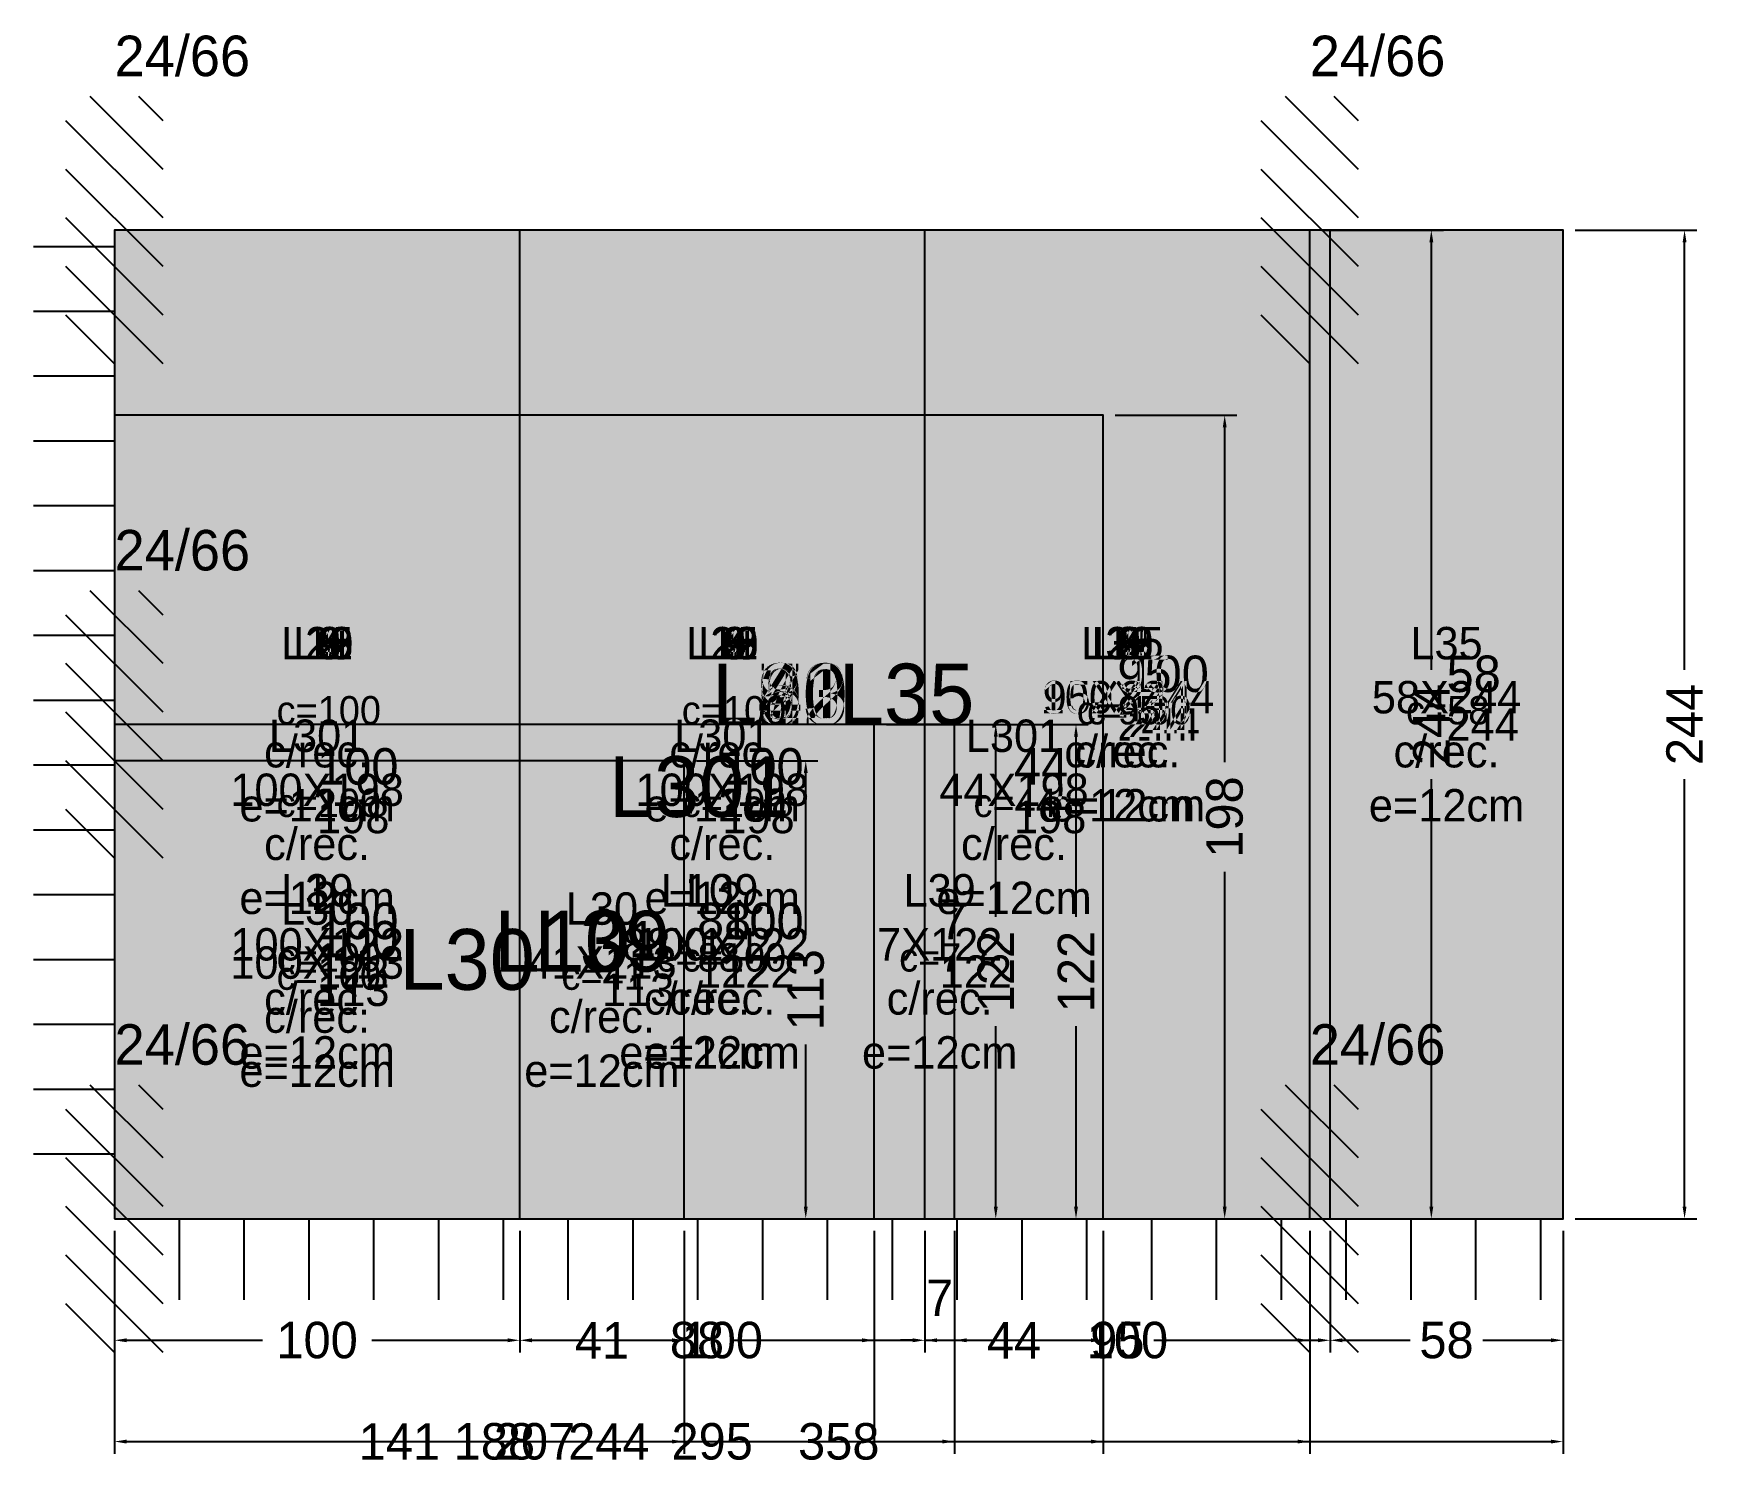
# Model space of a CAD drawing. Extents: x -10500 to 393, y -61 to 293.
# Drawn here: x -20 to 393.4, y -60.9 to 292.5 of the extents above; entities outside this region: 2.
import ezdxf

# ---------------------------------------------------------------- set-up
doc = ezdxf.new("R2010")
doc.units = 0
for name, color, linetype in [('3', 3, 'Continuous'), ('9', 9, 'Continuous'), ('COTA', 241, 'Continuous'), ('Hachura', 251, 'Continuous'), ('Painéis', 200, 'Continuous')]:
    doc.layers.add(name, color=color, linetype=linetype)
doc.dimstyles.new('COTA PAINEL-50', dxfattribs={"dimtxt": 9, "dimasz": 3, "dimexe": 3, "dimexo": 3, "dimgap": 3, "dimtad": 1, "dimdec": 1, "dimcen": 2.5, "dimclrd": 4, "dimclre": 4, "dimclrt": 240, "dimazin": 3, "dimtfac": 1, "dimtmove": 0, "dimatfit": 3})

msp = doc.modelspace()

# ---------------------------------------------------------------- texts
at = {"layer": '3'}
for s, height, p in [('24/66', 10, (0, 282)), ('24/66', 10, (295, 282)), ('24/66', 10, (0, 160)), ('c=100', 7, (40, 122)), ('c=100', 7, (40, 122)), ('c=100', 7, (40, 122)), ('c=100', 7, (40, 122)), ('c=100', 7, (40, 122)), ('c=100', 7, (40, 122)), ('c=100', 7, (40, 122)), ('c=100', 7, (40, 122)), ('c=100', 7, (40, 122)), ('c=100', 7, (40, 122)), ('c=100', 7, (40, 122)), ('c=100', 7, (40, 122)), ('c=100', 7, (40, 122)), ('c=100', 7, (40, 122)), ('c=100', 7, (40, 122)), ('c=100', 7, (40, 122)), ('c=100', 7, (40, 122)), ('c=100', 7, (40, 122)), ('c=100', 7, (40, 122)), ('c=100', 7, (40, 122)), ('c=100', 7, (40, 122)), ('c=100', 7, (40, 122)), ('c=100', 7, (40, 122)), ('c=100', 7, (40, 122)), ('c=100', 7, (40, 122)), ('c=100', 7, (40, 122)), ('c=100', 7, (40, 122)), ('c=100', 7, (40, 122)), ('c=100', 7, (40, 122)), ('c=100', 7, (40, 122)), ('c=100', 7, (40, 122)), ('c=100', 7, (40, 122)), ('c=100', 7, (140, 122)), ('c=100', 7, (140, 122)), ('c=100', 7, (140, 122)), ('c=100', 7, (140, 122)), ('c=100', 7, (140, 122)), ('c=100', 7, (140, 122)), ('c=100', 7, (140, 122)), ('c=100', 7, (140, 122)), ('c=100', 7, (140, 122)), ('c=100', 7, (140, 122)), ('c=100', 7, (140, 122)), ('c=100', 7, (140, 122)), ('c=100', 7, (140, 122)), ('c=100', 7, (140, 122)), ('c=100', 7, (140, 122)), ('c=100', 7, (140, 122)), ('c=100', 7, (140, 122)), ('c=100', 7, (140, 122)), ('c=100', 7, (140, 122)), ('c=100', 7, (140, 122)), ('c=100', 7, (140, 122)), ('c=100', 7, (140, 122)), ('c=100', 7, (140, 122)), ('c=100', 7, (140, 122)), ('c=100', 7, (140, 122)), ('c=100', 7, (140, 122)), ('c=100', 7, (140, 122)), ('c=100', 7, (140, 122)), ('c=100', 7, (140, 122)), ('c=100', 7, (140, 122)), ('c=100', 7, (140, 122)), ('c=100', 7, (140, 122)), ('c=95', 7, (237.5, 122)), ('c=95', 7, (237.5, 122)), ('c=95', 7, (237.5, 122)), ('c=95', 7, (237.5, 122)), ('c=95', 7, (237.5, 122)), ('c=95', 7, (237.5, 122)), ('c=95', 7, (237.5, 122)), ('c=95', 7, (237.5, 122)), ('c=95', 7, (237.5, 122)), ('c=95', 7, (237.5, 122)), ('c=95', 7, (237.5, 122)), ('c=95', 7, (237.5, 122)), ('c=95', 7, (237.5, 122)), ('c=95', 7, (237.5, 122)), ('c=95', 7, (237.5, 122)), ('c=95', 7, (237.5, 122)), ('c=95', 7, (237.5, 122)), ('c=95', 7, (237.5, 122)), ('c=95', 7, (237.5, 122)), ('c=95', 7, (237.5, 122)), ('c=95', 7, (237.5, 122)), ('c=95', 7, (237.5, 122)), ('c=95', 7, (237.5, 122)), ('c=95', 7, (237.5, 122)), ('c=95', 7, (237.5, 122)), ('c=95', 7, (237.5, 122)), ('c=95', 7, (237.5, 122)), ('c=95', 7, (237.5, 122)), ('c=95', 7, (237.5, 122)), ('c=95', 7, (237.5, 122)), ('c=95', 7, (237.5, 122)), ('c=100', 7, (240, 122)), ('c=58', 7, (318.75, 122)), ('c=100', 7, (40, 99.15)), ('c=100', 7, (140, 99.15)), ('c=44', 7, (212, 99.15)), ('c=100', 7, (40, 61)), ('c=100', 7, (40, 61)), ('c=88', 7, (133.75, 61)), ('c=100', 7, (140, 61)), ('c=7', 7, (193.65, 61)), ('c=100', 7, (40, 56.5)), ('c=41', 7, (110.3, 56.5)), ('24/66', 10, (0, 38)), ('24/66', 10, (295, 38))]:
    msp.add_text(s, height=height, dxfattribs=at).set_placement(p)
at = {"layer": 'COTA'}
for s, height, p in [('100', 9, (50, 130)), ('100', 9, (50, 130)), ('100', 9, (50, 130)), ('100', 9, (50, 130)), ('100', 9, (50, 130)), ('100', 9, (50, 130)), ('100', 9, (50, 130)), ('100', 9, (50, 130)), ('100', 9, (50, 130)), ('100', 9, (50, 130)), ('100', 9, (50, 130)), ('100', 9, (50, 130)), ('100', 9, (50, 130)), ('100', 9, (50, 130)), ('100', 9, (50, 130)), ('100', 9, (50, 130)), ('100', 9, (50, 130)), ('100', 9, (50, 130)), ('100', 9, (50, 130)), ('100', 9, (50, 130)), ('100', 9, (50, 130)), ('100', 9, (50, 130)), ('100', 9, (50, 130)), ('100', 9, (50, 130)), ('100', 9, (50, 130)), ('100', 9, (50, 130)), ('100', 9, (50, 130)), ('100', 9, (50, 130)), ('100', 9, (50, 130)), ('100', 9, (50, 130)), ('100', 9, (50, 130)), ('100', 9, (50, 130)), ('L2', 15, (147.5, 122)), ('L3', 15, (147.5, 122)), ('L6', 15, (147.5, 122)), ('L8', 15, (147.5, 122)), ('L9', 15, (147.5, 122)), ('L12', 15, (147.5, 122)), ('L13', 15, (147.5, 122)), ('L16', 15, (147.5, 122)), ('L18', 15, (147.5, 122)), ('L19', 15, (147.5, 122)), ('L20', 15, (147.5, 122)), ('L21', 15, (147.5, 122)), ('L22', 15, (147.5, 122)), ('L23', 15, (147.5, 122)), ('L24', 15, (147.5, 122)), ('L25', 15, (147.5, 122)), ('L26', 15, (147.5, 122)), ('L27', 15, (147.5, 122)), ('L28', 15, (147.5, 122)), ('L29', 15, (147.5, 122)), ('L31', 15, (147.5, 122)), ('L32', 15, (147.5, 122)), ('L33', 15, (147.5, 122)), ('L1', 15, (147.5, 122)), ('L4', 15, (147.5, 122)), ('L5', 15, (147.5, 122)), ('L7', 15, (147.5, 122)), ('L11', 15, (147.5, 122)), ('L14', 15, (147.5, 122)), ('L15', 15, (147.5, 122)), ('L17', 15, (147.5, 122)), ('100', 9, (150, 130)), ('100', 9, (150, 130)), ('100', 9, (150, 130)), ('100', 9, (150, 130)), ('100', 9, (150, 130)), ('100', 9, (150, 130)), ('100', 9, (150, 130)), ('100', 9, (150, 130)), ('100', 9, (150, 130)), ('100', 9, (150, 130)), ('100', 9, (150, 130)), ('100', 9, (150, 130)), ('100', 9, (150, 130)), ('100', 9, (150, 130)), ('100', 9, (150, 130)), ('100', 9, (150, 130)), ('100', 9, (150, 130)), ('100', 9, (150, 130)), ('100', 9, (150, 130)), ('100', 9, (150, 130)), ('100', 9, (150, 130)), ('100', 9, (150, 130)), ('100', 9, (150, 130)), ('100', 9, (150, 130)), ('100', 9, (150, 130)), ('100', 9, (150, 130)), ('100', 9, (150, 130)), ('100', 9, (150, 130)), ('100', 9, (150, 130)), ('100', 9, (150, 130)), ('100', 9, (150, 130)), ('100', 9, (150, 130)), ('L35', 15, (178.75, 122)), ('95', 9, (247.5, 130)), ('95', 9, (247.5, 130)), ('95', 9, (247.5, 130)), ('95', 9, (247.5, 130)), ('95', 9, (247.5, 130)), ('95', 9, (247.5, 130)), ('95', 9, (247.5, 130)), ('95', 9, (247.5, 130)), ('95', 9, (247.5, 130)), ('95', 9, (247.5, 130)), ('95', 9, (247.5, 130)), ('95', 9, (247.5, 130)), ('95', 9, (247.5, 130)), ('95', 9, (247.5, 130)), ('95', 9, (247.5, 130)), ('95', 9, (247.5, 130)), ('95', 9, (247.5, 130)), ('95', 9, (247.5, 130)), ('95', 9, (247.5, 130)), ('95', 9, (247.5, 130)), ('95', 9, (247.5, 130)), ('95', 9, (247.5, 130)), ('95', 9, (247.5, 130)), ('95', 9, (247.5, 130)), ('95', 9, (247.5, 130)), ('95', 9, (247.5, 130)), ('95', 9, (247.5, 130)), ('95', 9, (247.5, 130)), ('95', 9, (247.5, 130)), ('95', 9, (247.5, 130)), ('95', 9, (247.5, 130)), ('100', 9, (250, 130)), ('58', 9, (328.75, 130)), ('244', 8, (50, 118)), ('244', 8, (50, 118)), ('244', 8, (50, 118)), ('244', 8, (50, 118)), ('244', 8, (50, 118)), ('244', 8, (50, 118)), ('244', 8, (50, 118)), ('244', 8, (50, 118)), ('244', 8, (50, 118)), ('244', 8, (50, 118)), ('244', 8, (50, 118)), ('244', 8, (50, 118)), ('244', 8, (50, 118)), ('244', 8, (50, 118)), ('244', 8, (50, 118)), ('244', 8, (50, 118)), ('244', 8, (50, 118)), ('244', 8, (50, 118)), ('244', 8, (50, 118)), ('244', 8, (50, 118)), ('244', 8, (50, 118)), ('244', 8, (50, 118)), ('244', 8, (50, 118)), ('244', 8, (50, 118)), ('244', 8, (50, 118)), ('244', 8, (50, 118)), ('244', 8, (50, 118)), ('244', 8, (50, 118)), ('244', 8, (50, 118)), ('244', 8, (50, 118)), ('244', 8, (50, 118)), ('244', 8, (50, 118)), ('244', 8, (150, 118)), ('244', 8, (150, 118)), ('244', 8, (150, 118)), ('244', 8, (150, 118)), ('244', 8, (150, 118)), ('244', 8, (150, 118)), ('244', 8, (150, 118)), ('244', 8, (150, 118)), ('244', 8, (150, 118)), ('244', 8, (150, 118)), ('244', 8, (150, 118)), ('244', 8, (150, 118)), ('244', 8, (150, 118)), ('244', 8, (150, 118)), ('244', 8, (150, 118)), ('244', 8, (150, 118)), ('244', 8, (150, 118)), ('244', 8, (150, 118)), ('244', 8, (150, 118)), ('244', 8, (150, 118)), ('244', 8, (150, 118)), ('244', 8, (150, 118)), ('244', 8, (150, 118)), ('244', 8, (150, 118)), ('244', 8, (150, 118)), ('244', 8, (150, 118)), ('244', 8, (150, 118)), ('244', 8, (150, 118)), ('244', 8, (150, 118)), ('244', 8, (150, 118)), ('244', 8, (150, 118)), ('244', 8, (150, 118)), ('244', 8, (247.5, 118)), ('244', 8, (247.5, 118)), ('244', 8, (247.5, 118)), ('244', 8, (247.5, 118)), ('244', 8, (247.5, 118)), ('244', 8, (247.5, 118)), ('244', 8, (247.5, 118)), ('244', 8, (247.5, 118)), ('244', 8, (247.5, 118)), ('244', 8, (247.5, 118)), ('244', 8, (247.5, 118)), ('244', 8, (247.5, 118)), ('244', 8, (247.5, 118)), ('244', 8, (247.5, 118)), ('244', 8, (247.5, 118)), ('244', 8, (247.5, 118)), ('244', 8, (247.5, 118)), ('244', 8, (247.5, 118)), ('244', 8, (247.5, 118)), ('244', 8, (247.5, 118)), ('244', 8, (247.5, 118)), ('244', 8, (247.5, 118)), ('244', 8, (247.5, 118)), ('244', 8, (247.5, 118)), ('244', 8, (247.5, 118)), ('244', 8, (247.5, 118)), ('244', 8, (247.5, 118)), ('244', 8, (247.5, 118)), ('244', 8, (247.5, 118)), ('244', 8, (247.5, 118)), ('244', 8, (247.5, 118)), ('244', 8, (250, 118)), ('244', 8, (328.75, 118)), ('100', 9, (50, 107.15)), ('100', 9, (150, 107.15)), ('44', 9, (222, 107.15)), ('L301', 15, (122, 99.15)), ('198', 8, (50, 95.15)), ('198', 8, (150, 95.15)), ('198', 8, (222, 95.15)), ('100', 9, (50, 69)), ('100', 9, (50, 69)), ('L10', 15, (93.75, 61)), ('L39', 15, (103.65, 61)), ('88', 9, (143.75, 69)), ('100', 9, (150, 69)), ('7', 9, (203.65, 69)), ('100', 9, (50, 64.5)), ('L30', 15, (70.3, 56.5)), ('41', 9, (120.3, 64.5)), ('122', 8, (50, 57)), ('122', 8, (50, 57)), ('122', 8, (143.75, 57)), ('122', 8, (150, 57)), ('122', 8, (203.65, 57)), ('113', 8, (50, 52.5)), ('113', 8, (120.3, 52.5))]:
    msp.add_text(s, height=height, dxfattribs=at).set_placement(p)
at = {"layer": 'COTA', "char_height": 8, "attachment_point": 5}
for s, insert in [('\\pxqc;L2^J100X244^Jc/rec.^Je=12cm', (50, 122)), ('\\pxqc;L3^J100X244^Jc/rec.^Je=12cm', (50, 122)), ('\\pxqc;L6^J100X244^Jc/rec.^Je=12cm', (50, 122)), ('\\pxqc;L8^J100X244^Jc/rec.^Je=12cm', (50, 122)), ('\\pxqc;L9^J100X244^Jc/rec.^Je=12cm', (50, 122)), ('\\pxqc;L12^J100X244^Jc/rec.^Je=12cm', (50, 122)), ('\\pxqc;L13^J100X244^Jc/rec.^Je=12cm', (50, 122)), ('\\pxqc;L16^J100X244^Jc/rec.^Je=12cm', (50, 122)), ('\\pxqc;L18^J100X244^Jc/rec.^Je=12cm', (50, 122)), ('\\pxqc;L19^J100X244^Jc/rec.^Je=12cm', (50, 122)), ('\\pxqc;L20^J100X244^Jc/rec.^Je=12cm', (50, 122)), ('\\pxqc;L21^J100X244^Jc/rec.^Je=12cm', (50, 122)), ('\\pxqc;L22^J100X244^Jc/rec.^Je=12cm', (50, 122)), ('\\pxqc;L23^J100X244^Jc/rec.^Je=12cm', (50, 122)), ('\\pxqc;L24^J100X244^Jc/rec.^Je=12cm', (50, 122)), ('\\pxqc;L25^J100X244^Jc/rec.^Je=12cm', (50, 122)), ('\\pxqc;L26^J100X244^Jc/rec.^Je=12cm', (50, 122)), ('\\pxqc;L27^J100X244^Jc/rec.^Je=12cm', (50, 122)), ('\\pxqc;L28^J100X244^Jc/rec.^Je=12cm', (50, 122)), ('\\pxqc;L29^J100X244^Jc/rec.^Je=12cm', (50, 122)), ('\\pxqc;L31^J100X244^Jc/rec.^Je=12cm', (50, 122)), ('\\pxqc;L32^J100X244^Jc/rec.^Je=12cm', (50, 122)), ('\\pxqc;L33^J100X244^Jc/rec.^Je=12cm', (50, 122)), ('\\pxqc;L35^J100X244^Jc/rec.^Je=12cm', (50, 122)), ('\\pxqc;L1^J100X244^Jc/rec.^Je=12cm', (50, 122)), ('\\pxqc;L4^J100X244^Jc/rec.^Je=12cm', (50, 122)), ('\\pxqc;L5^J100X244^Jc/rec.^Je=12cm', (50, 122)), ('\\pxqc;L7^J100X244^Jc/rec.^Je=12cm', (50, 122)), ('\\pxqc;L11^J100X244^Jc/rec.^Je=12cm', (50, 122)), ('\\pxqc;L14^J100X244^Jc/rec.^Je=12cm', (50, 122)), ('\\pxqc;L15^J100X244^Jc/rec.^Je=12cm', (50, 122)), ('\\pxqc;L17^J100X244^Jc/rec.^Je=12cm', (50, 122)), ('\\pxqc;L2^J100X244^Jc/rec.^Je=12cm', (150, 122)), ('\\pxqc;L3^J100X244^Jc/rec.^Je=12cm', (150, 122)), ('\\pxqc;L6^J100X244^Jc/rec.^Je=12cm', (150, 122)), ('\\pxqc;L8^J100X244^Jc/rec.^Je=12cm', (150, 122)), ('\\pxqc;L9^J100X244^Jc/rec.^Je=12cm', (150, 122)), ('\\pxqc;L12^J100X244^Jc/rec.^Je=12cm', (150, 122)), ('\\pxqc;L13^J100X244^Jc/rec.^Je=12cm', (150, 122)), ('\\pxqc;L16^J100X244^Jc/rec.^Je=12cm', (150, 122)), ('\\pxqc;L18^J100X244^Jc/rec.^Je=12cm', (150, 122)), ('\\pxqc;L19^J100X244^Jc/rec.^Je=12cm', (150, 122)), ('\\pxqc;L20^J100X244^Jc/rec.^Je=12cm', (150, 122)), ('\\pxqc;L21^J100X244^Jc/rec.^Je=12cm', (150, 122)), ('\\pxqc;L22^J100X244^Jc/rec.^Je=12cm', (150, 122)), ('\\pxqc;L23^J100X244^Jc/rec.^Je=12cm', (150, 122)), ('\\pxqc;L24^J100X244^Jc/rec.^Je=12cm', (150, 122)), ('\\pxqc;L25^J100X244^Jc/rec.^Je=12cm', (150, 122)), ('\\pxqc;L26^J100X244^Jc/rec.^Je=12cm', (150, 122)), ('\\pxqc;L27^J100X244^Jc/rec.^Je=12cm', (150, 122)), ('\\pxqc;L28^J100X244^Jc/rec.^Je=12cm', (150, 122)), ('\\pxqc;L29^J100X244^Jc/rec.^Je=12cm', (150, 122)), ('\\pxqc;L31^J100X244^Jc/rec.^Je=12cm', (150, 122)), ('\\pxqc;L32^J100X244^Jc/rec.^Je=12cm', (150, 122)), ('\\pxqc;L33^J100X244^Jc/rec.^Je=12cm', (150, 122)), ('\\pxqc;L35^J100X244^Jc/rec.^Je=12cm', (150, 122)), ('\\pxqc;L1^J100X244^Jc/rec.^Je=12cm', (150, 122)), ('\\pxqc;L4^J100X244^Jc/rec.^Je=12cm', (150, 122)), ('\\pxqc;L5^J100X244^Jc/rec.^Je=12cm', (150, 122)), ('\\pxqc;L7^J100X244^Jc/rec.^Je=12cm', (150, 122)), ('\\pxqc;L11^J100X244^Jc/rec.^Je=12cm', (150, 122)), ('\\pxqc;L14^J100X244^Jc/rec.^Je=12cm', (150, 122)), ('\\pxqc;L15^J100X244^Jc/rec.^Je=12cm', (150, 122)), ('\\pxqc;L17^J100X244^Jc/rec.^Je=12cm', (150, 122)), ('\\pxqc;L2^J95X244^Jc/rec.^Je=12cm', (247.5, 122)), ('\\pxqc;L3^J95X244^Jc/rec.^Je=12cm', (247.5, 122)), ('\\pxqc;L6^J95X244^Jc/rec.^Je=12cm', (247.5, 122)), ('\\pxqc;L8^J95X244^Jc/rec.^Je=12cm', (247.5, 122)), ('\\pxqc;L9^J95X244^Jc/rec.^Je=12cm', (247.5, 122)), ('\\pxqc;L12^J95X244^Jc/rec.^Je=12cm', (247.5, 122)), ('\\pxqc;L13^J95X244^Jc/rec.^Je=12cm', (247.5, 122)), ('\\pxqc;L16^J95X244^Jc/rec.^Je=12cm', (247.5, 122)), ('\\pxqc;L18^J95X244^Jc/rec.^Je=12cm', (247.5, 122)), ('\\pxqc;L19^J95X244^Jc/rec.^Je=12cm', (247.5, 122)), ('\\pxqc;L20^J95X244^Jc/rec.^Je=12cm', (247.5, 122)), ('\\pxqc;L21^J95X244^Jc/rec.^Je=12cm', (247.5, 122)), ('\\pxqc;L22^J95X244^Jc/rec.^Je=12cm', (247.5, 122)), ('\\pxqc;L23^J95X244^Jc/rec.^Je=12cm', (247.5, 122)), ('\\pxqc;L24^J95X244^Jc/rec.^Je=12cm', (247.5, 122)), ('\\pxqc;L25^J95X244^Jc/rec.^Je=12cm', (247.5, 122)), ('\\pxqc;L26^J95X244^Jc/rec.^Je=12cm', (247.5, 122)), ('\\pxqc;L27^J95X244^Jc/rec.^Je=12cm', (247.5, 122)), ('\\pxqc;L28^J95X244^Jc/rec.^Je=12cm', (247.5, 122)), ('\\pxqc;L29^J95X244^Jc/rec.^Je=12cm', (247.5, 122)), ('\\pxqc;L31^J95X244^Jc/rec.^Je=12cm', (247.5, 122)), ('\\pxqc;L32^J95X244^Jc/rec.^Je=12cm', (247.5, 122)), ('\\pxqc;L33^J95X244^Jc/rec.^Je=12cm', (247.5, 122)), ('\\pxqc;L1^J95X244^Jc/rec.^Je=12cm', (247.5, 122)), ('\\pxqc;L4^J95X244^Jc/rec.^Je=12cm', (247.5, 122)), ('\\pxqc;L5^J95X244^Jc/rec.^Je=12cm', (247.5, 122)), ('\\pxqc;L7^J95X244^Jc/rec.^Je=12cm', (247.5, 122)), ('\\pxqc;L11^J95X244^Jc/rec.^Je=12cm', (247.5, 122)), ('\\pxqc;L14^J95X244^Jc/rec.^Je=12cm', (247.5, 122)), ('\\pxqc;L15^J95X244^Jc/rec.^Je=12cm', (247.5, 122)), ('\\pxqc;L17^J95X244^Jc/rec.^Je=12cm', (247.5, 122)), ('\\pxqc;L35^J100X244^Jc/rec.^Je=12cm', (250, 122)), ('\\pxqc;L35^J58X244^Jc/rec.^Je=12cm', (328.75, 122)), ('\\pxqc;L301^J100X198^Jc/rec.^Je=12cm', (50, 99.15)), ('\\pxqc;L301^J100X198^Jc/rec.^Je=12cm', (150, 99.15)), ('\\pxqc;L301^J44X198^Jc/rec.^Je=12cm', (222, 99.15)), ('\\pxqc;L10^J100X122^Jc/rec.^Je=12cm', (50, 61)), ('\\pxqc;L39^J100X122^Jc/rec.^Je=12cm', (50, 61)), ('\\pxqc;L10^J88X122^Jc/rec.^Je=12cm', (143.75, 61)), ('\\pxqc;L39^J100X122^Jc/rec.^Je=12cm', (150, 61)), ('\\pxqc;L39^J7X122^Jc/rec.^Je=12cm', (203.65, 61)), ('\\pxqc;L30^J100X113^Jc/rec.^Je=12cm', (50, 56.5)), ('\\pxqc;L30^J41X113^Jc/rec.^Je=12cm', (120.3, 56.5))]:
    msp.add_mtext(s, dxfattribs=dict(at, insert=insert))

# ---------------------------------------------------------------- blocks, each defined once
blk = doc.blocks.new('_CLOSEDFILLED')
at = {"color": 0, "linetype": 'BYBLOCK'}
blk.add_solid([(-1, 0.16), (0, 0), (-1, -0.16)], dxfattribs=at)
blk = doc.blocks.new('*D1')
at = {"color": 4}
for p, q in [((0, -3), (0, -33)), ((100, -3), (100, -33)), ((3, -30), (36.5, -30)), ((63.5, -30), (97, -30))]:
    blk.add_line(p, q, dxfattribs=at)
at = {"layer": 'Defpoints'}
for p in [(0, 0), (100, 0), (0, -30)]:
    blk.add_point(p, dxfattribs=at)
at = {"layer": 'Painéis', "color": 4, "xscale": 3, "yscale": 3, "rotation": 180}
blk.add_blockref('_CLOSEDFILLED', (0, -30), dxfattribs=at)
at = {"layer": 'Painéis', "color": 4, "xscale": 3, "yscale": 3}
blk.add_blockref('_CLOSEDFILLED', (100, -30), dxfattribs=at)
at = {"layer": 'Painéis', "color": 240, "insert": (50, -30), "char_height": 9, "attachment_point": 5}
blk.add_mtext('100', dxfattribs=at)
blk = doc.blocks.new('*D2')
at = {"color": 4}
for p, q in [((100, -3), (100, -33)), ((200, -3), (200, -33)), ((103, -30), (136.5, -30)), ((163.5, -30), (197, -30))]:
    blk.add_line(p, q, dxfattribs=at)
at = {"layer": 'Defpoints'}
for p in [(100, 0), (200, 0), (100, -30)]:
    blk.add_point(p, dxfattribs=at)
at = {"layer": 'Painéis', "color": 4, "xscale": 3, "yscale": 3, "rotation": 180}
blk.add_blockref('_CLOSEDFILLED', (100, -30), dxfattribs=at)
at = {"layer": 'Painéis', "color": 4, "xscale": 3, "yscale": 3}
blk.add_blockref('_CLOSEDFILLED', (200, -30), dxfattribs=at)
at = {"layer": 'Painéis', "color": 240, "insert": (150, -30), "char_height": 9, "attachment_point": 5}
blk.add_mtext('100', dxfattribs=at)
blk = doc.blocks.new('*D3')
at = {"color": 4}
for p, q in [((200, -3), (200, -33)), ((295, -3), (295, -33)), ((203, -30), (238.5, -30)), ((256.5, -30), (292, -30))]:
    blk.add_line(p, q, dxfattribs=at)
at = {"layer": 'Defpoints'}
for p in [(200, 0), (295, 0), (200, -30)]:
    blk.add_point(p, dxfattribs=at)
at = {"layer": 'Painéis', "color": 4, "xscale": 3, "yscale": 3, "rotation": 180}
blk.add_blockref('_CLOSEDFILLED', (200, -30), dxfattribs=at)
at = {"layer": 'Painéis', "color": 4, "xscale": 3, "yscale": 3}
blk.add_blockref('_CLOSEDFILLED', (295, -30), dxfattribs=at)
at = {"layer": 'Painéis', "color": 240, "insert": (247.5, -30), "char_height": 9, "attachment_point": 5}
blk.add_mtext('95', dxfattribs=at)
blk = doc.blocks.new('*D4')
at = {"color": 4}
for p, q in [((0, -3), (0, -58)), ((295, -3), (295, -58)), ((3, -55), (134, -55)), ((161, -55), (292, -55))]:
    blk.add_line(p, q, dxfattribs=at)
at = {"layer": 'Defpoints'}
for p in [(0, 0), (295, 0), (0, -55)]:
    blk.add_point(p, dxfattribs=at)
at = {"layer": 'Painéis', "color": 4, "xscale": 3, "yscale": 3, "rotation": 180}
blk.add_blockref('_CLOSEDFILLED', (0, -55), dxfattribs=at)
at = {"layer": 'Painéis', "color": 4, "xscale": 3, "yscale": 3}
blk.add_blockref('_CLOSEDFILLED', (295, -55), dxfattribs=at)
at = {"layer": 'Painéis', "color": 240, "insert": (147.5, -55), "char_height": 9, "attachment_point": 5}
blk.add_mtext('295', dxfattribs=at)
blk = doc.blocks.new('*D5')
at = {"color": 4}
for p, q in [((298, 244), (328, 244)), ((325, 135.5), (325, 241)), ((325, 3), (325, 108.5)), ((298, 0), (328, 0))]:
    blk.add_line(p, q, dxfattribs=at)
at = {"layer": 'Defpoints'}
for p in [(295, 244), (295, 0), (325, 0)]:
    blk.add_point(p, dxfattribs=at)
at = {"layer": 'Painéis', "color": 4, "xscale": 3, "yscale": 3}
for p, rotation in [((325, 244), 90), ((325, 0), 270)]:
    blk.add_blockref('_CLOSEDFILLED', p, dxfattribs=dict(at, rotation=rotation))
at = {"layer": 'Painéis', "color": 240, "insert": (325, 122), "char_height": 9, "attachment_point": 5, "rotation": 90}
blk.add_mtext('244', dxfattribs=at)
blk = doc.blocks.new('*D6')
at = {"color": 4}
for p, q in [((0, -3), (0, -33)), ((100, -3), (100, -33)), ((3, -30), (36.5, -30)), ((63.5, -30), (97, -30))]:
    blk.add_line(p, q, dxfattribs=at)
at = {"layer": 'Defpoints'}
for p in [(0, 0), (100, 0), (0, -30)]:
    blk.add_point(p, dxfattribs=at)
at = {"layer": 'Painéis', "color": 4, "xscale": 3, "yscale": 3, "rotation": 180}
blk.add_blockref('_CLOSEDFILLED', (0, -30), dxfattribs=at)
at = {"layer": 'Painéis', "color": 4, "xscale": 3, "yscale": 3}
blk.add_blockref('_CLOSEDFILLED', (100, -30), dxfattribs=at)
at = {"layer": 'Painéis', "color": 240, "insert": (50, -30), "char_height": 9, "attachment_point": 5}
blk.add_mtext('100', dxfattribs=at)
blk = doc.blocks.new('*D7')
at = {"color": 4}
for p, q in [((100, -3), (100, -33)), ((200, -3), (200, -33)), ((103, -30), (136.5, -30)), ((163.5, -30), (197, -30))]:
    blk.add_line(p, q, dxfattribs=at)
at = {"layer": 'Defpoints'}
for p in [(100, 0), (200, 0), (100, -30)]:
    blk.add_point(p, dxfattribs=at)
at = {"layer": 'Painéis', "color": 4, "xscale": 3, "yscale": 3, "rotation": 180}
blk.add_blockref('_CLOSEDFILLED', (100, -30), dxfattribs=at)
at = {"layer": 'Painéis', "color": 4, "xscale": 3, "yscale": 3}
blk.add_blockref('_CLOSEDFILLED', (200, -30), dxfattribs=at)
at = {"layer": 'Painéis', "color": 240, "insert": (150, -30), "char_height": 9, "attachment_point": 5}
blk.add_mtext('100', dxfattribs=at)
blk = doc.blocks.new('*D8')
at = {"color": 4}
for p, q in [((200, -3), (200, -33)), ((295, -3), (295, -33)), ((203, -30), (238.5, -30)), ((256.5, -30), (292, -30))]:
    blk.add_line(p, q, dxfattribs=at)
at = {"layer": 'Defpoints'}
for p in [(200, 0), (295, 0), (200, -30)]:
    blk.add_point(p, dxfattribs=at)
at = {"layer": 'Painéis', "color": 4, "xscale": 3, "yscale": 3, "rotation": 180}
blk.add_blockref('_CLOSEDFILLED', (200, -30), dxfattribs=at)
at = {"layer": 'Painéis', "color": 4, "xscale": 3, "yscale": 3}
blk.add_blockref('_CLOSEDFILLED', (295, -30), dxfattribs=at)
at = {"layer": 'Painéis', "color": 240, "insert": (247.5, -30), "char_height": 9, "attachment_point": 5}
blk.add_mtext('95', dxfattribs=at)
blk = doc.blocks.new('*D9')
at = {"color": 4}
for p, q in [((0, -3), (0, -58)), ((295, -3), (295, -58)), ((3, -55), (134, -55)), ((161, -55), (292, -55))]:
    blk.add_line(p, q, dxfattribs=at)
at = {"layer": 'Defpoints'}
for p in [(0, 0), (295, 0), (0, -55)]:
    blk.add_point(p, dxfattribs=at)
at = {"layer": 'Painéis', "color": 4, "xscale": 3, "yscale": 3, "rotation": 180}
blk.add_blockref('_CLOSEDFILLED', (0, -55), dxfattribs=at)
at = {"layer": 'Painéis', "color": 4, "xscale": 3, "yscale": 3}
blk.add_blockref('_CLOSEDFILLED', (295, -55), dxfattribs=at)
at = {"layer": 'Painéis', "color": 240, "insert": (147.5, -55), "char_height": 9, "attachment_point": 5}
blk.add_mtext('295', dxfattribs=at)
blk = doc.blocks.new('*D10')
at = {"color": 4}
for p, q in [((298, 244), (328, 244)), ((325, 135.5), (325, 241)), ((325, 3), (325, 108.5)), ((298, 0), (328, 0))]:
    blk.add_line(p, q, dxfattribs=at)
at = {"layer": 'Defpoints'}
for p in [(295, 244), (295, 0), (325, 0)]:
    blk.add_point(p, dxfattribs=at)
at = {"layer": 'Painéis', "color": 4, "xscale": 3, "yscale": 3}
for p, rotation in [((325, 244), 90), ((325, 0), 270)]:
    blk.add_blockref('_CLOSEDFILLED', p, dxfattribs=dict(at, rotation=rotation))
at = {"layer": 'Painéis', "color": 240, "insert": (325, 122), "char_height": 9, "attachment_point": 5, "rotation": 90}
blk.add_mtext('244', dxfattribs=at)
blk = doc.blocks.new('*D11')
at = {"color": 4}
for p, q in [((0, -3), (0, -33)), ((100, -3), (100, -33)), ((3, -30), (36.5, -30)), ((63.5, -30), (97, -30))]:
    blk.add_line(p, q, dxfattribs=at)
at = {"layer": 'Defpoints'}
for p in [(0, 0), (100, 0), (0, -30)]:
    blk.add_point(p, dxfattribs=at)
at = {"layer": 'Painéis', "color": 4, "xscale": 3, "yscale": 3, "rotation": 180}
blk.add_blockref('_CLOSEDFILLED', (0, -30), dxfattribs=at)
at = {"layer": 'Painéis', "color": 4, "xscale": 3, "yscale": 3}
blk.add_blockref('_CLOSEDFILLED', (100, -30), dxfattribs=at)
at = {"layer": 'Painéis', "color": 240, "insert": (50, -30), "char_height": 9, "attachment_point": 5}
blk.add_mtext('100', dxfattribs=at)
blk = doc.blocks.new('*D12')
at = {"color": 4}
for p, q in [((100, -3), (100, -33)), ((200, -3), (200, -33)), ((103, -30), (136.5, -30)), ((163.5, -30), (197, -30))]:
    blk.add_line(p, q, dxfattribs=at)
at = {"layer": 'Defpoints'}
for p in [(100, 0), (200, 0), (100, -30)]:
    blk.add_point(p, dxfattribs=at)
at = {"layer": 'Painéis', "color": 4, "xscale": 3, "yscale": 3, "rotation": 180}
blk.add_blockref('_CLOSEDFILLED', (100, -30), dxfattribs=at)
at = {"layer": 'Painéis', "color": 4, "xscale": 3, "yscale": 3}
blk.add_blockref('_CLOSEDFILLED', (200, -30), dxfattribs=at)
at = {"layer": 'Painéis', "color": 240, "insert": (150, -30), "char_height": 9, "attachment_point": 5}
blk.add_mtext('100', dxfattribs=at)
blk = doc.blocks.new('*D13')
at = {"color": 4}
for p, q in [((200, -3), (200, -33)), ((295, -3), (295, -33)), ((203, -30), (238.5, -30)), ((256.5, -30), (292, -30))]:
    blk.add_line(p, q, dxfattribs=at)
at = {"layer": 'Defpoints'}
for p in [(200, 0), (295, 0), (200, -30)]:
    blk.add_point(p, dxfattribs=at)
at = {"layer": 'Painéis', "color": 4, "xscale": 3, "yscale": 3, "rotation": 180}
blk.add_blockref('_CLOSEDFILLED', (200, -30), dxfattribs=at)
at = {"layer": 'Painéis', "color": 4, "xscale": 3, "yscale": 3}
blk.add_blockref('_CLOSEDFILLED', (295, -30), dxfattribs=at)
at = {"layer": 'Painéis', "color": 240, "insert": (247.5, -30), "char_height": 9, "attachment_point": 5}
blk.add_mtext('95', dxfattribs=at)
blk = doc.blocks.new('*D14')
at = {"color": 4}
for p, q in [((0, -3), (0, -58)), ((295, -3), (295, -58)), ((3, -55), (134, -55)), ((161, -55), (292, -55))]:
    blk.add_line(p, q, dxfattribs=at)
at = {"layer": 'Defpoints'}
for p in [(0, 0), (295, 0), (0, -55)]:
    blk.add_point(p, dxfattribs=at)
at = {"layer": 'Painéis', "color": 4, "xscale": 3, "yscale": 3, "rotation": 180}
blk.add_blockref('_CLOSEDFILLED', (0, -55), dxfattribs=at)
at = {"layer": 'Painéis', "color": 4, "xscale": 3, "yscale": 3}
blk.add_blockref('_CLOSEDFILLED', (295, -55), dxfattribs=at)
at = {"layer": 'Painéis', "color": 240, "insert": (147.5, -55), "char_height": 9, "attachment_point": 5}
blk.add_mtext('295', dxfattribs=at)
blk = doc.blocks.new('*D15')
at = {"color": 4}
for p, q in [((298, 244), (328, 244)), ((325, 135.5), (325, 241)), ((325, 3), (325, 108.5)), ((298, 0), (328, 0))]:
    blk.add_line(p, q, dxfattribs=at)
at = {"layer": 'Defpoints'}
for p in [(295, 244), (295, 0), (325, 0)]:
    blk.add_point(p, dxfattribs=at)
at = {"layer": 'Painéis', "color": 4, "xscale": 3, "yscale": 3}
for p, rotation in [((325, 244), 90), ((325, 0), 270)]:
    blk.add_blockref('_CLOSEDFILLED', p, dxfattribs=dict(at, rotation=rotation))
at = {"layer": 'Painéis', "color": 240, "insert": (325, 122), "char_height": 9, "attachment_point": 5, "rotation": 90}
blk.add_mtext('244', dxfattribs=at)
blk = doc.blocks.new('*D16')
at = {"color": 4}
for p, q in [((0, -3), (0, -33)), ((100, -3), (100, -33)), ((3, -30), (36.5, -30)), ((63.5, -30), (97, -30))]:
    blk.add_line(p, q, dxfattribs=at)
at = {"layer": 'Defpoints'}
for p in [(0, 0), (100, 0), (0, -30)]:
    blk.add_point(p, dxfattribs=at)
at = {"layer": 'Painéis', "color": 4, "xscale": 3, "yscale": 3, "rotation": 180}
blk.add_blockref('_CLOSEDFILLED', (0, -30), dxfattribs=at)
at = {"layer": 'Painéis', "color": 4, "xscale": 3, "yscale": 3}
blk.add_blockref('_CLOSEDFILLED', (100, -30), dxfattribs=at)
at = {"layer": 'Painéis', "color": 240, "insert": (50, -30), "char_height": 9, "attachment_point": 5}
blk.add_mtext('100', dxfattribs=at)
blk = doc.blocks.new('*D17')
at = {"color": 4}
for p, q in [((100, -3), (100, -33)), ((200, -3), (200, -33)), ((103, -30), (136.5, -30)), ((163.5, -30), (197, -30))]:
    blk.add_line(p, q, dxfattribs=at)
at = {"layer": 'Defpoints'}
for p in [(100, 0), (200, 0), (100, -30)]:
    blk.add_point(p, dxfattribs=at)
at = {"layer": 'Painéis', "color": 4, "xscale": 3, "yscale": 3, "rotation": 180}
blk.add_blockref('_CLOSEDFILLED', (100, -30), dxfattribs=at)
at = {"layer": 'Painéis', "color": 4, "xscale": 3, "yscale": 3}
blk.add_blockref('_CLOSEDFILLED', (200, -30), dxfattribs=at)
at = {"layer": 'Painéis', "color": 240, "insert": (150, -30), "char_height": 9, "attachment_point": 5}
blk.add_mtext('100', dxfattribs=at)
blk = doc.blocks.new('*D18')
at = {"color": 4}
for p, q in [((200, -3), (200, -33)), ((295, -3), (295, -33)), ((203, -30), (238.5, -30)), ((256.5, -30), (292, -30))]:
    blk.add_line(p, q, dxfattribs=at)
at = {"layer": 'Defpoints'}
for p in [(200, 0), (295, 0), (200, -30)]:
    blk.add_point(p, dxfattribs=at)
at = {"layer": 'Painéis', "color": 4, "xscale": 3, "yscale": 3, "rotation": 180}
blk.add_blockref('_CLOSEDFILLED', (200, -30), dxfattribs=at)
at = {"layer": 'Painéis', "color": 4, "xscale": 3, "yscale": 3}
blk.add_blockref('_CLOSEDFILLED', (295, -30), dxfattribs=at)
at = {"layer": 'Painéis', "color": 240, "insert": (247.5, -30), "char_height": 9, "attachment_point": 5}
blk.add_mtext('95', dxfattribs=at)
blk = doc.blocks.new('*D19')
at = {"color": 4}
for p, q in [((0, -3), (0, -58)), ((295, -3), (295, -58)), ((3, -55), (134, -55)), ((161, -55), (292, -55))]:
    blk.add_line(p, q, dxfattribs=at)
at = {"layer": 'Defpoints'}
for p in [(0, 0), (295, 0), (0, -55)]:
    blk.add_point(p, dxfattribs=at)
at = {"layer": 'Painéis', "color": 4, "xscale": 3, "yscale": 3, "rotation": 180}
blk.add_blockref('_CLOSEDFILLED', (0, -55), dxfattribs=at)
at = {"layer": 'Painéis', "color": 4, "xscale": 3, "yscale": 3}
blk.add_blockref('_CLOSEDFILLED', (295, -55), dxfattribs=at)
at = {"layer": 'Painéis', "color": 240, "insert": (147.5, -55), "char_height": 9, "attachment_point": 5}
blk.add_mtext('295', dxfattribs=at)
blk = doc.blocks.new('*D20')
at = {"color": 4}
for p, q in [((298, 244), (328, 244)), ((325, 135.5), (325, 241)), ((325, 3), (325, 108.5)), ((298, 0), (328, 0))]:
    blk.add_line(p, q, dxfattribs=at)
at = {"layer": 'Defpoints'}
for p in [(295, 244), (295, 0), (325, 0)]:
    blk.add_point(p, dxfattribs=at)
at = {"layer": 'Painéis', "color": 4, "xscale": 3, "yscale": 3}
for p, rotation in [((325, 244), 90), ((325, 0), 270)]:
    blk.add_blockref('_CLOSEDFILLED', p, dxfattribs=dict(at, rotation=rotation))
at = {"layer": 'Painéis', "color": 240, "insert": (325, 122), "char_height": 9, "attachment_point": 5, "rotation": 90}
blk.add_mtext('244', dxfattribs=at)
blk = doc.blocks.new('*D21')
at = {"color": 4}
for p, q in [((0, -3), (0, -33)), ((100, -3), (100, -33)), ((3, -30), (36.5, -30)), ((63.5, -30), (97, -30))]:
    blk.add_line(p, q, dxfattribs=at)
at = {"layer": 'Defpoints'}
for p in [(0, 0), (100, 0), (0, -30)]:
    blk.add_point(p, dxfattribs=at)
at = {"layer": 'Painéis', "color": 4, "xscale": 3, "yscale": 3, "rotation": 180}
blk.add_blockref('_CLOSEDFILLED', (0, -30), dxfattribs=at)
at = {"layer": 'Painéis', "color": 4, "xscale": 3, "yscale": 3}
blk.add_blockref('_CLOSEDFILLED', (100, -30), dxfattribs=at)
at = {"layer": 'Painéis', "color": 240, "insert": (50, -30), "char_height": 9, "attachment_point": 5}
blk.add_mtext('100', dxfattribs=at)
blk = doc.blocks.new('*D22')
at = {"color": 4}
for p, q in [((100, -3), (100, -33)), ((200, -3), (200, -33)), ((103, -30), (136.5, -30)), ((163.5, -30), (197, -30))]:
    blk.add_line(p, q, dxfattribs=at)
at = {"layer": 'Defpoints'}
for p in [(100, 0), (200, 0), (100, -30)]:
    blk.add_point(p, dxfattribs=at)
at = {"layer": 'Painéis', "color": 4, "xscale": 3, "yscale": 3, "rotation": 180}
blk.add_blockref('_CLOSEDFILLED', (100, -30), dxfattribs=at)
at = {"layer": 'Painéis', "color": 4, "xscale": 3, "yscale": 3}
blk.add_blockref('_CLOSEDFILLED', (200, -30), dxfattribs=at)
at = {"layer": 'Painéis', "color": 240, "insert": (150, -30), "char_height": 9, "attachment_point": 5}
blk.add_mtext('100', dxfattribs=at)
blk = doc.blocks.new('*D23')
at = {"color": 4}
for p, q in [((200, -3), (200, -33)), ((295, -3), (295, -33)), ((203, -30), (238.5, -30)), ((256.5, -30), (292, -30))]:
    blk.add_line(p, q, dxfattribs=at)
at = {"layer": 'Defpoints'}
for p in [(200, 0), (295, 0), (200, -30)]:
    blk.add_point(p, dxfattribs=at)
at = {"layer": 'Painéis', "color": 4, "xscale": 3, "yscale": 3, "rotation": 180}
blk.add_blockref('_CLOSEDFILLED', (200, -30), dxfattribs=at)
at = {"layer": 'Painéis', "color": 4, "xscale": 3, "yscale": 3}
blk.add_blockref('_CLOSEDFILLED', (295, -30), dxfattribs=at)
at = {"layer": 'Painéis', "color": 240, "insert": (247.5, -30), "char_height": 9, "attachment_point": 5}
blk.add_mtext('95', dxfattribs=at)
blk = doc.blocks.new('*D24')
at = {"color": 4}
for p, q in [((0, -3), (0, -58)), ((295, -3), (295, -58)), ((3, -55), (134, -55)), ((161, -55), (292, -55))]:
    blk.add_line(p, q, dxfattribs=at)
at = {"layer": 'Defpoints'}
for p in [(0, 0), (295, 0), (0, -55)]:
    blk.add_point(p, dxfattribs=at)
at = {"layer": 'Painéis', "color": 4, "xscale": 3, "yscale": 3, "rotation": 180}
blk.add_blockref('_CLOSEDFILLED', (0, -55), dxfattribs=at)
at = {"layer": 'Painéis', "color": 4, "xscale": 3, "yscale": 3}
blk.add_blockref('_CLOSEDFILLED', (295, -55), dxfattribs=at)
at = {"layer": 'Painéis', "color": 240, "insert": (147.5, -55), "char_height": 9, "attachment_point": 5}
blk.add_mtext('295', dxfattribs=at)
blk = doc.blocks.new('*D25')
at = {"color": 4}
for p, q in [((298, 244), (328, 244)), ((325, 135.5), (325, 241)), ((325, 3), (325, 108.5)), ((298, 0), (328, 0))]:
    blk.add_line(p, q, dxfattribs=at)
at = {"layer": 'Defpoints'}
for p in [(295, 244), (295, 0), (325, 0)]:
    blk.add_point(p, dxfattribs=at)
at = {"layer": 'Painéis', "color": 4, "xscale": 3, "yscale": 3}
for p, rotation in [((325, 244), 90), ((325, 0), 270)]:
    blk.add_blockref('_CLOSEDFILLED', p, dxfattribs=dict(at, rotation=rotation))
at = {"layer": 'Painéis', "color": 240, "insert": (325, 122), "char_height": 9, "attachment_point": 5, "rotation": 90}
blk.add_mtext('244', dxfattribs=at)
blk = doc.blocks.new('*D26')
at = {"color": 4}
for p, q in [((0, -3), (0, -33)), ((100, -3), (100, -33)), ((3, -30), (36.5, -30)), ((63.5, -30), (97, -30))]:
    blk.add_line(p, q, dxfattribs=at)
at = {"layer": 'Defpoints'}
for p in [(0, 0), (100, 0), (0, -30)]:
    blk.add_point(p, dxfattribs=at)
at = {"layer": 'Painéis', "color": 4, "xscale": 3, "yscale": 3, "rotation": 180}
blk.add_blockref('_CLOSEDFILLED', (0, -30), dxfattribs=at)
at = {"layer": 'Painéis', "color": 4, "xscale": 3, "yscale": 3}
blk.add_blockref('_CLOSEDFILLED', (100, -30), dxfattribs=at)
at = {"layer": 'Painéis', "color": 240, "insert": (50, -30), "char_height": 9, "attachment_point": 5}
blk.add_mtext('100', dxfattribs=at)
blk = doc.blocks.new('*D27')
at = {"color": 4}
for p, q in [((100, -3), (100, -33)), ((200, -3), (200, -33)), ((103, -30), (136.5, -30)), ((163.5, -30), (197, -30))]:
    blk.add_line(p, q, dxfattribs=at)
at = {"layer": 'Defpoints'}
for p in [(100, 0), (200, 0), (100, -30)]:
    blk.add_point(p, dxfattribs=at)
at = {"layer": 'Painéis', "color": 4, "xscale": 3, "yscale": 3, "rotation": 180}
blk.add_blockref('_CLOSEDFILLED', (100, -30), dxfattribs=at)
at = {"layer": 'Painéis', "color": 4, "xscale": 3, "yscale": 3}
blk.add_blockref('_CLOSEDFILLED', (200, -30), dxfattribs=at)
at = {"layer": 'Painéis', "color": 240, "insert": (150, -30), "char_height": 9, "attachment_point": 5}
blk.add_mtext('100', dxfattribs=at)
blk = doc.blocks.new('*D28')
at = {"color": 4}
for p, q in [((200, -3), (200, -33)), ((295, -3), (295, -33)), ((203, -30), (238.5, -30)), ((256.5, -30), (292, -30))]:
    blk.add_line(p, q, dxfattribs=at)
at = {"layer": 'Defpoints'}
for p in [(200, 0), (295, 0), (200, -30)]:
    blk.add_point(p, dxfattribs=at)
at = {"layer": 'Painéis', "color": 4, "xscale": 3, "yscale": 3, "rotation": 180}
blk.add_blockref('_CLOSEDFILLED', (200, -30), dxfattribs=at)
at = {"layer": 'Painéis', "color": 4, "xscale": 3, "yscale": 3}
blk.add_blockref('_CLOSEDFILLED', (295, -30), dxfattribs=at)
at = {"layer": 'Painéis', "color": 240, "insert": (247.5, -30), "char_height": 9, "attachment_point": 5}
blk.add_mtext('95', dxfattribs=at)
blk = doc.blocks.new('*D29')
at = {"color": 4}
for p, q in [((0, -3), (0, -58)), ((295, -3), (295, -58)), ((3, -55), (134, -55)), ((161, -55), (292, -55))]:
    blk.add_line(p, q, dxfattribs=at)
at = {"layer": 'Defpoints'}
for p in [(0, 0), (295, 0), (0, -55)]:
    blk.add_point(p, dxfattribs=at)
at = {"layer": 'Painéis', "color": 4, "xscale": 3, "yscale": 3, "rotation": 180}
blk.add_blockref('_CLOSEDFILLED', (0, -55), dxfattribs=at)
at = {"layer": 'Painéis', "color": 4, "xscale": 3, "yscale": 3}
blk.add_blockref('_CLOSEDFILLED', (295, -55), dxfattribs=at)
at = {"layer": 'Painéis', "color": 240, "insert": (147.5, -55), "char_height": 9, "attachment_point": 5}
blk.add_mtext('295', dxfattribs=at)
blk = doc.blocks.new('*D30')
at = {"color": 4}
for p, q in [((298, 244), (328, 244)), ((325, 135.5), (325, 241)), ((325, 3), (325, 108.5)), ((298, 0), (328, 0))]:
    blk.add_line(p, q, dxfattribs=at)
at = {"layer": 'Defpoints'}
for p in [(295, 244), (295, 0), (325, 0)]:
    blk.add_point(p, dxfattribs=at)
at = {"layer": 'Painéis', "color": 4, "xscale": 3, "yscale": 3}
for p, rotation in [((325, 244), 90), ((325, 0), 270)]:
    blk.add_blockref('_CLOSEDFILLED', p, dxfattribs=dict(at, rotation=rotation))
at = {"layer": 'Painéis', "color": 240, "insert": (325, 122), "char_height": 9, "attachment_point": 5, "rotation": 90}
blk.add_mtext('244', dxfattribs=at)
blk = doc.blocks.new('*D31')
at = {"color": 4}
for p, q in [((0, -3), (0, -33)), ((100, -3), (100, -33)), ((3, -30), (36.5, -30)), ((63.5, -30), (97, -30))]:
    blk.add_line(p, q, dxfattribs=at)
at = {"layer": 'Defpoints'}
for p in [(0, 0), (100, 0), (0, -30)]:
    blk.add_point(p, dxfattribs=at)
at = {"layer": 'Painéis', "color": 4, "xscale": 3, "yscale": 3, "rotation": 180}
blk.add_blockref('_CLOSEDFILLED', (0, -30), dxfattribs=at)
at = {"layer": 'Painéis', "color": 4, "xscale": 3, "yscale": 3}
blk.add_blockref('_CLOSEDFILLED', (100, -30), dxfattribs=at)
at = {"layer": 'Painéis', "color": 240, "insert": (50, -30), "char_height": 9, "attachment_point": 5}
blk.add_mtext('100', dxfattribs=at)
blk = doc.blocks.new('*D32')
at = {"color": 4}
for p, q in [((100, -3), (100, -33)), ((200, -3), (200, -33)), ((103, -30), (136.5, -30)), ((163.5, -30), (197, -30))]:
    blk.add_line(p, q, dxfattribs=at)
at = {"layer": 'Defpoints'}
for p in [(100, 0), (200, 0), (100, -30)]:
    blk.add_point(p, dxfattribs=at)
at = {"layer": 'Painéis', "color": 4, "xscale": 3, "yscale": 3, "rotation": 180}
blk.add_blockref('_CLOSEDFILLED', (100, -30), dxfattribs=at)
at = {"layer": 'Painéis', "color": 4, "xscale": 3, "yscale": 3}
blk.add_blockref('_CLOSEDFILLED', (200, -30), dxfattribs=at)
at = {"layer": 'Painéis', "color": 240, "insert": (150, -30), "char_height": 9, "attachment_point": 5}
blk.add_mtext('100', dxfattribs=at)
blk = doc.blocks.new('*D33')
at = {"color": 4}
for p, q in [((200, -3), (200, -33)), ((295, -3), (295, -33)), ((203, -30), (238.5, -30)), ((256.5, -30), (292, -30))]:
    blk.add_line(p, q, dxfattribs=at)
at = {"layer": 'Defpoints'}
for p in [(200, 0), (295, 0), (200, -30)]:
    blk.add_point(p, dxfattribs=at)
at = {"layer": 'Painéis', "color": 4, "xscale": 3, "yscale": 3, "rotation": 180}
blk.add_blockref('_CLOSEDFILLED', (200, -30), dxfattribs=at)
at = {"layer": 'Painéis', "color": 4, "xscale": 3, "yscale": 3}
blk.add_blockref('_CLOSEDFILLED', (295, -30), dxfattribs=at)
at = {"layer": 'Painéis', "color": 240, "insert": (247.5, -30), "char_height": 9, "attachment_point": 5}
blk.add_mtext('95', dxfattribs=at)
blk = doc.blocks.new('*D34')
at = {"color": 4}
for p, q in [((0, -3), (0, -58)), ((295, -3), (295, -58)), ((3, -55), (134, -55)), ((161, -55), (292, -55))]:
    blk.add_line(p, q, dxfattribs=at)
at = {"layer": 'Defpoints'}
for p in [(0, 0), (295, 0), (0, -55)]:
    blk.add_point(p, dxfattribs=at)
at = {"layer": 'Painéis', "color": 4, "xscale": 3, "yscale": 3, "rotation": 180}
blk.add_blockref('_CLOSEDFILLED', (0, -55), dxfattribs=at)
at = {"layer": 'Painéis', "color": 4, "xscale": 3, "yscale": 3}
blk.add_blockref('_CLOSEDFILLED', (295, -55), dxfattribs=at)
at = {"layer": 'Painéis', "color": 240, "insert": (147.5, -55), "char_height": 9, "attachment_point": 5}
blk.add_mtext('295', dxfattribs=at)
blk = doc.blocks.new('*D35')
at = {"color": 4}
for p, q in [((298, 244), (328, 244)), ((325, 135.5), (325, 241)), ((325, 3), (325, 108.5)), ((298, 0), (328, 0))]:
    blk.add_line(p, q, dxfattribs=at)
at = {"layer": 'Defpoints'}
for p in [(295, 244), (295, 0), (325, 0)]:
    blk.add_point(p, dxfattribs=at)
at = {"layer": 'Painéis', "color": 4, "xscale": 3, "yscale": 3}
for p, rotation in [((325, 244), 90), ((325, 0), 270)]:
    blk.add_blockref('_CLOSEDFILLED', p, dxfattribs=dict(at, rotation=rotation))
at = {"layer": 'Painéis', "color": 240, "insert": (325, 122), "char_height": 9, "attachment_point": 5, "rotation": 90}
blk.add_mtext('244', dxfattribs=at)
blk = doc.blocks.new('*D36')
at = {"color": 4}
for p, q in [((0, -3), (0, -33)), ((100, -3), (100, -33)), ((3, -30), (36.5, -30)), ((63.5, -30), (97, -30))]:
    blk.add_line(p, q, dxfattribs=at)
at = {"layer": 'Defpoints'}
for p in [(0, 0), (100, 0), (0, -30)]:
    blk.add_point(p, dxfattribs=at)
at = {"layer": 'Painéis', "color": 4, "xscale": 3, "yscale": 3, "rotation": 180}
blk.add_blockref('_CLOSEDFILLED', (0, -30), dxfattribs=at)
at = {"layer": 'Painéis', "color": 4, "xscale": 3, "yscale": 3}
blk.add_blockref('_CLOSEDFILLED', (100, -30), dxfattribs=at)
at = {"layer": 'Painéis', "color": 240, "insert": (50, -30), "char_height": 9, "attachment_point": 5}
blk.add_mtext('100', dxfattribs=at)
blk = doc.blocks.new('*D37')
at = {"color": 4}
for p, q in [((100, -3), (100, -33)), ((200, -3), (200, -33)), ((103, -30), (136.5, -30)), ((163.5, -30), (197, -30))]:
    blk.add_line(p, q, dxfattribs=at)
at = {"layer": 'Defpoints'}
for p in [(100, 0), (200, 0), (100, -30)]:
    blk.add_point(p, dxfattribs=at)
at = {"layer": 'Painéis', "color": 4, "xscale": 3, "yscale": 3, "rotation": 180}
blk.add_blockref('_CLOSEDFILLED', (100, -30), dxfattribs=at)
at = {"layer": 'Painéis', "color": 4, "xscale": 3, "yscale": 3}
blk.add_blockref('_CLOSEDFILLED', (200, -30), dxfattribs=at)
at = {"layer": 'Painéis', "color": 240, "insert": (150, -30), "char_height": 9, "attachment_point": 5}
blk.add_mtext('100', dxfattribs=at)
blk = doc.blocks.new('*D38')
at = {"color": 4}
for p, q in [((200, -3), (200, -33)), ((295, -3), (295, -33)), ((203, -30), (238.5, -30)), ((256.5, -30), (292, -30))]:
    blk.add_line(p, q, dxfattribs=at)
at = {"layer": 'Defpoints'}
for p in [(200, 0), (295, 0), (200, -30)]:
    blk.add_point(p, dxfattribs=at)
at = {"layer": 'Painéis', "color": 4, "xscale": 3, "yscale": 3, "rotation": 180}
blk.add_blockref('_CLOSEDFILLED', (200, -30), dxfattribs=at)
at = {"layer": 'Painéis', "color": 4, "xscale": 3, "yscale": 3}
blk.add_blockref('_CLOSEDFILLED', (295, -30), dxfattribs=at)
at = {"layer": 'Painéis', "color": 240, "insert": (247.5, -30), "char_height": 9, "attachment_point": 5}
blk.add_mtext('95', dxfattribs=at)
blk = doc.blocks.new('*D39')
at = {"color": 4}
for p, q in [((0, -3), (0, -58)), ((295, -3), (295, -58)), ((3, -55), (134, -55)), ((161, -55), (292, -55))]:
    blk.add_line(p, q, dxfattribs=at)
at = {"layer": 'Defpoints'}
for p in [(0, 0), (295, 0), (0, -55)]:
    blk.add_point(p, dxfattribs=at)
at = {"layer": 'Painéis', "color": 4, "xscale": 3, "yscale": 3, "rotation": 180}
blk.add_blockref('_CLOSEDFILLED', (0, -55), dxfattribs=at)
at = {"layer": 'Painéis', "color": 4, "xscale": 3, "yscale": 3}
blk.add_blockref('_CLOSEDFILLED', (295, -55), dxfattribs=at)
at = {"layer": 'Painéis', "color": 240, "insert": (147.5, -55), "char_height": 9, "attachment_point": 5}
blk.add_mtext('295', dxfattribs=at)
blk = doc.blocks.new('*D40')
at = {"color": 4}
for p, q in [((298, 244), (328, 244)), ((325, 135.5), (325, 241)), ((325, 3), (325, 108.5)), ((298, 0), (328, 0))]:
    blk.add_line(p, q, dxfattribs=at)
at = {"layer": 'Defpoints'}
for p in [(295, 244), (295, 0), (325, 0)]:
    blk.add_point(p, dxfattribs=at)
at = {"layer": 'Painéis', "color": 4, "xscale": 3, "yscale": 3}
for p, rotation in [((325, 244), 90), ((325, 0), 270)]:
    blk.add_blockref('_CLOSEDFILLED', p, dxfattribs=dict(at, rotation=rotation))
at = {"layer": 'Painéis', "color": 240, "insert": (325, 122), "char_height": 9, "attachment_point": 5, "rotation": 90}
blk.add_mtext('244', dxfattribs=at)
blk = doc.blocks.new('*D41')
at = {"color": 4}
for p, q in [((0, -3), (0, -33)), ((100, -3), (100, -33)), ((3, -30), (36.5, -30)), ((63.5, -30), (97, -30))]:
    blk.add_line(p, q, dxfattribs=at)
at = {"layer": 'Defpoints'}
for p in [(0, 0), (100, 0), (0, -30)]:
    blk.add_point(p, dxfattribs=at)
at = {"layer": 'Painéis', "color": 4, "xscale": 3, "yscale": 3, "rotation": 180}
blk.add_blockref('_CLOSEDFILLED', (0, -30), dxfattribs=at)
at = {"layer": 'Painéis', "color": 4, "xscale": 3, "yscale": 3}
blk.add_blockref('_CLOSEDFILLED', (100, -30), dxfattribs=at)
at = {"layer": 'Painéis', "color": 240, "insert": (50, -30), "char_height": 9, "attachment_point": 5}
blk.add_mtext('100', dxfattribs=at)
blk = doc.blocks.new('*D42')
at = {"color": 4}
for p, q in [((100, -3), (100, -33)), ((200, -3), (200, -33)), ((103, -30), (136.5, -30)), ((163.5, -30), (197, -30))]:
    blk.add_line(p, q, dxfattribs=at)
at = {"layer": 'Defpoints'}
for p in [(100, 0), (200, 0), (100, -30)]:
    blk.add_point(p, dxfattribs=at)
at = {"layer": 'Painéis', "color": 4, "xscale": 3, "yscale": 3, "rotation": 180}
blk.add_blockref('_CLOSEDFILLED', (100, -30), dxfattribs=at)
at = {"layer": 'Painéis', "color": 4, "xscale": 3, "yscale": 3}
blk.add_blockref('_CLOSEDFILLED', (200, -30), dxfattribs=at)
at = {"layer": 'Painéis', "color": 240, "insert": (150, -30), "char_height": 9, "attachment_point": 5}
blk.add_mtext('100', dxfattribs=at)
blk = doc.blocks.new('*D43')
at = {"color": 4}
for p, q in [((200, -3), (200, -33)), ((295, -3), (295, -33)), ((203, -30), (238.5, -30)), ((256.5, -30), (292, -30))]:
    blk.add_line(p, q, dxfattribs=at)
at = {"layer": 'Defpoints'}
for p in [(200, 0), (295, 0), (200, -30)]:
    blk.add_point(p, dxfattribs=at)
at = {"layer": 'Painéis', "color": 4, "xscale": 3, "yscale": 3, "rotation": 180}
blk.add_blockref('_CLOSEDFILLED', (200, -30), dxfattribs=at)
at = {"layer": 'Painéis', "color": 4, "xscale": 3, "yscale": 3}
blk.add_blockref('_CLOSEDFILLED', (295, -30), dxfattribs=at)
at = {"layer": 'Painéis', "color": 240, "insert": (247.5, -30), "char_height": 9, "attachment_point": 5}
blk.add_mtext('95', dxfattribs=at)
blk = doc.blocks.new('*D44')
at = {"color": 4}
for p, q in [((0, -3), (0, -58)), ((295, -3), (295, -58)), ((3, -55), (134, -55)), ((161, -55), (292, -55))]:
    blk.add_line(p, q, dxfattribs=at)
at = {"layer": 'Defpoints'}
for p in [(0, 0), (295, 0), (0, -55)]:
    blk.add_point(p, dxfattribs=at)
at = {"layer": 'Painéis', "color": 4, "xscale": 3, "yscale": 3, "rotation": 180}
blk.add_blockref('_CLOSEDFILLED', (0, -55), dxfattribs=at)
at = {"layer": 'Painéis', "color": 4, "xscale": 3, "yscale": 3}
blk.add_blockref('_CLOSEDFILLED', (295, -55), dxfattribs=at)
at = {"layer": 'Painéis', "color": 240, "insert": (147.5, -55), "char_height": 9, "attachment_point": 5}
blk.add_mtext('295', dxfattribs=at)
blk = doc.blocks.new('*D45')
at = {"color": 4}
for p, q in [((298, 244), (328, 244)), ((325, 135.5), (325, 241)), ((325, 3), (325, 108.5)), ((298, 0), (328, 0))]:
    blk.add_line(p, q, dxfattribs=at)
at = {"layer": 'Defpoints'}
for p in [(295, 244), (295, 0), (325, 0)]:
    blk.add_point(p, dxfattribs=at)
at = {"layer": 'Painéis', "color": 4, "xscale": 3, "yscale": 3}
for p, rotation in [((325, 244), 90), ((325, 0), 270)]:
    blk.add_blockref('_CLOSEDFILLED', p, dxfattribs=dict(at, rotation=rotation))
at = {"layer": 'Painéis', "color": 240, "insert": (325, 122), "char_height": 9, "attachment_point": 5, "rotation": 90}
blk.add_mtext('244', dxfattribs=at)
blk = doc.blocks.new('*D46')
at = {"color": 4}
for p, q in [((0, -3), (0, -33)), ((100, -3), (100, -33)), ((3, -30), (36.5, -30)), ((63.5, -30), (97, -30))]:
    blk.add_line(p, q, dxfattribs=at)
at = {"layer": 'Defpoints'}
for p in [(0, 0), (100, 0), (0, -30)]:
    blk.add_point(p, dxfattribs=at)
at = {"layer": 'Painéis', "color": 4, "xscale": 3, "yscale": 3, "rotation": 180}
blk.add_blockref('_CLOSEDFILLED', (0, -30), dxfattribs=at)
at = {"layer": 'Painéis', "color": 4, "xscale": 3, "yscale": 3}
blk.add_blockref('_CLOSEDFILLED', (100, -30), dxfattribs=at)
at = {"layer": 'Painéis', "color": 240, "insert": (50, -30), "char_height": 9, "attachment_point": 5}
blk.add_mtext('100', dxfattribs=at)
blk = doc.blocks.new('*D47')
at = {"color": 4}
for p, q in [((100, -3), (100, -33)), ((187.5, -3), (187.5, -33)), ((103, -30), (134.75, -30)), ((152.75, -30), (184.5, -30))]:
    blk.add_line(p, q, dxfattribs=at)
at = {"layer": 'Defpoints'}
for p in [(100, 0), (187.5, 0), (100, -30)]:
    blk.add_point(p, dxfattribs=at)
at = {"layer": 'Painéis', "color": 4, "xscale": 3, "yscale": 3, "rotation": 180}
blk.add_blockref('_CLOSEDFILLED', (100, -30), dxfattribs=at)
at = {"layer": 'Painéis', "color": 4, "xscale": 3, "yscale": 3}
blk.add_blockref('_CLOSEDFILLED', (187.5, -30), dxfattribs=at)
at = {"layer": 'Painéis', "color": 240, "insert": (143.75, -30), "char_height": 9, "attachment_point": 5}
blk.add_mtext('88', dxfattribs=at)
blk = doc.blocks.new('*D48')
at = {"color": 4}
for p, q in [((0, -3), (0, -58)), ((187.5, -3), (187.5, -58)), ((3, -55), (80.25, -55)), ((107.25, -55), (184.5, -55))]:
    blk.add_line(p, q, dxfattribs=at)
at = {"layer": 'Defpoints'}
for p in [(0, 0), (187.5, 0), (0, -55)]:
    blk.add_point(p, dxfattribs=at)
at = {"layer": 'Painéis', "color": 4, "xscale": 3, "yscale": 3, "rotation": 180}
blk.add_blockref('_CLOSEDFILLED', (0, -55), dxfattribs=at)
at = {"layer": 'Painéis', "color": 4, "xscale": 3, "yscale": 3}
blk.add_blockref('_CLOSEDFILLED', (187.5, -55), dxfattribs=at)
at = {"layer": 'Painéis', "color": 240, "insert": (93.75, -55), "char_height": 9, "attachment_point": 5}
blk.add_mtext('188', dxfattribs=at)
blk = doc.blocks.new('*D49')
at = {"color": 4}
for p, q in [((190.5, 122), (220.5, 122)), ((217.5, 74.5), (217.5, 119)), ((217.5, 3), (217.5, 47.5)), ((190.5, 0), (220.5, 0))]:
    blk.add_line(p, q, dxfattribs=at)
at = {"layer": 'Defpoints'}
for p in [(187.5, 122), (187.5, 0), (217.5, 0)]:
    blk.add_point(p, dxfattribs=at)
at = {"layer": 'Painéis', "color": 4, "xscale": 3, "yscale": 3}
for p, rotation in [((217.5, 122), 90), ((217.5, 0), 270)]:
    blk.add_blockref('_CLOSEDFILLED', p, dxfattribs=dict(at, rotation=rotation))
at = {"layer": 'Painéis', "color": 240, "insert": (217.5, 61), "char_height": 9, "attachment_point": 5, "rotation": 90}
blk.add_mtext('122', dxfattribs=at)
blk = doc.blocks.new('*D50')
at = {"color": 4}
for p, q in [((0, -3), (0, -33)), ((100, -3), (100, -33)), ((3, -30), (36.5, -30)), ((63.5, -30), (97, -30))]:
    blk.add_line(p, q, dxfattribs=at)
at = {"layer": 'Defpoints'}
for p in [(0, 0), (100, 0), (0, -30)]:
    blk.add_point(p, dxfattribs=at)
at = {"layer": 'Painéis', "color": 4, "xscale": 3, "yscale": 3, "rotation": 180}
blk.add_blockref('_CLOSEDFILLED', (0, -30), dxfattribs=at)
at = {"layer": 'Painéis', "color": 4, "xscale": 3, "yscale": 3}
blk.add_blockref('_CLOSEDFILLED', (100, -30), dxfattribs=at)
at = {"layer": 'Painéis', "color": 240, "insert": (50, -30), "char_height": 9, "attachment_point": 5}
blk.add_mtext('100', dxfattribs=at)
blk = doc.blocks.new('*D51')
at = {"color": 4}
for p, q in [((100, -3), (100, -33)), ((200, -3), (200, -33)), ((103, -30), (136.5, -30)), ((163.5, -30), (197, -30))]:
    blk.add_line(p, q, dxfattribs=at)
at = {"layer": 'Defpoints'}
for p in [(100, 0), (200, 0), (100, -30)]:
    blk.add_point(p, dxfattribs=at)
at = {"layer": 'Painéis', "color": 4, "xscale": 3, "yscale": 3, "rotation": 180}
blk.add_blockref('_CLOSEDFILLED', (100, -30), dxfattribs=at)
at = {"layer": 'Painéis', "color": 4, "xscale": 3, "yscale": 3}
blk.add_blockref('_CLOSEDFILLED', (200, -30), dxfattribs=at)
at = {"layer": 'Painéis', "color": 240, "insert": (150, -30), "char_height": 9, "attachment_point": 5}
blk.add_mtext('100', dxfattribs=at)
blk = doc.blocks.new('*D52')
at = {"color": 4}
for p, q in [((200, -3), (200, -33)), ((295, -3), (295, -33)), ((203, -30), (238.5, -30)), ((256.5, -30), (292, -30))]:
    blk.add_line(p, q, dxfattribs=at)
at = {"layer": 'Defpoints'}
for p in [(200, 0), (295, 0), (200, -30)]:
    blk.add_point(p, dxfattribs=at)
at = {"layer": 'Painéis', "color": 4, "xscale": 3, "yscale": 3, "rotation": 180}
blk.add_blockref('_CLOSEDFILLED', (200, -30), dxfattribs=at)
at = {"layer": 'Painéis', "color": 4, "xscale": 3, "yscale": 3}
blk.add_blockref('_CLOSEDFILLED', (295, -30), dxfattribs=at)
at = {"layer": 'Painéis', "color": 240, "insert": (247.5, -30), "char_height": 9, "attachment_point": 5}
blk.add_mtext('95', dxfattribs=at)
blk = doc.blocks.new('*D53')
at = {"color": 4}
for p, q in [((0, -3), (0, -58)), ((295, -3), (295, -58)), ((3, -55), (134, -55)), ((161, -55), (292, -55))]:
    blk.add_line(p, q, dxfattribs=at)
at = {"layer": 'Defpoints'}
for p in [(0, 0), (295, 0), (0, -55)]:
    blk.add_point(p, dxfattribs=at)
at = {"layer": 'Painéis', "color": 4, "xscale": 3, "yscale": 3, "rotation": 180}
blk.add_blockref('_CLOSEDFILLED', (0, -55), dxfattribs=at)
at = {"layer": 'Painéis', "color": 4, "xscale": 3, "yscale": 3}
blk.add_blockref('_CLOSEDFILLED', (295, -55), dxfattribs=at)
at = {"layer": 'Painéis', "color": 240, "insert": (147.5, -55), "char_height": 9, "attachment_point": 5}
blk.add_mtext('295', dxfattribs=at)
blk = doc.blocks.new('*D54')
at = {"color": 4}
for p, q in [((298, 244), (328, 244)), ((325, 135.5), (325, 241)), ((325, 3), (325, 108.5)), ((298, 0), (328, 0))]:
    blk.add_line(p, q, dxfattribs=at)
at = {"layer": 'Defpoints'}
for p in [(295, 244), (295, 0), (325, 0)]:
    blk.add_point(p, dxfattribs=at)
at = {"layer": 'Painéis', "color": 4, "xscale": 3, "yscale": 3}
for p, rotation in [((325, 244), 90), ((325, 0), 270)]:
    blk.add_blockref('_CLOSEDFILLED', p, dxfattribs=dict(at, rotation=rotation))
at = {"layer": 'Painéis', "color": 240, "insert": (325, 122), "char_height": 9, "attachment_point": 5, "rotation": 90}
blk.add_mtext('244', dxfattribs=at)
blk = doc.blocks.new('*D55')
at = {"color": 4}
for p, q in [((0, -3), (0, -33)), ((100, -3), (100, -33)), ((3, -30), (36.5, -30)), ((63.5, -30), (97, -30))]:
    blk.add_line(p, q, dxfattribs=at)
at = {"layer": 'Defpoints'}
for p in [(0, 0), (100, 0), (0, -30)]:
    blk.add_point(p, dxfattribs=at)
at = {"layer": 'Painéis', "color": 4, "xscale": 3, "yscale": 3, "rotation": 180}
blk.add_blockref('_CLOSEDFILLED', (0, -30), dxfattribs=at)
at = {"layer": 'Painéis', "color": 4, "xscale": 3, "yscale": 3}
blk.add_blockref('_CLOSEDFILLED', (100, -30), dxfattribs=at)
at = {"layer": 'Painéis', "color": 240, "insert": (50, -30), "char_height": 9, "attachment_point": 5}
blk.add_mtext('100', dxfattribs=at)
blk = doc.blocks.new('*D56')
at = {"color": 4}
for p, q in [((100, -3), (100, -33)), ((200, -3), (200, -33)), ((103, -30), (136.5, -30)), ((163.5, -30), (197, -30))]:
    blk.add_line(p, q, dxfattribs=at)
at = {"layer": 'Defpoints'}
for p in [(100, 0), (200, 0), (100, -30)]:
    blk.add_point(p, dxfattribs=at)
at = {"layer": 'Painéis', "color": 4, "xscale": 3, "yscale": 3, "rotation": 180}
blk.add_blockref('_CLOSEDFILLED', (100, -30), dxfattribs=at)
at = {"layer": 'Painéis', "color": 4, "xscale": 3, "yscale": 3}
blk.add_blockref('_CLOSEDFILLED', (200, -30), dxfattribs=at)
at = {"layer": 'Painéis', "color": 240, "insert": (150, -30), "char_height": 9, "attachment_point": 5}
blk.add_mtext('100', dxfattribs=at)
blk = doc.blocks.new('*D57')
at = {"color": 4}
for p, q in [((200, -3), (200, -33)), ((295, -3), (295, -33)), ((203, -30), (238.5, -30)), ((256.5, -30), (292, -30))]:
    blk.add_line(p, q, dxfattribs=at)
at = {"layer": 'Defpoints'}
for p in [(200, 0), (295, 0), (200, -30)]:
    blk.add_point(p, dxfattribs=at)
at = {"layer": 'Painéis', "color": 4, "xscale": 3, "yscale": 3, "rotation": 180}
blk.add_blockref('_CLOSEDFILLED', (200, -30), dxfattribs=at)
at = {"layer": 'Painéis', "color": 4, "xscale": 3, "yscale": 3}
blk.add_blockref('_CLOSEDFILLED', (295, -30), dxfattribs=at)
at = {"layer": 'Painéis', "color": 240, "insert": (247.5, -30), "char_height": 9, "attachment_point": 5}
blk.add_mtext('95', dxfattribs=at)
blk = doc.blocks.new('*D58')
at = {"color": 4}
for p, q in [((0, -3), (0, -58)), ((295, -3), (295, -58)), ((3, -55), (134, -55)), ((161, -55), (292, -55))]:
    blk.add_line(p, q, dxfattribs=at)
at = {"layer": 'Defpoints'}
for p in [(0, 0), (295, 0), (0, -55)]:
    blk.add_point(p, dxfattribs=at)
at = {"layer": 'Painéis', "color": 4, "xscale": 3, "yscale": 3, "rotation": 180}
blk.add_blockref('_CLOSEDFILLED', (0, -55), dxfattribs=at)
at = {"layer": 'Painéis', "color": 4, "xscale": 3, "yscale": 3}
blk.add_blockref('_CLOSEDFILLED', (295, -55), dxfattribs=at)
at = {"layer": 'Painéis', "color": 240, "insert": (147.5, -55), "char_height": 9, "attachment_point": 5}
blk.add_mtext('295', dxfattribs=at)
blk = doc.blocks.new('*D59')
at = {"color": 4}
for p, q in [((298, 244), (328, 244)), ((325, 135.5), (325, 241)), ((325, 3), (325, 108.5)), ((298, 0), (328, 0))]:
    blk.add_line(p, q, dxfattribs=at)
at = {"layer": 'Defpoints'}
for p in [(295, 244), (295, 0), (325, 0)]:
    blk.add_point(p, dxfattribs=at)
at = {"layer": 'Painéis', "color": 4, "xscale": 3, "yscale": 3}
for p, rotation in [((325, 244), 90), ((325, 0), 270)]:
    blk.add_blockref('_CLOSEDFILLED', p, dxfattribs=dict(at, rotation=rotation))
at = {"layer": 'Painéis', "color": 240, "insert": (325, 122), "char_height": 9, "attachment_point": 5, "rotation": 90}
blk.add_mtext('244', dxfattribs=at)
blk = doc.blocks.new('*D60')
at = {"color": 4}
for p, q in [((0, -3), (0, -33)), ((100, -3), (100, -33)), ((3, -30), (36.5, -30)), ((63.5, -30), (97, -30))]:
    blk.add_line(p, q, dxfattribs=at)
at = {"layer": 'Defpoints'}
for p in [(0, 0), (100, 0), (0, -30)]:
    blk.add_point(p, dxfattribs=at)
at = {"layer": 'Painéis', "color": 4, "xscale": 3, "yscale": 3, "rotation": 180}
blk.add_blockref('_CLOSEDFILLED', (0, -30), dxfattribs=at)
at = {"layer": 'Painéis', "color": 4, "xscale": 3, "yscale": 3}
blk.add_blockref('_CLOSEDFILLED', (100, -30), dxfattribs=at)
at = {"layer": 'Painéis', "color": 240, "insert": (50, -30), "char_height": 9, "attachment_point": 5}
blk.add_mtext('100', dxfattribs=at)
blk = doc.blocks.new('*D61')
at = {"color": 4}
for p, q in [((100, -3), (100, -33)), ((200, -3), (200, -33)), ((103, -30), (136.5, -30)), ((163.5, -30), (197, -30))]:
    blk.add_line(p, q, dxfattribs=at)
at = {"layer": 'Defpoints'}
for p in [(100, 0), (200, 0), (100, -30)]:
    blk.add_point(p, dxfattribs=at)
at = {"layer": 'Painéis', "color": 4, "xscale": 3, "yscale": 3, "rotation": 180}
blk.add_blockref('_CLOSEDFILLED', (100, -30), dxfattribs=at)
at = {"layer": 'Painéis', "color": 4, "xscale": 3, "yscale": 3}
blk.add_blockref('_CLOSEDFILLED', (200, -30), dxfattribs=at)
at = {"layer": 'Painéis', "color": 240, "insert": (150, -30), "char_height": 9, "attachment_point": 5}
blk.add_mtext('100', dxfattribs=at)
blk = doc.blocks.new('*D62')
at = {"color": 4}
for p, q in [((200, -3), (200, -33)), ((295, -3), (295, -33)), ((203, -30), (238.5, -30)), ((256.5, -30), (292, -30))]:
    blk.add_line(p, q, dxfattribs=at)
at = {"layer": 'Defpoints'}
for p in [(200, 0), (295, 0), (200, -30)]:
    blk.add_point(p, dxfattribs=at)
at = {"layer": 'Painéis', "color": 4, "xscale": 3, "yscale": 3, "rotation": 180}
blk.add_blockref('_CLOSEDFILLED', (200, -30), dxfattribs=at)
at = {"layer": 'Painéis', "color": 4, "xscale": 3, "yscale": 3}
blk.add_blockref('_CLOSEDFILLED', (295, -30), dxfattribs=at)
at = {"layer": 'Painéis', "color": 240, "insert": (247.5, -30), "char_height": 9, "attachment_point": 5}
blk.add_mtext('95', dxfattribs=at)
blk = doc.blocks.new('*D63')
at = {"color": 4}
for p, q in [((0, -3), (0, -58)), ((295, -3), (295, -58)), ((3, -55), (134, -55)), ((161, -55), (292, -55))]:
    blk.add_line(p, q, dxfattribs=at)
at = {"layer": 'Defpoints'}
for p in [(0, 0), (295, 0), (0, -55)]:
    blk.add_point(p, dxfattribs=at)
at = {"layer": 'Painéis', "color": 4, "xscale": 3, "yscale": 3, "rotation": 180}
blk.add_blockref('_CLOSEDFILLED', (0, -55), dxfattribs=at)
at = {"layer": 'Painéis', "color": 4, "xscale": 3, "yscale": 3}
blk.add_blockref('_CLOSEDFILLED', (295, -55), dxfattribs=at)
at = {"layer": 'Painéis', "color": 240, "insert": (147.5, -55), "char_height": 9, "attachment_point": 5}
blk.add_mtext('295', dxfattribs=at)
blk = doc.blocks.new('*D64')
at = {"color": 4}
for p, q in [((298, 244), (328, 244)), ((325, 135.5), (325, 241)), ((325, 3), (325, 108.5)), ((298, 0), (328, 0))]:
    blk.add_line(p, q, dxfattribs=at)
at = {"layer": 'Defpoints'}
for p in [(295, 244), (295, 0), (325, 0)]:
    blk.add_point(p, dxfattribs=at)
at = {"layer": 'Painéis', "color": 4, "xscale": 3, "yscale": 3}
for p, rotation in [((325, 244), 90), ((325, 0), 270)]:
    blk.add_blockref('_CLOSEDFILLED', p, dxfattribs=dict(at, rotation=rotation))
at = {"layer": 'Painéis', "color": 240, "insert": (325, 122), "char_height": 9, "attachment_point": 5, "rotation": 90}
blk.add_mtext('244', dxfattribs=at)
blk = doc.blocks.new('*D65')
at = {"color": 4}
for p, q in [((0, -3), (0, -33)), ((100, -3), (100, -33)), ((3, -30), (36.5, -30)), ((63.5, -30), (97, -30))]:
    blk.add_line(p, q, dxfattribs=at)
at = {"layer": 'Defpoints'}
for p in [(0, 0), (100, 0), (0, -30)]:
    blk.add_point(p, dxfattribs=at)
at = {"layer": 'Painéis', "color": 4, "xscale": 3, "yscale": 3, "rotation": 180}
blk.add_blockref('_CLOSEDFILLED', (0, -30), dxfattribs=at)
at = {"layer": 'Painéis', "color": 4, "xscale": 3, "yscale": 3}
blk.add_blockref('_CLOSEDFILLED', (100, -30), dxfattribs=at)
at = {"layer": 'Painéis', "color": 240, "insert": (50, -30), "char_height": 9, "attachment_point": 5}
blk.add_mtext('100', dxfattribs=at)
blk = doc.blocks.new('*D66')
at = {"color": 4}
for p, q in [((100, -3), (100, -33)), ((200, -3), (200, -33)), ((103, -30), (136.5, -30)), ((163.5, -30), (197, -30))]:
    blk.add_line(p, q, dxfattribs=at)
at = {"layer": 'Defpoints'}
for p in [(100, 0), (200, 0), (100, -30)]:
    blk.add_point(p, dxfattribs=at)
at = {"layer": 'Painéis', "color": 4, "xscale": 3, "yscale": 3, "rotation": 180}
blk.add_blockref('_CLOSEDFILLED', (100, -30), dxfattribs=at)
at = {"layer": 'Painéis', "color": 4, "xscale": 3, "yscale": 3}
blk.add_blockref('_CLOSEDFILLED', (200, -30), dxfattribs=at)
at = {"layer": 'Painéis', "color": 240, "insert": (150, -30), "char_height": 9, "attachment_point": 5}
blk.add_mtext('100', dxfattribs=at)
blk = doc.blocks.new('*D67')
at = {"color": 4}
for p, q in [((200, -3), (200, -33)), ((295, -3), (295, -33)), ((203, -30), (238.5, -30)), ((256.5, -30), (292, -30))]:
    blk.add_line(p, q, dxfattribs=at)
at = {"layer": 'Defpoints'}
for p in [(200, 0), (295, 0), (200, -30)]:
    blk.add_point(p, dxfattribs=at)
at = {"layer": 'Painéis', "color": 4, "xscale": 3, "yscale": 3, "rotation": 180}
blk.add_blockref('_CLOSEDFILLED', (200, -30), dxfattribs=at)
at = {"layer": 'Painéis', "color": 4, "xscale": 3, "yscale": 3}
blk.add_blockref('_CLOSEDFILLED', (295, -30), dxfattribs=at)
at = {"layer": 'Painéis', "color": 240, "insert": (247.5, -30), "char_height": 9, "attachment_point": 5}
blk.add_mtext('95', dxfattribs=at)
blk = doc.blocks.new('*D68')
at = {"color": 4}
for p, q in [((0, -3), (0, -58)), ((295, -3), (295, -58)), ((3, -55), (134, -55)), ((161, -55), (292, -55))]:
    blk.add_line(p, q, dxfattribs=at)
at = {"layer": 'Defpoints'}
for p in [(0, 0), (295, 0), (0, -55)]:
    blk.add_point(p, dxfattribs=at)
at = {"layer": 'Painéis', "color": 4, "xscale": 3, "yscale": 3, "rotation": 180}
blk.add_blockref('_CLOSEDFILLED', (0, -55), dxfattribs=at)
at = {"layer": 'Painéis', "color": 4, "xscale": 3, "yscale": 3}
blk.add_blockref('_CLOSEDFILLED', (295, -55), dxfattribs=at)
at = {"layer": 'Painéis', "color": 240, "insert": (147.5, -55), "char_height": 9, "attachment_point": 5}
blk.add_mtext('295', dxfattribs=at)
blk = doc.blocks.new('*D69')
at = {"color": 4}
for p, q in [((298, 244), (328, 244)), ((325, 135.5), (325, 241)), ((325, 3), (325, 108.5)), ((298, 0), (328, 0))]:
    blk.add_line(p, q, dxfattribs=at)
at = {"layer": 'Defpoints'}
for p in [(295, 244), (295, 0), (325, 0)]:
    blk.add_point(p, dxfattribs=at)
at = {"layer": 'Painéis', "color": 4, "xscale": 3, "yscale": 3}
for p, rotation in [((325, 244), 90), ((325, 0), 270)]:
    blk.add_blockref('_CLOSEDFILLED', p, dxfattribs=dict(at, rotation=rotation))
at = {"layer": 'Painéis', "color": 240, "insert": (325, 122), "char_height": 9, "attachment_point": 5, "rotation": 90}
blk.add_mtext('244', dxfattribs=at)
blk = doc.blocks.new('*D70')
at = {"color": 4}
for p, q in [((0, -3), (0, -33)), ((100, -3), (100, -33)), ((3, -30), (36.5, -30)), ((63.5, -30), (97, -30))]:
    blk.add_line(p, q, dxfattribs=at)
at = {"layer": 'Defpoints'}
for p in [(0, 0), (100, 0), (0, -30)]:
    blk.add_point(p, dxfattribs=at)
at = {"layer": 'Painéis', "color": 4, "xscale": 3, "yscale": 3, "rotation": 180}
blk.add_blockref('_CLOSEDFILLED', (0, -30), dxfattribs=at)
at = {"layer": 'Painéis', "color": 4, "xscale": 3, "yscale": 3}
blk.add_blockref('_CLOSEDFILLED', (100, -30), dxfattribs=at)
at = {"layer": 'Painéis', "color": 240, "insert": (50, -30), "char_height": 9, "attachment_point": 5}
blk.add_mtext('100', dxfattribs=at)
blk = doc.blocks.new('*D71')
at = {"color": 4}
for p, q in [((100, -3), (100, -33)), ((200, -3), (200, -33)), ((103, -30), (136.5, -30)), ((163.5, -30), (197, -30))]:
    blk.add_line(p, q, dxfattribs=at)
at = {"layer": 'Defpoints'}
for p in [(100, 0), (200, 0), (100, -30)]:
    blk.add_point(p, dxfattribs=at)
at = {"layer": 'Painéis', "color": 4, "xscale": 3, "yscale": 3, "rotation": 180}
blk.add_blockref('_CLOSEDFILLED', (100, -30), dxfattribs=at)
at = {"layer": 'Painéis', "color": 4, "xscale": 3, "yscale": 3}
blk.add_blockref('_CLOSEDFILLED', (200, -30), dxfattribs=at)
at = {"layer": 'Painéis', "color": 240, "insert": (150, -30), "char_height": 9, "attachment_point": 5}
blk.add_mtext('100', dxfattribs=at)
blk = doc.blocks.new('*D72')
at = {"color": 4}
for p, q in [((200, -3), (200, -33)), ((295, -3), (295, -33)), ((203, -30), (238.5, -30)), ((256.5, -30), (292, -30))]:
    blk.add_line(p, q, dxfattribs=at)
at = {"layer": 'Defpoints'}
for p in [(200, 0), (295, 0), (200, -30)]:
    blk.add_point(p, dxfattribs=at)
at = {"layer": 'Painéis', "color": 4, "xscale": 3, "yscale": 3, "rotation": 180}
blk.add_blockref('_CLOSEDFILLED', (200, -30), dxfattribs=at)
at = {"layer": 'Painéis', "color": 4, "xscale": 3, "yscale": 3}
blk.add_blockref('_CLOSEDFILLED', (295, -30), dxfattribs=at)
at = {"layer": 'Painéis', "color": 240, "insert": (247.5, -30), "char_height": 9, "attachment_point": 5}
blk.add_mtext('95', dxfattribs=at)
blk = doc.blocks.new('*D73')
at = {"color": 4}
for p, q in [((0, -3), (0, -58)), ((295, -3), (295, -58)), ((3, -55), (134, -55)), ((161, -55), (292, -55))]:
    blk.add_line(p, q, dxfattribs=at)
at = {"layer": 'Defpoints'}
for p in [(0, 0), (295, 0), (0, -55)]:
    blk.add_point(p, dxfattribs=at)
at = {"layer": 'Painéis', "color": 4, "xscale": 3, "yscale": 3, "rotation": 180}
blk.add_blockref('_CLOSEDFILLED', (0, -55), dxfattribs=at)
at = {"layer": 'Painéis', "color": 4, "xscale": 3, "yscale": 3}
blk.add_blockref('_CLOSEDFILLED', (295, -55), dxfattribs=at)
at = {"layer": 'Painéis', "color": 240, "insert": (147.5, -55), "char_height": 9, "attachment_point": 5}
blk.add_mtext('295', dxfattribs=at)
blk = doc.blocks.new('*D74')
at = {"color": 4}
for p, q in [((298, 244), (328, 244)), ((325, 135.5), (325, 241)), ((325, 3), (325, 108.5)), ((298, 0), (328, 0))]:
    blk.add_line(p, q, dxfattribs=at)
at = {"layer": 'Defpoints'}
for p in [(295, 244), (295, 0), (325, 0)]:
    blk.add_point(p, dxfattribs=at)
at = {"layer": 'Painéis', "color": 4, "xscale": 3, "yscale": 3}
for p, rotation in [((325, 244), 90), ((325, 0), 270)]:
    blk.add_blockref('_CLOSEDFILLED', p, dxfattribs=dict(at, rotation=rotation))
at = {"layer": 'Painéis', "color": 240, "insert": (325, 122), "char_height": 9, "attachment_point": 5, "rotation": 90}
blk.add_mtext('244', dxfattribs=at)
blk = doc.blocks.new('*D75')
at = {"color": 4}
for p, q in [((0, -3), (0, -33)), ((100, -3), (100, -33)), ((3, -30), (36.5, -30)), ((63.5, -30), (97, -30))]:
    blk.add_line(p, q, dxfattribs=at)
at = {"layer": 'Defpoints'}
for p in [(0, 0), (100, 0), (0, -30)]:
    blk.add_point(p, dxfattribs=at)
at = {"layer": 'Painéis', "color": 4, "xscale": 3, "yscale": 3, "rotation": 180}
blk.add_blockref('_CLOSEDFILLED', (0, -30), dxfattribs=at)
at = {"layer": 'Painéis', "color": 4, "xscale": 3, "yscale": 3}
blk.add_blockref('_CLOSEDFILLED', (100, -30), dxfattribs=at)
at = {"layer": 'Painéis', "color": 240, "insert": (50, -30), "char_height": 9, "attachment_point": 5}
blk.add_mtext('100', dxfattribs=at)
blk = doc.blocks.new('*D76')
at = {"color": 4}
for p, q in [((100, -3), (100, -33)), ((200, -3), (200, -33)), ((103, -30), (136.5, -30)), ((163.5, -30), (197, -30))]:
    blk.add_line(p, q, dxfattribs=at)
at = {"layer": 'Defpoints'}
for p in [(100, 0), (200, 0), (100, -30)]:
    blk.add_point(p, dxfattribs=at)
at = {"layer": 'Painéis', "color": 4, "xscale": 3, "yscale": 3, "rotation": 180}
blk.add_blockref('_CLOSEDFILLED', (100, -30), dxfattribs=at)
at = {"layer": 'Painéis', "color": 4, "xscale": 3, "yscale": 3}
blk.add_blockref('_CLOSEDFILLED', (200, -30), dxfattribs=at)
at = {"layer": 'Painéis', "color": 240, "insert": (150, -30), "char_height": 9, "attachment_point": 5}
blk.add_mtext('100', dxfattribs=at)
blk = doc.blocks.new('*D77')
at = {"color": 4}
for p, q in [((200, -3), (200, -33)), ((295, -3), (295, -33)), ((203, -30), (238.5, -30)), ((256.5, -30), (292, -30))]:
    blk.add_line(p, q, dxfattribs=at)
at = {"layer": 'Defpoints'}
for p in [(200, 0), (295, 0), (200, -30)]:
    blk.add_point(p, dxfattribs=at)
at = {"layer": 'Painéis', "color": 4, "xscale": 3, "yscale": 3, "rotation": 180}
blk.add_blockref('_CLOSEDFILLED', (200, -30), dxfattribs=at)
at = {"layer": 'Painéis', "color": 4, "xscale": 3, "yscale": 3}
blk.add_blockref('_CLOSEDFILLED', (295, -30), dxfattribs=at)
at = {"layer": 'Painéis', "color": 240, "insert": (247.5, -30), "char_height": 9, "attachment_point": 5}
blk.add_mtext('95', dxfattribs=at)
blk = doc.blocks.new('*D78')
at = {"color": 4}
for p, q in [((0, -3), (0, -58)), ((295, -3), (295, -58)), ((3, -55), (134, -55)), ((161, -55), (292, -55))]:
    blk.add_line(p, q, dxfattribs=at)
at = {"layer": 'Defpoints'}
for p in [(0, 0), (295, 0), (0, -55)]:
    blk.add_point(p, dxfattribs=at)
at = {"layer": 'Painéis', "color": 4, "xscale": 3, "yscale": 3, "rotation": 180}
blk.add_blockref('_CLOSEDFILLED', (0, -55), dxfattribs=at)
at = {"layer": 'Painéis', "color": 4, "xscale": 3, "yscale": 3}
blk.add_blockref('_CLOSEDFILLED', (295, -55), dxfattribs=at)
at = {"layer": 'Painéis', "color": 240, "insert": (147.5, -55), "char_height": 9, "attachment_point": 5}
blk.add_mtext('295', dxfattribs=at)
blk = doc.blocks.new('*D79')
at = {"color": 4}
for p, q in [((298, 244), (328, 244)), ((325, 135.5), (325, 241)), ((325, 3), (325, 108.5)), ((298, 0), (328, 0))]:
    blk.add_line(p, q, dxfattribs=at)
at = {"layer": 'Defpoints'}
for p in [(295, 244), (295, 0), (325, 0)]:
    blk.add_point(p, dxfattribs=at)
at = {"layer": 'Painéis', "color": 4, "xscale": 3, "yscale": 3}
for p, rotation in [((325, 244), 90), ((325, 0), 270)]:
    blk.add_blockref('_CLOSEDFILLED', p, dxfattribs=dict(at, rotation=rotation))
at = {"layer": 'Painéis', "color": 240, "insert": (325, 122), "char_height": 9, "attachment_point": 5, "rotation": 90}
blk.add_mtext('244', dxfattribs=at)
blk = doc.blocks.new('*D80')
at = {"color": 4}
for p, q in [((0, -3), (0, -33)), ((100, -3), (100, -33)), ((3, -30), (36.5, -30)), ((63.5, -30), (97, -30))]:
    blk.add_line(p, q, dxfattribs=at)
at = {"layer": 'Defpoints'}
for p in [(0, 0), (100, 0), (0, -30)]:
    blk.add_point(p, dxfattribs=at)
at = {"layer": 'Painéis', "color": 4, "xscale": 3, "yscale": 3, "rotation": 180}
blk.add_blockref('_CLOSEDFILLED', (0, -30), dxfattribs=at)
at = {"layer": 'Painéis', "color": 4, "xscale": 3, "yscale": 3}
blk.add_blockref('_CLOSEDFILLED', (100, -30), dxfattribs=at)
at = {"layer": 'Painéis', "color": 240, "insert": (50, -30), "char_height": 9, "attachment_point": 5}
blk.add_mtext('100', dxfattribs=at)
blk = doc.blocks.new('*D81')
at = {"color": 4}
for p, q in [((100, -3), (100, -33)), ((200, -3), (200, -33)), ((103, -30), (136.5, -30)), ((163.5, -30), (197, -30))]:
    blk.add_line(p, q, dxfattribs=at)
at = {"layer": 'Defpoints'}
for p in [(100, 0), (200, 0), (100, -30)]:
    blk.add_point(p, dxfattribs=at)
at = {"layer": 'Painéis', "color": 4, "xscale": 3, "yscale": 3, "rotation": 180}
blk.add_blockref('_CLOSEDFILLED', (100, -30), dxfattribs=at)
at = {"layer": 'Painéis', "color": 4, "xscale": 3, "yscale": 3}
blk.add_blockref('_CLOSEDFILLED', (200, -30), dxfattribs=at)
at = {"layer": 'Painéis', "color": 240, "insert": (150, -30), "char_height": 9, "attachment_point": 5}
blk.add_mtext('100', dxfattribs=at)
blk = doc.blocks.new('*D82')
at = {"color": 4}
for p, q in [((200, -3), (200, -33)), ((295, -3), (295, -33)), ((203, -30), (238.5, -30)), ((256.5, -30), (292, -30))]:
    blk.add_line(p, q, dxfattribs=at)
at = {"layer": 'Defpoints'}
for p in [(200, 0), (295, 0), (200, -30)]:
    blk.add_point(p, dxfattribs=at)
at = {"layer": 'Painéis', "color": 4, "xscale": 3, "yscale": 3, "rotation": 180}
blk.add_blockref('_CLOSEDFILLED', (200, -30), dxfattribs=at)
at = {"layer": 'Painéis', "color": 4, "xscale": 3, "yscale": 3}
blk.add_blockref('_CLOSEDFILLED', (295, -30), dxfattribs=at)
at = {"layer": 'Painéis', "color": 240, "insert": (247.5, -30), "char_height": 9, "attachment_point": 5}
blk.add_mtext('95', dxfattribs=at)
blk = doc.blocks.new('*D83')
at = {"color": 4}
for p, q in [((0, -3), (0, -58)), ((295, -3), (295, -58)), ((3, -55), (134, -55)), ((161, -55), (292, -55))]:
    blk.add_line(p, q, dxfattribs=at)
at = {"layer": 'Defpoints'}
for p in [(0, 0), (295, 0), (0, -55)]:
    blk.add_point(p, dxfattribs=at)
at = {"layer": 'Painéis', "color": 4, "xscale": 3, "yscale": 3, "rotation": 180}
blk.add_blockref('_CLOSEDFILLED', (0, -55), dxfattribs=at)
at = {"layer": 'Painéis', "color": 4, "xscale": 3, "yscale": 3}
blk.add_blockref('_CLOSEDFILLED', (295, -55), dxfattribs=at)
at = {"layer": 'Painéis', "color": 240, "insert": (147.5, -55), "char_height": 9, "attachment_point": 5}
blk.add_mtext('295', dxfattribs=at)
blk = doc.blocks.new('*D84')
at = {"color": 4}
for p, q in [((298, 244), (328, 244)), ((325, 135.5), (325, 241)), ((325, 3), (325, 108.5)), ((298, 0), (328, 0))]:
    blk.add_line(p, q, dxfattribs=at)
at = {"layer": 'Defpoints'}
for p in [(295, 244), (295, 0), (325, 0)]:
    blk.add_point(p, dxfattribs=at)
at = {"layer": 'Painéis', "color": 4, "xscale": 3, "yscale": 3}
for p, rotation in [((325, 244), 90), ((325, 0), 270)]:
    blk.add_blockref('_CLOSEDFILLED', p, dxfattribs=dict(at, rotation=rotation))
at = {"layer": 'Painéis', "color": 240, "insert": (325, 122), "char_height": 9, "attachment_point": 5, "rotation": 90}
blk.add_mtext('244', dxfattribs=at)
blk = doc.blocks.new('*D85')
at = {"color": 4}
for p, q in [((0, -3), (0, -33)), ((100, -3), (100, -33)), ((3, -30), (36.5, -30)), ((63.5, -30), (97, -30))]:
    blk.add_line(p, q, dxfattribs=at)
at = {"layer": 'Defpoints'}
for p in [(0, 0), (100, 0), (0, -30)]:
    blk.add_point(p, dxfattribs=at)
at = {"layer": 'Painéis', "color": 4, "xscale": 3, "yscale": 3, "rotation": 180}
blk.add_blockref('_CLOSEDFILLED', (0, -30), dxfattribs=at)
at = {"layer": 'Painéis', "color": 4, "xscale": 3, "yscale": 3}
blk.add_blockref('_CLOSEDFILLED', (100, -30), dxfattribs=at)
at = {"layer": 'Painéis', "color": 240, "insert": (50, -30), "char_height": 9, "attachment_point": 5}
blk.add_mtext('100', dxfattribs=at)
blk = doc.blocks.new('*D86')
at = {"color": 4}
for p, q in [((100, -3), (100, -33)), ((200, -3), (200, -33)), ((103, -30), (136.5, -30)), ((163.5, -30), (197, -30))]:
    blk.add_line(p, q, dxfattribs=at)
at = {"layer": 'Defpoints'}
for p in [(100, 0), (200, 0), (100, -30)]:
    blk.add_point(p, dxfattribs=at)
at = {"layer": 'Painéis', "color": 4, "xscale": 3, "yscale": 3, "rotation": 180}
blk.add_blockref('_CLOSEDFILLED', (100, -30), dxfattribs=at)
at = {"layer": 'Painéis', "color": 4, "xscale": 3, "yscale": 3}
blk.add_blockref('_CLOSEDFILLED', (200, -30), dxfattribs=at)
at = {"layer": 'Painéis', "color": 240, "insert": (150, -30), "char_height": 9, "attachment_point": 5}
blk.add_mtext('100', dxfattribs=at)
blk = doc.blocks.new('*D87')
at = {"color": 4}
for p, q in [((200, -3), (200, -33)), ((295, -3), (295, -33)), ((203, -30), (238.5, -30)), ((256.5, -30), (292, -30))]:
    blk.add_line(p, q, dxfattribs=at)
at = {"layer": 'Defpoints'}
for p in [(200, 0), (295, 0), (200, -30)]:
    blk.add_point(p, dxfattribs=at)
at = {"layer": 'Painéis', "color": 4, "xscale": 3, "yscale": 3, "rotation": 180}
blk.add_blockref('_CLOSEDFILLED', (200, -30), dxfattribs=at)
at = {"layer": 'Painéis', "color": 4, "xscale": 3, "yscale": 3}
blk.add_blockref('_CLOSEDFILLED', (295, -30), dxfattribs=at)
at = {"layer": 'Painéis', "color": 240, "insert": (247.5, -30), "char_height": 9, "attachment_point": 5}
blk.add_mtext('95', dxfattribs=at)
blk = doc.blocks.new('*D88')
at = {"color": 4}
for p, q in [((0, -3), (0, -58)), ((295, -3), (295, -58)), ((3, -55), (134, -55)), ((161, -55), (292, -55))]:
    blk.add_line(p, q, dxfattribs=at)
at = {"layer": 'Defpoints'}
for p in [(0, 0), (295, 0), (0, -55)]:
    blk.add_point(p, dxfattribs=at)
at = {"layer": 'Painéis', "color": 4, "xscale": 3, "yscale": 3, "rotation": 180}
blk.add_blockref('_CLOSEDFILLED', (0, -55), dxfattribs=at)
at = {"layer": 'Painéis', "color": 4, "xscale": 3, "yscale": 3}
blk.add_blockref('_CLOSEDFILLED', (295, -55), dxfattribs=at)
at = {"layer": 'Painéis', "color": 240, "insert": (147.5, -55), "char_height": 9, "attachment_point": 5}
blk.add_mtext('295', dxfattribs=at)
blk = doc.blocks.new('*D89')
at = {"color": 4}
for p, q in [((298, 244), (328, 244)), ((325, 135.5), (325, 241)), ((325, 3), (325, 108.5)), ((298, 0), (328, 0))]:
    blk.add_line(p, q, dxfattribs=at)
at = {"layer": 'Defpoints'}
for p in [(295, 244), (295, 0), (325, 0)]:
    blk.add_point(p, dxfattribs=at)
at = {"layer": 'Painéis', "color": 4, "xscale": 3, "yscale": 3}
for p, rotation in [((325, 244), 90), ((325, 0), 270)]:
    blk.add_blockref('_CLOSEDFILLED', p, dxfattribs=dict(at, rotation=rotation))
at = {"layer": 'Painéis', "color": 240, "insert": (325, 122), "char_height": 9, "attachment_point": 5, "rotation": 90}
blk.add_mtext('244', dxfattribs=at)
blk = doc.blocks.new('*D90')
at = {"color": 4}
for p, q in [((0, -3), (0, -33)), ((100, -3), (100, -33)), ((3, -30), (36.5, -30)), ((63.5, -30), (97, -30))]:
    blk.add_line(p, q, dxfattribs=at)
at = {"layer": 'Defpoints'}
for p in [(0, 0), (100, 0), (0, -30)]:
    blk.add_point(p, dxfattribs=at)
at = {"layer": 'Painéis', "color": 4, "xscale": 3, "yscale": 3, "rotation": 180}
blk.add_blockref('_CLOSEDFILLED', (0, -30), dxfattribs=at)
at = {"layer": 'Painéis', "color": 4, "xscale": 3, "yscale": 3}
blk.add_blockref('_CLOSEDFILLED', (100, -30), dxfattribs=at)
at = {"layer": 'Painéis', "color": 240, "insert": (50, -30), "char_height": 9, "attachment_point": 5}
blk.add_mtext('100', dxfattribs=at)
blk = doc.blocks.new('*D91')
at = {"color": 4}
for p, q in [((100, -3), (100, -33)), ((200, -3), (200, -33)), ((103, -30), (136.5, -30)), ((163.5, -30), (197, -30))]:
    blk.add_line(p, q, dxfattribs=at)
at = {"layer": 'Defpoints'}
for p in [(100, 0), (200, 0), (100, -30)]:
    blk.add_point(p, dxfattribs=at)
at = {"layer": 'Painéis', "color": 4, "xscale": 3, "yscale": 3, "rotation": 180}
blk.add_blockref('_CLOSEDFILLED', (100, -30), dxfattribs=at)
at = {"layer": 'Painéis', "color": 4, "xscale": 3, "yscale": 3}
blk.add_blockref('_CLOSEDFILLED', (200, -30), dxfattribs=at)
at = {"layer": 'Painéis', "color": 240, "insert": (150, -30), "char_height": 9, "attachment_point": 5}
blk.add_mtext('100', dxfattribs=at)
blk = doc.blocks.new('*D92')
at = {"color": 4}
for p, q in [((200, -3), (200, -33)), ((295, -3), (295, -33)), ((203, -30), (238.5, -30)), ((256.5, -30), (292, -30))]:
    blk.add_line(p, q, dxfattribs=at)
at = {"layer": 'Defpoints'}
for p in [(200, 0), (295, 0), (200, -30)]:
    blk.add_point(p, dxfattribs=at)
at = {"layer": 'Painéis', "color": 4, "xscale": 3, "yscale": 3, "rotation": 180}
blk.add_blockref('_CLOSEDFILLED', (200, -30), dxfattribs=at)
at = {"layer": 'Painéis', "color": 4, "xscale": 3, "yscale": 3}
blk.add_blockref('_CLOSEDFILLED', (295, -30), dxfattribs=at)
at = {"layer": 'Painéis', "color": 240, "insert": (247.5, -30), "char_height": 9, "attachment_point": 5}
blk.add_mtext('95', dxfattribs=at)
blk = doc.blocks.new('*D93')
at = {"color": 4}
for p, q in [((0, -3), (0, -58)), ((295, -3), (295, -58)), ((3, -55), (134, -55)), ((161, -55), (292, -55))]:
    blk.add_line(p, q, dxfattribs=at)
at = {"layer": 'Defpoints'}
for p in [(0, 0), (295, 0), (0, -55)]:
    blk.add_point(p, dxfattribs=at)
at = {"layer": 'Painéis', "color": 4, "xscale": 3, "yscale": 3, "rotation": 180}
blk.add_blockref('_CLOSEDFILLED', (0, -55), dxfattribs=at)
at = {"layer": 'Painéis', "color": 4, "xscale": 3, "yscale": 3}
blk.add_blockref('_CLOSEDFILLED', (295, -55), dxfattribs=at)
at = {"layer": 'Painéis', "color": 240, "insert": (147.5, -55), "char_height": 9, "attachment_point": 5}
blk.add_mtext('295', dxfattribs=at)
blk = doc.blocks.new('*D94')
at = {"color": 4}
for p, q in [((298, 244), (328, 244)), ((325, 135.5), (325, 241)), ((325, 3), (325, 108.5)), ((298, 0), (328, 0))]:
    blk.add_line(p, q, dxfattribs=at)
at = {"layer": 'Defpoints'}
for p in [(295, 244), (295, 0), (325, 0)]:
    blk.add_point(p, dxfattribs=at)
at = {"layer": 'Painéis', "color": 4, "xscale": 3, "yscale": 3}
for p, rotation in [((325, 244), 90), ((325, 0), 270)]:
    blk.add_blockref('_CLOSEDFILLED', p, dxfattribs=dict(at, rotation=rotation))
at = {"layer": 'Painéis', "color": 240, "insert": (325, 122), "char_height": 9, "attachment_point": 5, "rotation": 90}
blk.add_mtext('244', dxfattribs=at)
blk = doc.blocks.new('*D95')
at = {"color": 4}
for p, q in [((0, -3), (0, -33)), ((100, -3), (100, -33)), ((3, -30), (36.5, -30)), ((63.5, -30), (97, -30))]:
    blk.add_line(p, q, dxfattribs=at)
at = {"layer": 'Defpoints'}
for p in [(0, 0), (100, 0), (0, -30)]:
    blk.add_point(p, dxfattribs=at)
at = {"layer": 'Painéis', "color": 4, "xscale": 3, "yscale": 3, "rotation": 180}
blk.add_blockref('_CLOSEDFILLED', (0, -30), dxfattribs=at)
at = {"layer": 'Painéis', "color": 4, "xscale": 3, "yscale": 3}
blk.add_blockref('_CLOSEDFILLED', (100, -30), dxfattribs=at)
at = {"layer": 'Painéis', "color": 240, "insert": (50, -30), "char_height": 9, "attachment_point": 5}
blk.add_mtext('100', dxfattribs=at)
blk = doc.blocks.new('*D96')
at = {"color": 4}
for p, q in [((100, -3), (100, -33)), ((200, -3), (200, -33)), ((103, -30), (136.5, -30)), ((163.5, -30), (197, -30))]:
    blk.add_line(p, q, dxfattribs=at)
at = {"layer": 'Defpoints'}
for p in [(100, 0), (200, 0), (100, -30)]:
    blk.add_point(p, dxfattribs=at)
at = {"layer": 'Painéis', "color": 4, "xscale": 3, "yscale": 3, "rotation": 180}
blk.add_blockref('_CLOSEDFILLED', (100, -30), dxfattribs=at)
at = {"layer": 'Painéis', "color": 4, "xscale": 3, "yscale": 3}
blk.add_blockref('_CLOSEDFILLED', (200, -30), dxfattribs=at)
at = {"layer": 'Painéis', "color": 240, "insert": (150, -30), "char_height": 9, "attachment_point": 5}
blk.add_mtext('100', dxfattribs=at)
blk = doc.blocks.new('*D97')
at = {"color": 4}
for p, q in [((200, -3), (200, -33)), ((295, -3), (295, -33)), ((203, -30), (238.5, -30)), ((256.5, -30), (292, -30))]:
    blk.add_line(p, q, dxfattribs=at)
at = {"layer": 'Defpoints'}
for p in [(200, 0), (295, 0), (200, -30)]:
    blk.add_point(p, dxfattribs=at)
at = {"layer": 'Painéis', "color": 4, "xscale": 3, "yscale": 3, "rotation": 180}
blk.add_blockref('_CLOSEDFILLED', (200, -30), dxfattribs=at)
at = {"layer": 'Painéis', "color": 4, "xscale": 3, "yscale": 3}
blk.add_blockref('_CLOSEDFILLED', (295, -30), dxfattribs=at)
at = {"layer": 'Painéis', "color": 240, "insert": (247.5, -30), "char_height": 9, "attachment_point": 5}
blk.add_mtext('95', dxfattribs=at)
blk = doc.blocks.new('*D98')
at = {"color": 4}
for p, q in [((0, -3), (0, -58)), ((295, -3), (295, -58)), ((3, -55), (134, -55)), ((161, -55), (292, -55))]:
    blk.add_line(p, q, dxfattribs=at)
at = {"layer": 'Defpoints'}
for p in [(0, 0), (295, 0), (0, -55)]:
    blk.add_point(p, dxfattribs=at)
at = {"layer": 'Painéis', "color": 4, "xscale": 3, "yscale": 3, "rotation": 180}
blk.add_blockref('_CLOSEDFILLED', (0, -55), dxfattribs=at)
at = {"layer": 'Painéis', "color": 4, "xscale": 3, "yscale": 3}
blk.add_blockref('_CLOSEDFILLED', (295, -55), dxfattribs=at)
at = {"layer": 'Painéis', "color": 240, "insert": (147.5, -55), "char_height": 9, "attachment_point": 5}
blk.add_mtext('295', dxfattribs=at)
blk = doc.blocks.new('*D99')
at = {"color": 4}
for p, q in [((298, 244), (328, 244)), ((325, 135.5), (325, 241)), ((325, 3), (325, 108.5)), ((298, 0), (328, 0))]:
    blk.add_line(p, q, dxfattribs=at)
at = {"layer": 'Defpoints'}
for p in [(295, 244), (295, 0), (325, 0)]:
    blk.add_point(p, dxfattribs=at)
at = {"layer": 'Painéis', "color": 4, "xscale": 3, "yscale": 3}
for p, rotation in [((325, 244), 90), ((325, 0), 270)]:
    blk.add_blockref('_CLOSEDFILLED', p, dxfattribs=dict(at, rotation=rotation))
at = {"layer": 'Painéis', "color": 240, "insert": (325, 122), "char_height": 9, "attachment_point": 5, "rotation": 90}
blk.add_mtext('244', dxfattribs=at)
blk = doc.blocks.new('*D100')
at = {"color": 4}
for p, q in [((0, -3), (0, -33)), ((100, -3), (100, -33)), ((3, -30), (36.5, -30)), ((63.5, -30), (97, -30))]:
    blk.add_line(p, q, dxfattribs=at)
at = {"layer": 'Defpoints'}
for p in [(0, 0), (100, 0), (0, -30)]:
    blk.add_point(p, dxfattribs=at)
at = {"layer": 'Painéis', "color": 4, "xscale": 3, "yscale": 3, "rotation": 180}
blk.add_blockref('_CLOSEDFILLED', (0, -30), dxfattribs=at)
at = {"layer": 'Painéis', "color": 4, "xscale": 3, "yscale": 3}
blk.add_blockref('_CLOSEDFILLED', (100, -30), dxfattribs=at)
at = {"layer": 'Painéis', "color": 240, "insert": (50, -30), "char_height": 9, "attachment_point": 5}
blk.add_mtext('100', dxfattribs=at)
blk = doc.blocks.new('*D101')
at = {"color": 4}
for p, q in [((100, -3), (100, -33)), ((200, -3), (200, -33)), ((103, -30), (136.5, -30)), ((163.5, -30), (197, -30))]:
    blk.add_line(p, q, dxfattribs=at)
at = {"layer": 'Defpoints'}
for p in [(100, 0), (200, 0), (100, -30)]:
    blk.add_point(p, dxfattribs=at)
at = {"layer": 'Painéis', "color": 4, "xscale": 3, "yscale": 3, "rotation": 180}
blk.add_blockref('_CLOSEDFILLED', (100, -30), dxfattribs=at)
at = {"layer": 'Painéis', "color": 4, "xscale": 3, "yscale": 3}
blk.add_blockref('_CLOSEDFILLED', (200, -30), dxfattribs=at)
at = {"layer": 'Painéis', "color": 240, "insert": (150, -30), "char_height": 9, "attachment_point": 5}
blk.add_mtext('100', dxfattribs=at)
blk = doc.blocks.new('*D102')
at = {"color": 4}
for p, q in [((200, -3), (200, -33)), ((295, -3), (295, -33)), ((203, -30), (238.5, -30)), ((256.5, -30), (292, -30))]:
    blk.add_line(p, q, dxfattribs=at)
at = {"layer": 'Defpoints'}
for p in [(200, 0), (295, 0), (200, -30)]:
    blk.add_point(p, dxfattribs=at)
at = {"layer": 'Painéis', "color": 4, "xscale": 3, "yscale": 3, "rotation": 180}
blk.add_blockref('_CLOSEDFILLED', (200, -30), dxfattribs=at)
at = {"layer": 'Painéis', "color": 4, "xscale": 3, "yscale": 3}
blk.add_blockref('_CLOSEDFILLED', (295, -30), dxfattribs=at)
at = {"layer": 'Painéis', "color": 240, "insert": (247.5, -30), "char_height": 9, "attachment_point": 5}
blk.add_mtext('95', dxfattribs=at)
blk = doc.blocks.new('*D103')
at = {"color": 4}
for p, q in [((0, -3), (0, -58)), ((295, -3), (295, -58)), ((3, -55), (134, -55)), ((161, -55), (292, -55))]:
    blk.add_line(p, q, dxfattribs=at)
at = {"layer": 'Defpoints'}
for p in [(0, 0), (295, 0), (0, -55)]:
    blk.add_point(p, dxfattribs=at)
at = {"layer": 'Painéis', "color": 4, "xscale": 3, "yscale": 3, "rotation": 180}
blk.add_blockref('_CLOSEDFILLED', (0, -55), dxfattribs=at)
at = {"layer": 'Painéis', "color": 4, "xscale": 3, "yscale": 3}
blk.add_blockref('_CLOSEDFILLED', (295, -55), dxfattribs=at)
at = {"layer": 'Painéis', "color": 240, "insert": (147.5, -55), "char_height": 9, "attachment_point": 5}
blk.add_mtext('295', dxfattribs=at)
blk = doc.blocks.new('*D104')
at = {"color": 4}
for p, q in [((298, 244), (328, 244)), ((325, 135.5), (325, 241)), ((325, 3), (325, 108.5)), ((298, 0), (328, 0))]:
    blk.add_line(p, q, dxfattribs=at)
at = {"layer": 'Defpoints'}
for p in [(295, 244), (295, 0), (325, 0)]:
    blk.add_point(p, dxfattribs=at)
at = {"layer": 'Painéis', "color": 4, "xscale": 3, "yscale": 3}
for p, rotation in [((325, 244), 90), ((325, 0), 270)]:
    blk.add_blockref('_CLOSEDFILLED', p, dxfattribs=dict(at, rotation=rotation))
at = {"layer": 'Painéis', "color": 240, "insert": (325, 122), "char_height": 9, "attachment_point": 5, "rotation": 90}
blk.add_mtext('244', dxfattribs=at)
blk = doc.blocks.new('*D105')
at = {"color": 4}
for p, q in [((0, -3), (0, -33)), ((100, -3), (100, -33)), ((3, -30), (36.5, -30)), ((63.5, -30), (97, -30))]:
    blk.add_line(p, q, dxfattribs=at)
at = {"layer": 'Defpoints'}
for p in [(0, 0), (100, 0), (0, -30)]:
    blk.add_point(p, dxfattribs=at)
at = {"layer": 'Painéis', "color": 4, "xscale": 3, "yscale": 3, "rotation": 180}
blk.add_blockref('_CLOSEDFILLED', (0, -30), dxfattribs=at)
at = {"layer": 'Painéis', "color": 4, "xscale": 3, "yscale": 3}
blk.add_blockref('_CLOSEDFILLED', (100, -30), dxfattribs=at)
at = {"layer": 'Painéis', "color": 240, "insert": (50, -30), "char_height": 9, "attachment_point": 5}
blk.add_mtext('100', dxfattribs=at)
blk = doc.blocks.new('*D106')
at = {"color": 4}
for p, q in [((100, -3), (100, -33)), ((200, -3), (200, -33)), ((103, -30), (136.5, -30)), ((163.5, -30), (197, -30))]:
    blk.add_line(p, q, dxfattribs=at)
at = {"layer": 'Defpoints'}
for p in [(100, 0), (200, 0), (100, -30)]:
    blk.add_point(p, dxfattribs=at)
at = {"layer": 'Painéis', "color": 4, "xscale": 3, "yscale": 3, "rotation": 180}
blk.add_blockref('_CLOSEDFILLED', (100, -30), dxfattribs=at)
at = {"layer": 'Painéis', "color": 4, "xscale": 3, "yscale": 3}
blk.add_blockref('_CLOSEDFILLED', (200, -30), dxfattribs=at)
at = {"layer": 'Painéis', "color": 240, "insert": (150, -30), "char_height": 9, "attachment_point": 5}
blk.add_mtext('100', dxfattribs=at)
blk = doc.blocks.new('*D107')
at = {"color": 4}
for p, q in [((200, -3), (200, -33)), ((295, -3), (295, -33)), ((203, -30), (238.5, -30)), ((256.5, -30), (292, -30))]:
    blk.add_line(p, q, dxfattribs=at)
at = {"layer": 'Defpoints'}
for p in [(200, 0), (295, 0), (200, -30)]:
    blk.add_point(p, dxfattribs=at)
at = {"layer": 'Painéis', "color": 4, "xscale": 3, "yscale": 3, "rotation": 180}
blk.add_blockref('_CLOSEDFILLED', (200, -30), dxfattribs=at)
at = {"layer": 'Painéis', "color": 4, "xscale": 3, "yscale": 3}
blk.add_blockref('_CLOSEDFILLED', (295, -30), dxfattribs=at)
at = {"layer": 'Painéis', "color": 240, "insert": (247.5, -30), "char_height": 9, "attachment_point": 5}
blk.add_mtext('95', dxfattribs=at)
blk = doc.blocks.new('*D108')
at = {"color": 4}
for p, q in [((0, -3), (0, -58)), ((295, -3), (295, -58)), ((3, -55), (134, -55)), ((161, -55), (292, -55))]:
    blk.add_line(p, q, dxfattribs=at)
at = {"layer": 'Defpoints'}
for p in [(0, 0), (295, 0), (0, -55)]:
    blk.add_point(p, dxfattribs=at)
at = {"layer": 'Painéis', "color": 4, "xscale": 3, "yscale": 3, "rotation": 180}
blk.add_blockref('_CLOSEDFILLED', (0, -55), dxfattribs=at)
at = {"layer": 'Painéis', "color": 4, "xscale": 3, "yscale": 3}
blk.add_blockref('_CLOSEDFILLED', (295, -55), dxfattribs=at)
at = {"layer": 'Painéis', "color": 240, "insert": (147.5, -55), "char_height": 9, "attachment_point": 5}
blk.add_mtext('295', dxfattribs=at)
blk = doc.blocks.new('*D109')
at = {"color": 4}
for p, q in [((298, 244), (328, 244)), ((325, 135.5), (325, 241)), ((325, 3), (325, 108.5)), ((298, 0), (328, 0))]:
    blk.add_line(p, q, dxfattribs=at)
at = {"layer": 'Defpoints'}
for p in [(295, 244), (295, 0), (325, 0)]:
    blk.add_point(p, dxfattribs=at)
at = {"layer": 'Painéis', "color": 4, "xscale": 3, "yscale": 3}
for p, rotation in [((325, 244), 90), ((325, 0), 270)]:
    blk.add_blockref('_CLOSEDFILLED', p, dxfattribs=dict(at, rotation=rotation))
at = {"layer": 'Painéis', "color": 240, "insert": (325, 122), "char_height": 9, "attachment_point": 5, "rotation": 90}
blk.add_mtext('244', dxfattribs=at)
blk = doc.blocks.new('*D110')
at = {"color": 4}
for p, q in [((0, -3), (0, -33)), ((100, -3), (100, -33)), ((3, -30), (36.5, -30)), ((63.5, -30), (97, -30))]:
    blk.add_line(p, q, dxfattribs=at)
at = {"layer": 'Defpoints'}
for p in [(0, 0), (100, 0), (0, -30)]:
    blk.add_point(p, dxfattribs=at)
at = {"layer": 'Painéis', "color": 4, "xscale": 3, "yscale": 3, "rotation": 180}
blk.add_blockref('_CLOSEDFILLED', (0, -30), dxfattribs=at)
at = {"layer": 'Painéis', "color": 4, "xscale": 3, "yscale": 3}
blk.add_blockref('_CLOSEDFILLED', (100, -30), dxfattribs=at)
at = {"layer": 'Painéis', "color": 240, "insert": (50, -30), "char_height": 9, "attachment_point": 5}
blk.add_mtext('100', dxfattribs=at)
blk = doc.blocks.new('*D111')
at = {"color": 4}
for p, q in [((100, -3), (100, -33)), ((200, -3), (200, -33)), ((103, -30), (136.5, -30)), ((163.5, -30), (197, -30))]:
    blk.add_line(p, q, dxfattribs=at)
at = {"layer": 'Defpoints'}
for p in [(100, 0), (200, 0), (100, -30)]:
    blk.add_point(p, dxfattribs=at)
at = {"layer": 'Painéis', "color": 4, "xscale": 3, "yscale": 3, "rotation": 180}
blk.add_blockref('_CLOSEDFILLED', (100, -30), dxfattribs=at)
at = {"layer": 'Painéis', "color": 4, "xscale": 3, "yscale": 3}
blk.add_blockref('_CLOSEDFILLED', (200, -30), dxfattribs=at)
at = {"layer": 'Painéis', "color": 240, "insert": (150, -30), "char_height": 9, "attachment_point": 5}
blk.add_mtext('100', dxfattribs=at)
blk = doc.blocks.new('*D112')
at = {"color": 4}
for p, q in [((200, -3), (200, -33)), ((295, -3), (295, -33)), ((203, -30), (238.5, -30)), ((256.5, -30), (292, -30))]:
    blk.add_line(p, q, dxfattribs=at)
at = {"layer": 'Defpoints'}
for p in [(200, 0), (295, 0), (200, -30)]:
    blk.add_point(p, dxfattribs=at)
at = {"layer": 'Painéis', "color": 4, "xscale": 3, "yscale": 3, "rotation": 180}
blk.add_blockref('_CLOSEDFILLED', (200, -30), dxfattribs=at)
at = {"layer": 'Painéis', "color": 4, "xscale": 3, "yscale": 3}
blk.add_blockref('_CLOSEDFILLED', (295, -30), dxfattribs=at)
at = {"layer": 'Painéis', "color": 240, "insert": (247.5, -30), "char_height": 9, "attachment_point": 5}
blk.add_mtext('95', dxfattribs=at)
blk = doc.blocks.new('*D113')
at = {"color": 4}
for p, q in [((0, -3), (0, -58)), ((295, -3), (295, -58)), ((3, -55), (134, -55)), ((161, -55), (292, -55))]:
    blk.add_line(p, q, dxfattribs=at)
at = {"layer": 'Defpoints'}
for p in [(0, 0), (295, 0), (0, -55)]:
    blk.add_point(p, dxfattribs=at)
at = {"layer": 'Painéis', "color": 4, "xscale": 3, "yscale": 3, "rotation": 180}
blk.add_blockref('_CLOSEDFILLED', (0, -55), dxfattribs=at)
at = {"layer": 'Painéis', "color": 4, "xscale": 3, "yscale": 3}
blk.add_blockref('_CLOSEDFILLED', (295, -55), dxfattribs=at)
at = {"layer": 'Painéis', "color": 240, "insert": (147.5, -55), "char_height": 9, "attachment_point": 5}
blk.add_mtext('295', dxfattribs=at)
blk = doc.blocks.new('*D114')
at = {"color": 4}
for p, q in [((298, 244), (328, 244)), ((325, 135.5), (325, 241)), ((325, 3), (325, 108.5)), ((298, 0), (328, 0))]:
    blk.add_line(p, q, dxfattribs=at)
at = {"layer": 'Defpoints'}
for p in [(295, 244), (295, 0), (325, 0)]:
    blk.add_point(p, dxfattribs=at)
at = {"layer": 'Painéis', "color": 4, "xscale": 3, "yscale": 3}
for p, rotation in [((325, 244), 90), ((325, 0), 270)]:
    blk.add_blockref('_CLOSEDFILLED', p, dxfattribs=dict(at, rotation=rotation))
at = {"layer": 'Painéis', "color": 240, "insert": (325, 122), "char_height": 9, "attachment_point": 5, "rotation": 90}
blk.add_mtext('244', dxfattribs=at)
blk = doc.blocks.new('*D115')
at = {"color": 4}
for p, q in [((0, -3), (0, -33)), ((100, -3), (100, -33)), ((3, -30), (36.5, -30)), ((63.5, -30), (97, -30))]:
    blk.add_line(p, q, dxfattribs=at)
at = {"layer": 'Defpoints'}
for p in [(0, 0), (100, 0), (0, -30)]:
    blk.add_point(p, dxfattribs=at)
at = {"layer": 'Painéis', "color": 4, "xscale": 3, "yscale": 3, "rotation": 180}
blk.add_blockref('_CLOSEDFILLED', (0, -30), dxfattribs=at)
at = {"layer": 'Painéis', "color": 4, "xscale": 3, "yscale": 3}
blk.add_blockref('_CLOSEDFILLED', (100, -30), dxfattribs=at)
at = {"layer": 'Painéis', "color": 240, "insert": (50, -30), "char_height": 9, "attachment_point": 5}
blk.add_mtext('100', dxfattribs=at)
blk = doc.blocks.new('*D116')
at = {"color": 4}
for p, q in [((100, -3), (100, -33)), ((200, -3), (200, -33)), ((103, -30), (136.5, -30)), ((163.5, -30), (197, -30))]:
    blk.add_line(p, q, dxfattribs=at)
at = {"layer": 'Defpoints'}
for p in [(100, 0), (200, 0), (100, -30)]:
    blk.add_point(p, dxfattribs=at)
at = {"layer": 'Painéis', "color": 4, "xscale": 3, "yscale": 3, "rotation": 180}
blk.add_blockref('_CLOSEDFILLED', (100, -30), dxfattribs=at)
at = {"layer": 'Painéis', "color": 4, "xscale": 3, "yscale": 3}
blk.add_blockref('_CLOSEDFILLED', (200, -30), dxfattribs=at)
at = {"layer": 'Painéis', "color": 240, "insert": (150, -30), "char_height": 9, "attachment_point": 5}
blk.add_mtext('100', dxfattribs=at)
blk = doc.blocks.new('*D117')
at = {"color": 4}
for p, q in [((200, -3), (200, -33)), ((295, -3), (295, -33)), ((203, -30), (238.5, -30)), ((256.5, -30), (292, -30))]:
    blk.add_line(p, q, dxfattribs=at)
at = {"layer": 'Defpoints'}
for p in [(200, 0), (295, 0), (200, -30)]:
    blk.add_point(p, dxfattribs=at)
at = {"layer": 'Painéis', "color": 4, "xscale": 3, "yscale": 3, "rotation": 180}
blk.add_blockref('_CLOSEDFILLED', (200, -30), dxfattribs=at)
at = {"layer": 'Painéis', "color": 4, "xscale": 3, "yscale": 3}
blk.add_blockref('_CLOSEDFILLED', (295, -30), dxfattribs=at)
at = {"layer": 'Painéis', "color": 240, "insert": (247.5, -30), "char_height": 9, "attachment_point": 5}
blk.add_mtext('95', dxfattribs=at)
blk = doc.blocks.new('*D118')
at = {"color": 4}
for p, q in [((0, -3), (0, -58)), ((295, -3), (295, -58)), ((3, -55), (134, -55)), ((161, -55), (292, -55))]:
    blk.add_line(p, q, dxfattribs=at)
at = {"layer": 'Defpoints'}
for p in [(0, 0), (295, 0), (0, -55)]:
    blk.add_point(p, dxfattribs=at)
at = {"layer": 'Painéis', "color": 4, "xscale": 3, "yscale": 3, "rotation": 180}
blk.add_blockref('_CLOSEDFILLED', (0, -55), dxfattribs=at)
at = {"layer": 'Painéis', "color": 4, "xscale": 3, "yscale": 3}
blk.add_blockref('_CLOSEDFILLED', (295, -55), dxfattribs=at)
at = {"layer": 'Painéis', "color": 240, "insert": (147.5, -55), "char_height": 9, "attachment_point": 5}
blk.add_mtext('295', dxfattribs=at)
blk = doc.blocks.new('*D119')
at = {"color": 4}
for p, q in [((298, 244), (328, 244)), ((325, 135.5), (325, 241)), ((325, 3), (325, 108.5)), ((298, 0), (328, 0))]:
    blk.add_line(p, q, dxfattribs=at)
at = {"layer": 'Defpoints'}
for p in [(295, 244), (295, 0), (325, 0)]:
    blk.add_point(p, dxfattribs=at)
at = {"layer": 'Painéis', "color": 4, "xscale": 3, "yscale": 3}
for p, rotation in [((325, 244), 90), ((325, 0), 270)]:
    blk.add_blockref('_CLOSEDFILLED', p, dxfattribs=dict(at, rotation=rotation))
at = {"layer": 'Painéis', "color": 240, "insert": (325, 122), "char_height": 9, "attachment_point": 5, "rotation": 90}
blk.add_mtext('244', dxfattribs=at)
blk = doc.blocks.new('*D120')
at = {"color": 4}
for p, q in [((0, -3), (0, -33)), ((100, -3), (100, -33)), ((3, -30), (36.5, -30)), ((63.5, -30), (97, -30))]:
    blk.add_line(p, q, dxfattribs=at)
at = {"layer": 'Defpoints'}
for p in [(0, 0), (100, 0), (0, -30)]:
    blk.add_point(p, dxfattribs=at)
at = {"layer": 'Painéis', "color": 4, "xscale": 3, "yscale": 3, "rotation": 180}
blk.add_blockref('_CLOSEDFILLED', (0, -30), dxfattribs=at)
at = {"layer": 'Painéis', "color": 4, "xscale": 3, "yscale": 3}
blk.add_blockref('_CLOSEDFILLED', (100, -30), dxfattribs=at)
at = {"layer": 'Painéis', "color": 240, "insert": (50, -30), "char_height": 9, "attachment_point": 5}
blk.add_mtext('100', dxfattribs=at)
blk = doc.blocks.new('*D121')
at = {"color": 4}
for p, q in [((100, -3), (100, -33)), ((200, -3), (200, -33)), ((103, -30), (136.5, -30)), ((163.5, -30), (197, -30))]:
    blk.add_line(p, q, dxfattribs=at)
at = {"layer": 'Defpoints'}
for p in [(100, 0), (200, 0), (100, -30)]:
    blk.add_point(p, dxfattribs=at)
at = {"layer": 'Painéis', "color": 4, "xscale": 3, "yscale": 3, "rotation": 180}
blk.add_blockref('_CLOSEDFILLED', (100, -30), dxfattribs=at)
at = {"layer": 'Painéis', "color": 4, "xscale": 3, "yscale": 3}
blk.add_blockref('_CLOSEDFILLED', (200, -30), dxfattribs=at)
at = {"layer": 'Painéis', "color": 240, "insert": (150, -30), "char_height": 9, "attachment_point": 5}
blk.add_mtext('100', dxfattribs=at)
blk = doc.blocks.new('*D122')
at = {"color": 4}
for p, q in [((200, -3), (200, -33)), ((295, -3), (295, -33)), ((203, -30), (238.5, -30)), ((256.5, -30), (292, -30))]:
    blk.add_line(p, q, dxfattribs=at)
at = {"layer": 'Defpoints'}
for p in [(200, 0), (295, 0), (200, -30)]:
    blk.add_point(p, dxfattribs=at)
at = {"layer": 'Painéis', "color": 4, "xscale": 3, "yscale": 3, "rotation": 180}
blk.add_blockref('_CLOSEDFILLED', (200, -30), dxfattribs=at)
at = {"layer": 'Painéis', "color": 4, "xscale": 3, "yscale": 3}
blk.add_blockref('_CLOSEDFILLED', (295, -30), dxfattribs=at)
at = {"layer": 'Painéis', "color": 240, "insert": (247.5, -30), "char_height": 9, "attachment_point": 5}
blk.add_mtext('95', dxfattribs=at)
blk = doc.blocks.new('*D123')
at = {"color": 4}
for p, q in [((0, -3), (0, -58)), ((295, -3), (295, -58)), ((3, -55), (134, -55)), ((161, -55), (292, -55))]:
    blk.add_line(p, q, dxfattribs=at)
at = {"layer": 'Defpoints'}
for p in [(0, 0), (295, 0), (0, -55)]:
    blk.add_point(p, dxfattribs=at)
at = {"layer": 'Painéis', "color": 4, "xscale": 3, "yscale": 3, "rotation": 180}
blk.add_blockref('_CLOSEDFILLED', (0, -55), dxfattribs=at)
at = {"layer": 'Painéis', "color": 4, "xscale": 3, "yscale": 3}
blk.add_blockref('_CLOSEDFILLED', (295, -55), dxfattribs=at)
at = {"layer": 'Painéis', "color": 240, "insert": (147.5, -55), "char_height": 9, "attachment_point": 5}
blk.add_mtext('295', dxfattribs=at)
blk = doc.blocks.new('*D124')
at = {"color": 4}
for p, q in [((298, 244), (328, 244)), ((325, 135.5), (325, 241)), ((325, 3), (325, 108.5)), ((298, 0), (328, 0))]:
    blk.add_line(p, q, dxfattribs=at)
at = {"layer": 'Defpoints'}
for p in [(295, 244), (295, 0), (325, 0)]:
    blk.add_point(p, dxfattribs=at)
at = {"layer": 'Painéis', "color": 4, "xscale": 3, "yscale": 3}
for p, rotation in [((325, 244), 90), ((325, 0), 270)]:
    blk.add_blockref('_CLOSEDFILLED', p, dxfattribs=dict(at, rotation=rotation))
at = {"layer": 'Painéis', "color": 240, "insert": (325, 122), "char_height": 9, "attachment_point": 5, "rotation": 90}
blk.add_mtext('244', dxfattribs=at)
blk = doc.blocks.new('*D125')
at = {"color": 4}
for p, q in [((0, -3), (0, -33)), ((100, -3), (100, -33)), ((3, -30), (36.5, -30)), ((63.5, -30), (97, -30))]:
    blk.add_line(p, q, dxfattribs=at)
at = {"layer": 'Defpoints'}
for p in [(0, 0), (100, 0), (0, -30)]:
    blk.add_point(p, dxfattribs=at)
at = {"layer": 'Painéis', "color": 4, "xscale": 3, "yscale": 3, "rotation": 180}
blk.add_blockref('_CLOSEDFILLED', (0, -30), dxfattribs=at)
at = {"layer": 'Painéis', "color": 4, "xscale": 3, "yscale": 3}
blk.add_blockref('_CLOSEDFILLED', (100, -30), dxfattribs=at)
at = {"layer": 'Painéis', "color": 240, "insert": (50, -30), "char_height": 9, "attachment_point": 5}
blk.add_mtext('100', dxfattribs=at)
blk = doc.blocks.new('*D126')
at = {"color": 4}
for p, q in [((100, -3), (100, -33)), ((200, -3), (200, -33)), ((103, -30), (136.5, -30)), ((163.5, -30), (197, -30))]:
    blk.add_line(p, q, dxfattribs=at)
at = {"layer": 'Defpoints'}
for p in [(100, 0), (200, 0), (100, -30)]:
    blk.add_point(p, dxfattribs=at)
at = {"layer": 'Painéis', "color": 4, "xscale": 3, "yscale": 3, "rotation": 180}
blk.add_blockref('_CLOSEDFILLED', (100, -30), dxfattribs=at)
at = {"layer": 'Painéis', "color": 4, "xscale": 3, "yscale": 3}
blk.add_blockref('_CLOSEDFILLED', (200, -30), dxfattribs=at)
at = {"layer": 'Painéis', "color": 240, "insert": (150, -30), "char_height": 9, "attachment_point": 5}
blk.add_mtext('100', dxfattribs=at)
blk = doc.blocks.new('*D127')
at = {"color": 4}
for p, q in [((200, -3), (200, -33)), ((295, -3), (295, -33)), ((203, -30), (238.5, -30)), ((256.5, -30), (292, -30))]:
    blk.add_line(p, q, dxfattribs=at)
at = {"layer": 'Defpoints'}
for p in [(200, 0), (295, 0), (200, -30)]:
    blk.add_point(p, dxfattribs=at)
at = {"layer": 'Painéis', "color": 4, "xscale": 3, "yscale": 3, "rotation": 180}
blk.add_blockref('_CLOSEDFILLED', (200, -30), dxfattribs=at)
at = {"layer": 'Painéis', "color": 4, "xscale": 3, "yscale": 3}
blk.add_blockref('_CLOSEDFILLED', (295, -30), dxfattribs=at)
at = {"layer": 'Painéis', "color": 240, "insert": (247.5, -30), "char_height": 9, "attachment_point": 5}
blk.add_mtext('95', dxfattribs=at)
blk = doc.blocks.new('*D128')
at = {"color": 4}
for p, q in [((0, -3), (0, -58)), ((295, -3), (295, -58)), ((3, -55), (134, -55)), ((161, -55), (292, -55))]:
    blk.add_line(p, q, dxfattribs=at)
at = {"layer": 'Defpoints'}
for p in [(0, 0), (295, 0), (0, -55)]:
    blk.add_point(p, dxfattribs=at)
at = {"layer": 'Painéis', "color": 4, "xscale": 3, "yscale": 3, "rotation": 180}
blk.add_blockref('_CLOSEDFILLED', (0, -55), dxfattribs=at)
at = {"layer": 'Painéis', "color": 4, "xscale": 3, "yscale": 3}
blk.add_blockref('_CLOSEDFILLED', (295, -55), dxfattribs=at)
at = {"layer": 'Painéis', "color": 240, "insert": (147.5, -55), "char_height": 9, "attachment_point": 5}
blk.add_mtext('295', dxfattribs=at)
blk = doc.blocks.new('*D129')
at = {"color": 4}
for p, q in [((298, 244), (328, 244)), ((325, 135.5), (325, 241)), ((325, 3), (325, 108.5)), ((298, 0), (328, 0))]:
    blk.add_line(p, q, dxfattribs=at)
at = {"layer": 'Defpoints'}
for p in [(295, 244), (295, 0), (325, 0)]:
    blk.add_point(p, dxfattribs=at)
at = {"layer": 'Painéis', "color": 4, "xscale": 3, "yscale": 3}
for p, rotation in [((325, 244), 90), ((325, 0), 270)]:
    blk.add_blockref('_CLOSEDFILLED', p, dxfattribs=dict(at, rotation=rotation))
at = {"layer": 'Painéis', "color": 240, "insert": (325, 122), "char_height": 9, "attachment_point": 5, "rotation": 90}
blk.add_mtext('244', dxfattribs=at)
blk = doc.blocks.new('*D130')
at = {"color": 4}
for p, q in [((0, -3), (0, -33)), ((100, -3), (100, -33)), ((3, -30), (36.5, -30)), ((63.5, -30), (97, -30))]:
    blk.add_line(p, q, dxfattribs=at)
at = {"layer": 'Defpoints'}
for p in [(0, 0), (100, 0), (0, -30)]:
    blk.add_point(p, dxfattribs=at)
at = {"layer": 'Painéis', "color": 4, "xscale": 3, "yscale": 3, "rotation": 180}
blk.add_blockref('_CLOSEDFILLED', (0, -30), dxfattribs=at)
at = {"layer": 'Painéis', "color": 4, "xscale": 3, "yscale": 3}
blk.add_blockref('_CLOSEDFILLED', (100, -30), dxfattribs=at)
at = {"layer": 'Painéis', "color": 240, "insert": (50, -30), "char_height": 9, "attachment_point": 5}
blk.add_mtext('100', dxfattribs=at)
blk = doc.blocks.new('*D131')
at = {"color": 4}
for p, q in [((100, -3), (100, -33)), ((200, -3), (200, -33)), ((103, -30), (136.5, -30)), ((163.5, -30), (197, -30))]:
    blk.add_line(p, q, dxfattribs=at)
at = {"layer": 'Defpoints'}
for p in [(100, 0), (200, 0), (100, -30)]:
    blk.add_point(p, dxfattribs=at)
at = {"layer": 'Painéis', "color": 4, "xscale": 3, "yscale": 3, "rotation": 180}
blk.add_blockref('_CLOSEDFILLED', (100, -30), dxfattribs=at)
at = {"layer": 'Painéis', "color": 4, "xscale": 3, "yscale": 3}
blk.add_blockref('_CLOSEDFILLED', (200, -30), dxfattribs=at)
at = {"layer": 'Painéis', "color": 240, "insert": (150, -30), "char_height": 9, "attachment_point": 5}
blk.add_mtext('100', dxfattribs=at)
blk = doc.blocks.new('*D132')
at = {"color": 4}
for p, q in [((200, -3), (200, -33)), ((295, -3), (295, -33)), ((203, -30), (238.5, -30)), ((256.5, -30), (292, -30))]:
    blk.add_line(p, q, dxfattribs=at)
at = {"layer": 'Defpoints'}
for p in [(200, 0), (295, 0), (200, -30)]:
    blk.add_point(p, dxfattribs=at)
at = {"layer": 'Painéis', "color": 4, "xscale": 3, "yscale": 3, "rotation": 180}
blk.add_blockref('_CLOSEDFILLED', (200, -30), dxfattribs=at)
at = {"layer": 'Painéis', "color": 4, "xscale": 3, "yscale": 3}
blk.add_blockref('_CLOSEDFILLED', (295, -30), dxfattribs=at)
at = {"layer": 'Painéis', "color": 240, "insert": (247.5, -30), "char_height": 9, "attachment_point": 5}
blk.add_mtext('95', dxfattribs=at)
blk = doc.blocks.new('*D133')
at = {"color": 4}
for p, q in [((0, -3), (0, -58)), ((295, -3), (295, -58)), ((3, -55), (134, -55)), ((161, -55), (292, -55))]:
    blk.add_line(p, q, dxfattribs=at)
at = {"layer": 'Defpoints'}
for p in [(0, 0), (295, 0), (0, -55)]:
    blk.add_point(p, dxfattribs=at)
at = {"layer": 'Painéis', "color": 4, "xscale": 3, "yscale": 3, "rotation": 180}
blk.add_blockref('_CLOSEDFILLED', (0, -55), dxfattribs=at)
at = {"layer": 'Painéis', "color": 4, "xscale": 3, "yscale": 3}
blk.add_blockref('_CLOSEDFILLED', (295, -55), dxfattribs=at)
at = {"layer": 'Painéis', "color": 240, "insert": (147.5, -55), "char_height": 9, "attachment_point": 5}
blk.add_mtext('295', dxfattribs=at)
blk = doc.blocks.new('*D134')
at = {"color": 4}
for p, q in [((298, 244), (328, 244)), ((325, 135.5), (325, 241)), ((325, 3), (325, 108.5)), ((298, 0), (328, 0))]:
    blk.add_line(p, q, dxfattribs=at)
at = {"layer": 'Defpoints'}
for p in [(295, 244), (295, 0), (325, 0)]:
    blk.add_point(p, dxfattribs=at)
at = {"layer": 'Painéis', "color": 4, "xscale": 3, "yscale": 3}
for p, rotation in [((325, 244), 90), ((325, 0), 270)]:
    blk.add_blockref('_CLOSEDFILLED', p, dxfattribs=dict(at, rotation=rotation))
at = {"layer": 'Painéis', "color": 240, "insert": (325, 122), "char_height": 9, "attachment_point": 5, "rotation": 90}
blk.add_mtext('244', dxfattribs=at)
blk = doc.blocks.new('*D135')
at = {"color": 4}
for p, q in [((0, -3), (0, -33)), ((100, -3), (100, -33)), ((3, -30), (36.5, -30)), ((63.5, -30), (97, -30))]:
    blk.add_line(p, q, dxfattribs=at)
at = {"layer": 'Defpoints'}
for p in [(0, 0), (100, 0), (0, -30)]:
    blk.add_point(p, dxfattribs=at)
at = {"layer": 'Painéis', "color": 4, "xscale": 3, "yscale": 3, "rotation": 180}
blk.add_blockref('_CLOSEDFILLED', (0, -30), dxfattribs=at)
at = {"layer": 'Painéis', "color": 4, "xscale": 3, "yscale": 3}
blk.add_blockref('_CLOSEDFILLED', (100, -30), dxfattribs=at)
at = {"layer": 'Painéis', "color": 240, "insert": (50, -30), "char_height": 9, "attachment_point": 5}
blk.add_mtext('100', dxfattribs=at)
blk = doc.blocks.new('*D136')
at = {"color": 4}
for p, q in [((100, -3), (100, -33)), ((200, -3), (200, -33)), ((103, -30), (136.5, -30)), ((163.5, -30), (197, -30))]:
    blk.add_line(p, q, dxfattribs=at)
at = {"layer": 'Defpoints'}
for p in [(100, 0), (200, 0), (100, -30)]:
    blk.add_point(p, dxfattribs=at)
at = {"layer": 'Painéis', "color": 4, "xscale": 3, "yscale": 3, "rotation": 180}
blk.add_blockref('_CLOSEDFILLED', (100, -30), dxfattribs=at)
at = {"layer": 'Painéis', "color": 4, "xscale": 3, "yscale": 3}
blk.add_blockref('_CLOSEDFILLED', (200, -30), dxfattribs=at)
at = {"layer": 'Painéis', "color": 240, "insert": (150, -30), "char_height": 9, "attachment_point": 5}
blk.add_mtext('100', dxfattribs=at)
blk = doc.blocks.new('*D137')
at = {"color": 4}
for p, q in [((200, -3), (200, -33)), ((295, -3), (295, -33)), ((203, -30), (238.5, -30)), ((256.5, -30), (292, -30))]:
    blk.add_line(p, q, dxfattribs=at)
at = {"layer": 'Defpoints'}
for p in [(200, 0), (295, 0), (200, -30)]:
    blk.add_point(p, dxfattribs=at)
at = {"layer": 'Painéis', "color": 4, "xscale": 3, "yscale": 3, "rotation": 180}
blk.add_blockref('_CLOSEDFILLED', (200, -30), dxfattribs=at)
at = {"layer": 'Painéis', "color": 4, "xscale": 3, "yscale": 3}
blk.add_blockref('_CLOSEDFILLED', (295, -30), dxfattribs=at)
at = {"layer": 'Painéis', "color": 240, "insert": (247.5, -30), "char_height": 9, "attachment_point": 5}
blk.add_mtext('95', dxfattribs=at)
blk = doc.blocks.new('*D138')
at = {"color": 4}
for p, q in [((0, -3), (0, -58)), ((295, -3), (295, -58)), ((3, -55), (134, -55)), ((161, -55), (292, -55))]:
    blk.add_line(p, q, dxfattribs=at)
at = {"layer": 'Defpoints'}
for p in [(0, 0), (295, 0), (0, -55)]:
    blk.add_point(p, dxfattribs=at)
at = {"layer": 'Painéis', "color": 4, "xscale": 3, "yscale": 3, "rotation": 180}
blk.add_blockref('_CLOSEDFILLED', (0, -55), dxfattribs=at)
at = {"layer": 'Painéis', "color": 4, "xscale": 3, "yscale": 3}
blk.add_blockref('_CLOSEDFILLED', (295, -55), dxfattribs=at)
at = {"layer": 'Painéis', "color": 240, "insert": (147.5, -55), "char_height": 9, "attachment_point": 5}
blk.add_mtext('295', dxfattribs=at)
blk = doc.blocks.new('*D139')
at = {"color": 4}
for p, q in [((298, 244), (328, 244)), ((325, 135.5), (325, 241)), ((325, 3), (325, 108.5)), ((298, 0), (328, 0))]:
    blk.add_line(p, q, dxfattribs=at)
at = {"layer": 'Defpoints'}
for p in [(295, 244), (295, 0), (325, 0)]:
    blk.add_point(p, dxfattribs=at)
at = {"layer": 'Painéis', "color": 4, "xscale": 3, "yscale": 3}
for p, rotation in [((325, 244), 90), ((325, 0), 270)]:
    blk.add_blockref('_CLOSEDFILLED', p, dxfattribs=dict(at, rotation=rotation))
at = {"layer": 'Painéis', "color": 240, "insert": (325, 122), "char_height": 9, "attachment_point": 5, "rotation": 90}
blk.add_mtext('244', dxfattribs=at)
blk = doc.blocks.new('*D140')
at = {"color": 4}
for p, q in [((0, -3), (0, -33)), ((100, -3), (100, -33)), ((3, -30), (36.5, -30)), ((63.5, -30), (97, -30))]:
    blk.add_line(p, q, dxfattribs=at)
at = {"layer": 'Defpoints'}
for p in [(0, 0), (100, 0), (0, -30)]:
    blk.add_point(p, dxfattribs=at)
at = {"layer": 'Painéis', "color": 4, "xscale": 3, "yscale": 3, "rotation": 180}
blk.add_blockref('_CLOSEDFILLED', (0, -30), dxfattribs=at)
at = {"layer": 'Painéis', "color": 4, "xscale": 3, "yscale": 3}
blk.add_blockref('_CLOSEDFILLED', (100, -30), dxfattribs=at)
at = {"layer": 'Painéis', "color": 240, "insert": (50, -30), "char_height": 9, "attachment_point": 5}
blk.add_mtext('100', dxfattribs=at)
blk = doc.blocks.new('*D141')
at = {"color": 4}
for p, q in [((100, -3), (100, -33)), ((200, -3), (200, -33)), ((103, -30), (136.5, -30)), ((163.5, -30), (197, -30))]:
    blk.add_line(p, q, dxfattribs=at)
at = {"layer": 'Defpoints'}
for p in [(100, 0), (200, 0), (100, -30)]:
    blk.add_point(p, dxfattribs=at)
at = {"layer": 'Painéis', "color": 4, "xscale": 3, "yscale": 3, "rotation": 180}
blk.add_blockref('_CLOSEDFILLED', (100, -30), dxfattribs=at)
at = {"layer": 'Painéis', "color": 4, "xscale": 3, "yscale": 3}
blk.add_blockref('_CLOSEDFILLED', (200, -30), dxfattribs=at)
at = {"layer": 'Painéis', "color": 240, "insert": (150, -30), "char_height": 9, "attachment_point": 5}
blk.add_mtext('100', dxfattribs=at)
blk = doc.blocks.new('*D142')
at = {"color": 4}
for p, q in [((200, -3), (200, -33)), ((295, -3), (295, -33)), ((203, -30), (238.5, -30)), ((256.5, -30), (292, -30))]:
    blk.add_line(p, q, dxfattribs=at)
at = {"layer": 'Defpoints'}
for p in [(200, 0), (295, 0), (200, -30)]:
    blk.add_point(p, dxfattribs=at)
at = {"layer": 'Painéis', "color": 4, "xscale": 3, "yscale": 3, "rotation": 180}
blk.add_blockref('_CLOSEDFILLED', (200, -30), dxfattribs=at)
at = {"layer": 'Painéis', "color": 4, "xscale": 3, "yscale": 3}
blk.add_blockref('_CLOSEDFILLED', (295, -30), dxfattribs=at)
at = {"layer": 'Painéis', "color": 240, "insert": (247.5, -30), "char_height": 9, "attachment_point": 5}
blk.add_mtext('95', dxfattribs=at)
blk = doc.blocks.new('*D143')
at = {"color": 4}
for p, q in [((0, -3), (0, -58)), ((295, -3), (295, -58)), ((3, -55), (134, -55)), ((161, -55), (292, -55))]:
    blk.add_line(p, q, dxfattribs=at)
at = {"layer": 'Defpoints'}
for p in [(0, 0), (295, 0), (0, -55)]:
    blk.add_point(p, dxfattribs=at)
at = {"layer": 'Painéis', "color": 4, "xscale": 3, "yscale": 3, "rotation": 180}
blk.add_blockref('_CLOSEDFILLED', (0, -55), dxfattribs=at)
at = {"layer": 'Painéis', "color": 4, "xscale": 3, "yscale": 3}
blk.add_blockref('_CLOSEDFILLED', (295, -55), dxfattribs=at)
at = {"layer": 'Painéis', "color": 240, "insert": (147.5, -55), "char_height": 9, "attachment_point": 5}
blk.add_mtext('295', dxfattribs=at)
blk = doc.blocks.new('*D144')
at = {"color": 4}
for p, q in [((298, 244), (328, 244)), ((325, 135.5), (325, 241)), ((325, 3), (325, 108.5)), ((298, 0), (328, 0))]:
    blk.add_line(p, q, dxfattribs=at)
at = {"layer": 'Defpoints'}
for p in [(295, 244), (295, 0), (325, 0)]:
    blk.add_point(p, dxfattribs=at)
at = {"layer": 'Painéis', "color": 4, "xscale": 3, "yscale": 3}
for p, rotation in [((325, 244), 90), ((325, 0), 270)]:
    blk.add_blockref('_CLOSEDFILLED', p, dxfattribs=dict(at, rotation=rotation))
at = {"layer": 'Painéis', "color": 240, "insert": (325, 122), "char_height": 9, "attachment_point": 5, "rotation": 90}
blk.add_mtext('244', dxfattribs=at)
blk = doc.blocks.new('*D145')
at = {"color": 4}
for p, q in [((0, -3), (0, -33)), ((100, -3), (100, -33)), ((3, -30), (36.5, -30)), ((63.5, -30), (97, -30))]:
    blk.add_line(p, q, dxfattribs=at)
at = {"layer": 'Defpoints'}
for p in [(0, 0), (100, 0), (0, -30)]:
    blk.add_point(p, dxfattribs=at)
at = {"layer": 'Painéis', "color": 4, "xscale": 3, "yscale": 3, "rotation": 180}
blk.add_blockref('_CLOSEDFILLED', (0, -30), dxfattribs=at)
at = {"layer": 'Painéis', "color": 4, "xscale": 3, "yscale": 3}
blk.add_blockref('_CLOSEDFILLED', (100, -30), dxfattribs=at)
at = {"layer": 'Painéis', "color": 240, "insert": (50, -30), "char_height": 9, "attachment_point": 5}
blk.add_mtext('100', dxfattribs=at)
blk = doc.blocks.new('*D146')
at = {"color": 4}
for p, q in [((100, -3), (100, -33)), ((140.6, -3), (140.6, -33)), ((103, -30), (111.3, -30)), ((129.3, -30), (137.6, -30))]:
    blk.add_line(p, q, dxfattribs=at)
at = {"layer": 'Defpoints'}
for p in [(100, 0), (140.6, 0), (100, -30)]:
    blk.add_point(p, dxfattribs=at)
at = {"layer": 'Painéis', "color": 4, "xscale": 3, "yscale": 3, "rotation": 180}
blk.add_blockref('_CLOSEDFILLED', (100, -30), dxfattribs=at)
at = {"layer": 'Painéis', "color": 4, "xscale": 3, "yscale": 3}
blk.add_blockref('_CLOSEDFILLED', (140.6, -30), dxfattribs=at)
at = {"layer": 'Painéis', "color": 240, "insert": (120.3, -30), "char_height": 9, "attachment_point": 5}
blk.add_mtext('41', dxfattribs=at)
blk = doc.blocks.new('*D147')
at = {"color": 4}
for p, q in [((0, -3), (0, -58)), ((140.6, -3), (140.6, -58)), ((3, -55), (56.8, -55)), ((83.8, -55), (137.6, -55))]:
    blk.add_line(p, q, dxfattribs=at)
at = {"layer": 'Defpoints'}
for p in [(0, 0), (140.6, 0), (0, -55)]:
    blk.add_point(p, dxfattribs=at)
at = {"layer": 'Painéis', "color": 4, "xscale": 3, "yscale": 3, "rotation": 180}
blk.add_blockref('_CLOSEDFILLED', (0, -55), dxfattribs=at)
at = {"layer": 'Painéis', "color": 4, "xscale": 3, "yscale": 3}
blk.add_blockref('_CLOSEDFILLED', (140.6, -55), dxfattribs=at)
at = {"layer": 'Painéis', "color": 240, "insert": (70.3, -55), "char_height": 9, "attachment_point": 5}
blk.add_mtext('141', dxfattribs=at)
blk = doc.blocks.new('*D148')
at = {"color": 4}
for p, q in [((143.6, 113), (173.6, 113)), ((170.6, 70), (170.6, 110)), ((170.6, 3), (170.6, 43)), ((143.6, 0), (173.6, 0))]:
    blk.add_line(p, q, dxfattribs=at)
at = {"layer": 'Defpoints'}
for p in [(140.6, 113), (140.6, 0), (170.6, 0)]:
    blk.add_point(p, dxfattribs=at)
at = {"layer": 'Painéis', "color": 4, "xscale": 3, "yscale": 3}
for p, rotation in [((170.6, 113), 90), ((170.6, 0), 270)]:
    blk.add_blockref('_CLOSEDFILLED', p, dxfattribs=dict(at, rotation=rotation))
at = {"layer": 'Painéis', "color": 240, "insert": (170.6, 56.5), "char_height": 9, "attachment_point": 5, "rotation": 90}
blk.add_mtext('113', dxfattribs=at)
blk = doc.blocks.new('*D149')
at = {"color": 4}
for p, q in [((0, -3), (0, -33)), ((100, -3), (100, -33)), ((3, -30), (36.5, -30)), ((63.5, -30), (97, -30))]:
    blk.add_line(p, q, dxfattribs=at)
at = {"layer": 'Defpoints'}
for p in [(0, 0), (100, 0), (0, -30)]:
    blk.add_point(p, dxfattribs=at)
at = {"layer": 'Painéis', "color": 4, "xscale": 3, "yscale": 3, "rotation": 180}
blk.add_blockref('_CLOSEDFILLED', (0, -30), dxfattribs=at)
at = {"layer": 'Painéis', "color": 4, "xscale": 3, "yscale": 3}
blk.add_blockref('_CLOSEDFILLED', (100, -30), dxfattribs=at)
at = {"layer": 'Painéis', "color": 240, "insert": (50, -30), "char_height": 9, "attachment_point": 5}
blk.add_mtext('100', dxfattribs=at)
blk = doc.blocks.new('*D150')
at = {"color": 4}
for p, q in [((100, -3), (100, -33)), ((200, -3), (200, -33)), ((103, -30), (136.5, -30)), ((163.5, -30), (197, -30))]:
    blk.add_line(p, q, dxfattribs=at)
at = {"layer": 'Defpoints'}
for p in [(100, 0), (200, 0), (100, -30)]:
    blk.add_point(p, dxfattribs=at)
at = {"layer": 'Painéis', "color": 4, "xscale": 3, "yscale": 3, "rotation": 180}
blk.add_blockref('_CLOSEDFILLED', (100, -30), dxfattribs=at)
at = {"layer": 'Painéis', "color": 4, "xscale": 3, "yscale": 3}
blk.add_blockref('_CLOSEDFILLED', (200, -30), dxfattribs=at)
at = {"layer": 'Painéis', "color": 240, "insert": (150, -30), "char_height": 9, "attachment_point": 5}
blk.add_mtext('100', dxfattribs=at)
blk = doc.blocks.new('*D151')
at = {"color": 4}
for p, q in [((200, -3), (200, -33)), ((295, -3), (295, -33)), ((203, -30), (238.5, -30)), ((256.5, -30), (292, -30))]:
    blk.add_line(p, q, dxfattribs=at)
at = {"layer": 'Defpoints'}
for p in [(200, 0), (295, 0), (200, -30)]:
    blk.add_point(p, dxfattribs=at)
at = {"layer": 'Painéis', "color": 4, "xscale": 3, "yscale": 3, "rotation": 180}
blk.add_blockref('_CLOSEDFILLED', (200, -30), dxfattribs=at)
at = {"layer": 'Painéis', "color": 4, "xscale": 3, "yscale": 3}
blk.add_blockref('_CLOSEDFILLED', (295, -30), dxfattribs=at)
at = {"layer": 'Painéis', "color": 240, "insert": (247.5, -30), "char_height": 9, "attachment_point": 5}
blk.add_mtext('95', dxfattribs=at)
blk = doc.blocks.new('*D152')
at = {"color": 4}
for p, q in [((0, -3), (0, -58)), ((295, -3), (295, -58)), ((3, -55), (134, -55)), ((161, -55), (292, -55))]:
    blk.add_line(p, q, dxfattribs=at)
at = {"layer": 'Defpoints'}
for p in [(0, 0), (295, 0), (0, -55)]:
    blk.add_point(p, dxfattribs=at)
at = {"layer": 'Painéis', "color": 4, "xscale": 3, "yscale": 3, "rotation": 180}
blk.add_blockref('_CLOSEDFILLED', (0, -55), dxfattribs=at)
at = {"layer": 'Painéis', "color": 4, "xscale": 3, "yscale": 3}
blk.add_blockref('_CLOSEDFILLED', (295, -55), dxfattribs=at)
at = {"layer": 'Painéis', "color": 240, "insert": (147.5, -55), "char_height": 9, "attachment_point": 5}
blk.add_mtext('295', dxfattribs=at)
blk = doc.blocks.new('*D153')
at = {"color": 4}
for p, q in [((298, 244), (328, 244)), ((325, 135.5), (325, 241)), ((325, 3), (325, 108.5)), ((298, 0), (328, 0))]:
    blk.add_line(p, q, dxfattribs=at)
at = {"layer": 'Defpoints'}
for p in [(295, 244), (295, 0), (325, 0)]:
    blk.add_point(p, dxfattribs=at)
at = {"layer": 'Painéis', "color": 4, "xscale": 3, "yscale": 3}
for p, rotation in [((325, 244), 90), ((325, 0), 270)]:
    blk.add_blockref('_CLOSEDFILLED', p, dxfattribs=dict(at, rotation=rotation))
at = {"layer": 'Painéis', "color": 240, "insert": (325, 122), "char_height": 9, "attachment_point": 5, "rotation": 90}
blk.add_mtext('244', dxfattribs=at)
blk = doc.blocks.new('*D154')
at = {"color": 4}
for p, q in [((0, -3), (0, -33)), ((100, -3), (100, -33)), ((3, -30), (36.5, -30)), ((63.5, -30), (97, -30))]:
    blk.add_line(p, q, dxfattribs=at)
at = {"layer": 'Defpoints'}
for p in [(0, 0), (100, 0), (0, -30)]:
    blk.add_point(p, dxfattribs=at)
at = {"layer": 'Painéis', "color": 4, "xscale": 3, "yscale": 3, "rotation": 180}
blk.add_blockref('_CLOSEDFILLED', (0, -30), dxfattribs=at)
at = {"layer": 'Painéis', "color": 4, "xscale": 3, "yscale": 3}
blk.add_blockref('_CLOSEDFILLED', (100, -30), dxfattribs=at)
at = {"layer": 'Painéis', "color": 240, "insert": (50, -30), "char_height": 9, "attachment_point": 5}
blk.add_mtext('100', dxfattribs=at)
blk = doc.blocks.new('*D155')
at = {"color": 4}
for p, q in [((100, -3), (100, -33)), ((200, -3), (200, -33)), ((103, -30), (136.5, -30)), ((163.5, -30), (197, -30))]:
    blk.add_line(p, q, dxfattribs=at)
at = {"layer": 'Defpoints'}
for p in [(100, 0), (200, 0), (100, -30)]:
    blk.add_point(p, dxfattribs=at)
at = {"layer": 'Painéis', "color": 4, "xscale": 3, "yscale": 3, "rotation": 180}
blk.add_blockref('_CLOSEDFILLED', (100, -30), dxfattribs=at)
at = {"layer": 'Painéis', "color": 4, "xscale": 3, "yscale": 3}
blk.add_blockref('_CLOSEDFILLED', (200, -30), dxfattribs=at)
at = {"layer": 'Painéis', "color": 240, "insert": (150, -30), "char_height": 9, "attachment_point": 5}
blk.add_mtext('100', dxfattribs=at)
blk = doc.blocks.new('*D156')
at = {"color": 4}
for p, q in [((200, -3), (200, -33)), ((295, -3), (295, -33)), ((203, -30), (238.5, -30)), ((256.5, -30), (292, -30))]:
    blk.add_line(p, q, dxfattribs=at)
at = {"layer": 'Defpoints'}
for p in [(200, 0), (295, 0), (200, -30)]:
    blk.add_point(p, dxfattribs=at)
at = {"layer": 'Painéis', "color": 4, "xscale": 3, "yscale": 3, "rotation": 180}
blk.add_blockref('_CLOSEDFILLED', (200, -30), dxfattribs=at)
at = {"layer": 'Painéis', "color": 4, "xscale": 3, "yscale": 3}
blk.add_blockref('_CLOSEDFILLED', (295, -30), dxfattribs=at)
at = {"layer": 'Painéis', "color": 240, "insert": (247.5, -30), "char_height": 9, "attachment_point": 5}
blk.add_mtext('95', dxfattribs=at)
blk = doc.blocks.new('*D157')
at = {"color": 4}
for p, q in [((0, -3), (0, -58)), ((295, -3), (295, -58)), ((3, -55), (134, -55)), ((161, -55), (292, -55))]:
    blk.add_line(p, q, dxfattribs=at)
at = {"layer": 'Defpoints'}
for p in [(0, 0), (295, 0), (0, -55)]:
    blk.add_point(p, dxfattribs=at)
at = {"layer": 'Painéis', "color": 4, "xscale": 3, "yscale": 3, "rotation": 180}
blk.add_blockref('_CLOSEDFILLED', (0, -55), dxfattribs=at)
at = {"layer": 'Painéis', "color": 4, "xscale": 3, "yscale": 3}
blk.add_blockref('_CLOSEDFILLED', (295, -55), dxfattribs=at)
at = {"layer": 'Painéis', "color": 240, "insert": (147.5, -55), "char_height": 9, "attachment_point": 5}
blk.add_mtext('295', dxfattribs=at)
blk = doc.blocks.new('*D158')
at = {"color": 4}
for p, q in [((298, 244), (328, 244)), ((325, 135.5), (325, 241)), ((325, 3), (325, 108.5)), ((298, 0), (328, 0))]:
    blk.add_line(p, q, dxfattribs=at)
at = {"layer": 'Defpoints'}
for p in [(295, 244), (295, 0), (325, 0)]:
    blk.add_point(p, dxfattribs=at)
at = {"layer": 'Painéis', "color": 4, "xscale": 3, "yscale": 3}
for p, rotation in [((325, 244), 90), ((325, 0), 270)]:
    blk.add_blockref('_CLOSEDFILLED', p, dxfattribs=dict(at, rotation=rotation))
at = {"layer": 'Painéis', "color": 240, "insert": (325, 122), "char_height": 9, "attachment_point": 5, "rotation": 90}
blk.add_mtext('244', dxfattribs=at)
blk = doc.blocks.new('*D159')
at = {"color": 4}
for p, q in [((0, -3), (0, -33)), ((100, -3), (100, -33)), ((3, -30), (36.5, -30)), ((63.5, -30), (97, -30))]:
    blk.add_line(p, q, dxfattribs=at)
at = {"layer": 'Defpoints'}
for p in [(0, 0), (100, 0), (0, -30)]:
    blk.add_point(p, dxfattribs=at)
at = {"layer": 'Painéis', "color": 4, "xscale": 3, "yscale": 3, "rotation": 180}
blk.add_blockref('_CLOSEDFILLED', (0, -30), dxfattribs=at)
at = {"layer": 'Painéis', "color": 4, "xscale": 3, "yscale": 3}
blk.add_blockref('_CLOSEDFILLED', (100, -30), dxfattribs=at)
at = {"layer": 'Painéis', "color": 240, "insert": (50, -30), "char_height": 9, "attachment_point": 5}
blk.add_mtext('100', dxfattribs=at)
blk = doc.blocks.new('*D160')
at = {"color": 4}
for p, q in [((100, -3), (100, -33)), ((200, -3), (200, -33)), ((103, -30), (136.5, -30)), ((163.5, -30), (197, -30))]:
    blk.add_line(p, q, dxfattribs=at)
at = {"layer": 'Defpoints'}
for p in [(100, 0), (200, 0), (100, -30)]:
    blk.add_point(p, dxfattribs=at)
at = {"layer": 'Painéis', "color": 4, "xscale": 3, "yscale": 3, "rotation": 180}
blk.add_blockref('_CLOSEDFILLED', (100, -30), dxfattribs=at)
at = {"layer": 'Painéis', "color": 4, "xscale": 3, "yscale": 3}
blk.add_blockref('_CLOSEDFILLED', (200, -30), dxfattribs=at)
at = {"layer": 'Painéis', "color": 240, "insert": (150, -30), "char_height": 9, "attachment_point": 5}
blk.add_mtext('100', dxfattribs=at)
blk = doc.blocks.new('*D161')
at = {"color": 4}
for p, q in [((200, -3), (200, -33)), ((295, -3), (295, -33)), ((203, -30), (238.5, -30)), ((256.5, -30), (292, -30))]:
    blk.add_line(p, q, dxfattribs=at)
at = {"layer": 'Defpoints'}
for p in [(200, 0), (295, 0), (200, -30)]:
    blk.add_point(p, dxfattribs=at)
at = {"layer": 'Painéis', "color": 4, "xscale": 3, "yscale": 3, "rotation": 180}
blk.add_blockref('_CLOSEDFILLED', (200, -30), dxfattribs=at)
at = {"layer": 'Painéis', "color": 4, "xscale": 3, "yscale": 3}
blk.add_blockref('_CLOSEDFILLED', (295, -30), dxfattribs=at)
at = {"layer": 'Painéis', "color": 240, "insert": (247.5, -30), "char_height": 9, "attachment_point": 5}
blk.add_mtext('95', dxfattribs=at)
blk = doc.blocks.new('*D162')
at = {"color": 4}
for p, q in [((0, -3), (0, -58)), ((295, -3), (295, -58)), ((3, -55), (134, -55)), ((161, -55), (292, -55))]:
    blk.add_line(p, q, dxfattribs=at)
at = {"layer": 'Defpoints'}
for p in [(0, 0), (295, 0), (0, -55)]:
    blk.add_point(p, dxfattribs=at)
at = {"layer": 'Painéis', "color": 4, "xscale": 3, "yscale": 3, "rotation": 180}
blk.add_blockref('_CLOSEDFILLED', (0, -55), dxfattribs=at)
at = {"layer": 'Painéis', "color": 4, "xscale": 3, "yscale": 3}
blk.add_blockref('_CLOSEDFILLED', (295, -55), dxfattribs=at)
at = {"layer": 'Painéis', "color": 240, "insert": (147.5, -55), "char_height": 9, "attachment_point": 5}
blk.add_mtext('295', dxfattribs=at)
blk = doc.blocks.new('*D163')
at = {"color": 4}
for p, q in [((298, 244), (328, 244)), ((325, 135.5), (325, 241)), ((325, 3), (325, 108.5)), ((298, 0), (328, 0))]:
    blk.add_line(p, q, dxfattribs=at)
at = {"layer": 'Defpoints'}
for p in [(295, 244), (295, 0), (325, 0)]:
    blk.add_point(p, dxfattribs=at)
at = {"layer": 'Painéis', "color": 4, "xscale": 3, "yscale": 3}
for p, rotation in [((325, 244), 90), ((325, 0), 270)]:
    blk.add_blockref('_CLOSEDFILLED', p, dxfattribs=dict(at, rotation=rotation))
at = {"layer": 'Painéis', "color": 240, "insert": (325, 122), "char_height": 9, "attachment_point": 5, "rotation": 90}
blk.add_mtext('244', dxfattribs=at)
blk = doc.blocks.new('*D164')
at = {"color": 4}
for p, q in [((0, -3), (0, -33)), ((100, -3), (100, -33)), ((3, -30), (36.5, -30)), ((63.5, -30), (97, -30))]:
    blk.add_line(p, q, dxfattribs=at)
at = {"layer": 'Defpoints'}
for p in [(0, 0), (100, 0), (0, -30)]:
    blk.add_point(p, dxfattribs=at)
at = {"layer": 'Painéis', "color": 4, "xscale": 3, "yscale": 3, "rotation": 180}
blk.add_blockref('_CLOSEDFILLED', (0, -30), dxfattribs=at)
at = {"layer": 'Painéis', "color": 4, "xscale": 3, "yscale": 3}
blk.add_blockref('_CLOSEDFILLED', (100, -30), dxfattribs=at)
at = {"layer": 'Painéis', "color": 240, "insert": (50, -30), "char_height": 9, "attachment_point": 5}
blk.add_mtext('100', dxfattribs=at)
blk = doc.blocks.new('*D165')
at = {"color": 4}
for p, q in [((100, -3), (100, -33)), ((200, -3), (200, -33)), ((103, -30), (136.5, -30)), ((163.5, -30), (197, -30))]:
    blk.add_line(p, q, dxfattribs=at)
at = {"layer": 'Defpoints'}
for p in [(100, 0), (200, 0), (100, -30)]:
    blk.add_point(p, dxfattribs=at)
at = {"layer": 'Painéis', "color": 4, "xscale": 3, "yscale": 3, "rotation": 180}
blk.add_blockref('_CLOSEDFILLED', (100, -30), dxfattribs=at)
at = {"layer": 'Painéis', "color": 4, "xscale": 3, "yscale": 3}
blk.add_blockref('_CLOSEDFILLED', (200, -30), dxfattribs=at)
at = {"layer": 'Painéis', "color": 240, "insert": (150, -30), "char_height": 9, "attachment_point": 5}
blk.add_mtext('100', dxfattribs=at)
blk = doc.blocks.new('*D166')
at = {"color": 4}
for p, q in [((200, -3), (200, -33)), ((300, -3), (300, -33)), ((203, -30), (236.5, -30)), ((263.5, -30), (297, -30))]:
    blk.add_line(p, q, dxfattribs=at)
at = {"layer": 'Defpoints'}
for p in [(200, 0), (300, 0), (200, -30)]:
    blk.add_point(p, dxfattribs=at)
at = {"layer": 'Painéis', "color": 4, "xscale": 3, "yscale": 3, "rotation": 180}
blk.add_blockref('_CLOSEDFILLED', (200, -30), dxfattribs=at)
at = {"layer": 'Painéis', "color": 4, "xscale": 3, "yscale": 3}
blk.add_blockref('_CLOSEDFILLED', (300, -30), dxfattribs=at)
at = {"layer": 'Painéis', "color": 240, "insert": (250, -30), "char_height": 9, "attachment_point": 5}
blk.add_mtext('100', dxfattribs=at)
blk = doc.blocks.new('*D167')
at = {"color": 4}
for p, q in [((300, -3), (300, -33)), ((357.5, -3), (357.5, -33)), ((303, -30), (319.75, -30)), ((337.75, -30), (354.5, -30))]:
    blk.add_line(p, q, dxfattribs=at)
at = {"layer": 'Defpoints'}
for p in [(300, 0), (357.5, 0), (300, -30)]:
    blk.add_point(p, dxfattribs=at)
at = {"layer": 'Painéis', "color": 4, "xscale": 3, "yscale": 3, "rotation": 180}
blk.add_blockref('_CLOSEDFILLED', (300, -30), dxfattribs=at)
at = {"layer": 'Painéis', "color": 4, "xscale": 3, "yscale": 3}
blk.add_blockref('_CLOSEDFILLED', (357.5, -30), dxfattribs=at)
at = {"layer": 'Painéis', "color": 240, "insert": (328.75, -30), "char_height": 9, "attachment_point": 5}
blk.add_mtext('58', dxfattribs=at)
blk = doc.blocks.new('*D168')
at = {"color": 4}
for p, q in [((0, -3), (0, -58)), ((357.5, -3), (357.5, -58)), ((3, -55), (165.25, -55)), ((192.25, -55), (354.5, -55))]:
    blk.add_line(p, q, dxfattribs=at)
at = {"layer": 'Defpoints'}
for p in [(0, 0), (357.5, 0), (0, -55)]:
    blk.add_point(p, dxfattribs=at)
at = {"layer": 'Painéis', "color": 4, "xscale": 3, "yscale": 3, "rotation": 180}
blk.add_blockref('_CLOSEDFILLED', (0, -55), dxfattribs=at)
at = {"layer": 'Painéis', "color": 4, "xscale": 3, "yscale": 3}
blk.add_blockref('_CLOSEDFILLED', (357.5, -55), dxfattribs=at)
at = {"layer": 'Painéis', "color": 240, "insert": (178.75, -55), "char_height": 9, "attachment_point": 5}
blk.add_mtext('358', dxfattribs=at)
blk = doc.blocks.new('*D169')
at = {"color": 4}
for p, q in [((360.5, 244), (390.5, 244)), ((387.5, 135.5), (387.5, 241)), ((387.5, 3), (387.5, 108.5)), ((360.5, 0), (390.5, 0))]:
    blk.add_line(p, q, dxfattribs=at)
at = {"layer": 'Defpoints'}
for p in [(357.5, 244), (357.5, 0), (387.5, 0)]:
    blk.add_point(p, dxfattribs=at)
at = {"layer": 'Painéis', "color": 4, "xscale": 3, "yscale": 3}
for p, rotation in [((387.5, 244), 90), ((387.5, 0), 270)]:
    blk.add_blockref('_CLOSEDFILLED', p, dxfattribs=dict(at, rotation=rotation))
at = {"layer": 'Painéis', "color": 240, "insert": (387.5, 122), "char_height": 9, "attachment_point": 5, "rotation": 90}
blk.add_mtext('244', dxfattribs=at)
blk = doc.blocks.new('*D170')
at = {"color": 4}
for p, q in [((0, -3), (0, -33)), ((100, -3), (100, -33)), ((3, -30), (36.5, -30)), ((63.5, -30), (97, -30))]:
    blk.add_line(p, q, dxfattribs=at)
at = {"layer": 'Defpoints'}
for p in [(0, 0), (100, 0), (0, -30)]:
    blk.add_point(p, dxfattribs=at)
at = {"layer": 'Painéis', "color": 4, "xscale": 3, "yscale": 3, "rotation": 180}
blk.add_blockref('_CLOSEDFILLED', (0, -30), dxfattribs=at)
at = {"layer": 'Painéis', "color": 4, "xscale": 3, "yscale": 3}
blk.add_blockref('_CLOSEDFILLED', (100, -30), dxfattribs=at)
at = {"layer": 'Painéis', "color": 240, "insert": (50, -30), "char_height": 9, "attachment_point": 5}
blk.add_mtext('100', dxfattribs=at)
blk = doc.blocks.new('*D171')
at = {"color": 4}
for p, q in [((100, -3), (100, -33)), ((200, -3), (200, -33)), ((103, -30), (136.5, -30)), ((163.5, -30), (197, -30))]:
    blk.add_line(p, q, dxfattribs=at)
at = {"layer": 'Defpoints'}
for p in [(100, 0), (200, 0), (100, -30)]:
    blk.add_point(p, dxfattribs=at)
at = {"layer": 'Painéis', "color": 4, "xscale": 3, "yscale": 3, "rotation": 180}
blk.add_blockref('_CLOSEDFILLED', (100, -30), dxfattribs=at)
at = {"layer": 'Painéis', "color": 4, "xscale": 3, "yscale": 3}
blk.add_blockref('_CLOSEDFILLED', (200, -30), dxfattribs=at)
at = {"layer": 'Painéis', "color": 240, "insert": (150, -30), "char_height": 9, "attachment_point": 5}
blk.add_mtext('100', dxfattribs=at)
blk = doc.blocks.new('*D172')
at = {"color": 4}
for p, q in [((200, -3), (200, -33)), ((207.3, -3), (207.3, -33)), ((197, -30), (194, -30)), ((200, -30), (207.3, -30)), ((210.3, -30), (213.3, -30))]:
    blk.add_line(p, q, dxfattribs=at)
at = {"layer": 'Defpoints'}
for p in [(200, 0), (207.3, 0), (200, -30)]:
    blk.add_point(p, dxfattribs=at)
at = {"layer": 'Painéis', "color": 4, "xscale": 3, "yscale": 3}
blk.add_blockref('_CLOSEDFILLED', (200, -30), dxfattribs=at)
at = {"layer": 'Painéis', "color": 4, "xscale": 3, "yscale": 3, "rotation": 180}
blk.add_blockref('_CLOSEDFILLED', (207.3, -30), dxfattribs=at)
at = {"layer": 'Painéis', "color": 240, "insert": (203.65, -19.5), "char_height": 9, "attachment_point": 5}
blk.add_mtext('7', dxfattribs=at)
blk = doc.blocks.new('*D173')
at = {"color": 4}
for p, q in [((0, -3), (0, -58)), ((207.3, -3), (207.3, -58)), ((3, -55), (90.15, -55)), ((117.15, -55), (204.3, -55))]:
    blk.add_line(p, q, dxfattribs=at)
at = {"layer": 'Defpoints'}
for p in [(0, 0), (207.3, 0), (0, -55)]:
    blk.add_point(p, dxfattribs=at)
at = {"layer": 'Painéis', "color": 4, "xscale": 3, "yscale": 3, "rotation": 180}
blk.add_blockref('_CLOSEDFILLED', (0, -55), dxfattribs=at)
at = {"layer": 'Painéis', "color": 4, "xscale": 3, "yscale": 3}
blk.add_blockref('_CLOSEDFILLED', (207.3, -55), dxfattribs=at)
at = {"layer": 'Painéis', "color": 240, "insert": (103.65, -55), "char_height": 9, "attachment_point": 5}
blk.add_mtext('207', dxfattribs=at)
blk = doc.blocks.new('*D174')
at = {"color": 4}
for p, q in [((210.3, 122), (240.3, 122)), ((237.3, 74.5), (237.3, 119)), ((237.3, 3), (237.3, 47.5)), ((210.3, 0), (240.3, 0))]:
    blk.add_line(p, q, dxfattribs=at)
at = {"layer": 'Defpoints'}
for p in [(207.3, 122), (207.3, 0), (237.3, 0)]:
    blk.add_point(p, dxfattribs=at)
at = {"layer": 'Painéis', "color": 4, "xscale": 3, "yscale": 3}
for p, rotation in [((237.3, 122), 90), ((237.3, 0), 270)]:
    blk.add_blockref('_CLOSEDFILLED', p, dxfattribs=dict(at, rotation=rotation))
at = {"layer": 'Painéis', "color": 240, "insert": (237.3, 61), "char_height": 9, "attachment_point": 5, "rotation": 90}
blk.add_mtext('122', dxfattribs=at)
blk = doc.blocks.new('*D175')
at = {"color": 4}
for p, q in [((0, -3), (0, -33)), ((100, -3), (100, -33)), ((3, -30), (36.5, -30)), ((63.5, -30), (97, -30))]:
    blk.add_line(p, q, dxfattribs=at)
at = {"layer": 'Defpoints'}
for p in [(0, 0), (100, 0), (0, -30)]:
    blk.add_point(p, dxfattribs=at)
at = {"layer": 'Painéis', "color": 4, "xscale": 3, "yscale": 3, "rotation": 180}
blk.add_blockref('_CLOSEDFILLED', (0, -30), dxfattribs=at)
at = {"layer": 'Painéis', "color": 4, "xscale": 3, "yscale": 3}
blk.add_blockref('_CLOSEDFILLED', (100, -30), dxfattribs=at)
at = {"layer": 'Painéis', "color": 240, "insert": (50, -30), "char_height": 9, "attachment_point": 5}
blk.add_mtext('100', dxfattribs=at)
blk = doc.blocks.new('*D176')
at = {"color": 4}
for p, q in [((100, -3), (100, -33)), ((200, -3), (200, -33)), ((103, -30), (136.5, -30)), ((163.5, -30), (197, -30))]:
    blk.add_line(p, q, dxfattribs=at)
at = {"layer": 'Defpoints'}
for p in [(100, 0), (200, 0), (100, -30)]:
    blk.add_point(p, dxfattribs=at)
at = {"layer": 'Painéis', "color": 4, "xscale": 3, "yscale": 3, "rotation": 180}
blk.add_blockref('_CLOSEDFILLED', (100, -30), dxfattribs=at)
at = {"layer": 'Painéis', "color": 4, "xscale": 3, "yscale": 3}
blk.add_blockref('_CLOSEDFILLED', (200, -30), dxfattribs=at)
at = {"layer": 'Painéis', "color": 240, "insert": (150, -30), "char_height": 9, "attachment_point": 5}
blk.add_mtext('100', dxfattribs=at)
blk = doc.blocks.new('*D177')
at = {"color": 4}
for p, q in [((200, -3), (200, -33)), ((244, -3), (244, -33)), ((203, -30), (213, -30)), ((231, -30), (241, -30))]:
    blk.add_line(p, q, dxfattribs=at)
at = {"layer": 'Defpoints'}
for p in [(200, 0), (244, 0), (200, -30)]:
    blk.add_point(p, dxfattribs=at)
at = {"layer": 'Painéis', "color": 4, "xscale": 3, "yscale": 3, "rotation": 180}
blk.add_blockref('_CLOSEDFILLED', (200, -30), dxfattribs=at)
at = {"layer": 'Painéis', "color": 4, "xscale": 3, "yscale": 3}
blk.add_blockref('_CLOSEDFILLED', (244, -30), dxfattribs=at)
at = {"layer": 'Painéis', "color": 240, "insert": (222, -30), "char_height": 9, "attachment_point": 5}
blk.add_mtext('44', dxfattribs=at)
blk = doc.blocks.new('*D178')
at = {"color": 4}
for p, q in [((0, -3), (0, -58)), ((244, -3), (244, -58)), ((3, -55), (108.5, -55)), ((135.5, -55), (241, -55))]:
    blk.add_line(p, q, dxfattribs=at)
at = {"layer": 'Defpoints'}
for p in [(0, 0), (244, 0), (0, -55)]:
    blk.add_point(p, dxfattribs=at)
at = {"layer": 'Painéis', "color": 4, "xscale": 3, "yscale": 3, "rotation": 180}
blk.add_blockref('_CLOSEDFILLED', (0, -55), dxfattribs=at)
at = {"layer": 'Painéis', "color": 4, "xscale": 3, "yscale": 3}
blk.add_blockref('_CLOSEDFILLED', (244, -55), dxfattribs=at)
at = {"layer": 'Painéis', "color": 240, "insert": (122, -55), "char_height": 9, "attachment_point": 5}
blk.add_mtext('244', dxfattribs=at)
blk = doc.blocks.new('*D179')
at = {"color": 4}
for p, q in [((247, 198.3), (277, 198.3)), ((274, 112.65), (274, 195.3)), ((274, 3), (274, 85.65)), ((247, 0), (277, 0))]:
    blk.add_line(p, q, dxfattribs=at)
at = {"layer": 'Defpoints'}
for p in [(244, 198.3), (244, 0), (274, 0)]:
    blk.add_point(p, dxfattribs=at)
at = {"layer": 'Painéis', "color": 4, "xscale": 3, "yscale": 3}
for p, rotation in [((274, 198.3), 90), ((274, 0), 270)]:
    blk.add_blockref('_CLOSEDFILLED', p, dxfattribs=dict(at, rotation=rotation))
at = {"layer": 'Painéis', "color": 240, "insert": (274, 99.15), "char_height": 9, "attachment_point": 5, "rotation": 90}
blk.add_mtext('198', dxfattribs=at)

# ---------------------------------------------------------------- dimensions: what is measured, and where the dimension line sits
at = {"layer": 'Painéis'}
for base, p1, p2, picture, middle in [((325, 0), (295, 0), (295, 244), '*D5', (325, 122)), ((325, 0), (295, 0), (295, 244), '*D10', (325, 122)), ((325, 0), (295, 0), (295, 244), '*D15', (325, 122)), ((325, 0), (295, 0), (295, 244), '*D20', (325, 122)), ((325, 0), (295, 0), (295, 244), '*D25', (325, 122)), ((325, 0), (295, 0), (295, 244), '*D30', (325, 122)), ((325, 0), (295, 0), (295, 244), '*D35', (325, 122)), ((325, 0), (295, 0), (295, 244), '*D40', (325, 122)), ((325, 0), (295, 0), (295, 244), '*D45', (325, 122)), ((325, 0), (295, 0), (295, 244), '*D54', (325, 122)), ((325, 0), (295, 0), (295, 244), '*D59', (325, 122)), ((325, 0), (295, 0), (295, 244), '*D64', (325, 122)), ((325, 0), (295, 0), (295, 244), '*D69', (325, 122)), ((325, 0), (295, 0), (295, 244), '*D74', (325, 122)), ((325, 0), (295, 0), (295, 244), '*D79', (325, 122)), ((325, 0), (295, 0), (295, 244), '*D84', (325, 122)), ((325, 0), (295, 0), (295, 244), '*D89', (325, 122)), ((325, 0), (295, 0), (295, 244), '*D94', (325, 122)), ((325, 0), (295, 0), (295, 244), '*D99', (325, 122)), ((325, 0), (295, 0), (295, 244), '*D104', (325, 122)), ((325, 0), (295, 0), (295, 244), '*D109', (325, 122)), ((325, 0), (295, 0), (295, 244), '*D114', (325, 122)), ((325, 0), (295, 0), (295, 244), '*D119', (325, 122)), ((325, 0), (295, 0), (295, 244), '*D124', (325, 122)), ((325, 0), (295, 0), (295, 244), '*D129', (325, 122)), ((325, 0), (295, 0), (295, 244), '*D134', (325, 122)), ((325, 0), (295, 0), (295, 244), '*D139', (325, 122)), ((325, 0), (295, 0), (295, 244), '*D144', (325, 122)), ((325, 0), (295, 0), (295, 244), '*D153', (325, 122)), ((325, 0), (295, 0), (295, 244), '*D158', (325, 122)), ((325, 0), (295, 0), (295, 244), '*D163', (325, 122)), ((387.5, 0), (357.5, 0), (357.5, 244), '*D169', (387.5, 122)), ((274, 0), (244, 0), (244, 198.3), '*D179', (274, 99.15)), ((217.5, 0), (187.5, 0), (187.5, 122), '*D49', (217.5, 61)), ((237.3, 0), (207.3, 0), (207.3, 122), '*D174', (237.3, 61)), ((170.6, 0), (140.6, 0), (140.6, 113), '*D148', (170.6, 56.5))]:
    dim = msp.add_linear_dim(base=base, p1=p1, p2=p2, angle=90, dimstyle='COTA PAINEL-50', dxfattribs=at)
    dim.commit()
    dim.dimension.update_dxf_attribs({"geometry": picture, "text_midpoint": middle})
for base, p1, p2, picture, middle in [((0, -30), (0, 0), (100, 0), '*D1', (50, -30)), ((0, -55), (0, 0), (295, 0), '*D4', (147.5, -55)), ((0, -30), (0, 0), (100, 0), '*D6', (50, -30)), ((0, -55), (0, 0), (295, 0), '*D9', (147.5, -55)), ((0, -30), (0, 0), (100, 0), '*D11', (50, -30)), ((0, -55), (0, 0), (295, 0), '*D14', (147.5, -55)), ((0, -30), (0, 0), (100, 0), '*D16', (50, -30)), ((0, -55), (0, 0), (295, 0), '*D19', (147.5, -55)), ((0, -30), (0, 0), (100, 0), '*D21', (50, -30)), ((0, -55), (0, 0), (295, 0), '*D24', (147.5, -55)), ((0, -30), (0, 0), (100, 0), '*D26', (50, -30)), ((0, -55), (0, 0), (295, 0), '*D29', (147.5, -55)), ((0, -30), (0, 0), (100, 0), '*D31', (50, -30)), ((0, -55), (0, 0), (295, 0), '*D34', (147.5, -55)), ((0, -30), (0, 0), (100, 0), '*D36', (50, -30)), ((0, -55), (0, 0), (295, 0), '*D39', (147.5, -55)), ((0, -30), (0, 0), (100, 0), '*D41', (50, -30)), ((0, -55), (0, 0), (295, 0), '*D44', (147.5, -55)), ((0, -30), (0, 0), (100, 0), '*D46', (50, -30)), ((0, -55), (0, 0), (187.5, 0), '*D48', (93.75, -55)), ((0, -30), (0, 0), (100, 0), '*D50', (50, -30)), ((0, -55), (0, 0), (295, 0), '*D53', (147.5, -55)), ((0, -30), (0, 0), (100, 0), '*D55', (50, -30)), ((0, -55), (0, 0), (295, 0), '*D58', (147.5, -55)), ((0, -30), (0, 0), (100, 0), '*D60', (50, -30)), ((0, -55), (0, 0), (295, 0), '*D63', (147.5, -55)), ((0, -30), (0, 0), (100, 0), '*D65', (50, -30)), ((0, -55), (0, 0), (295, 0), '*D68', (147.5, -55)), ((0, -30), (0, 0), (100, 0), '*D70', (50, -30)), ((0, -55), (0, 0), (295, 0), '*D73', (147.5, -55)), ((0, -30), (0, 0), (100, 0), '*D75', (50, -30)), ((0, -55), (0, 0), (295, 0), '*D78', (147.5, -55)), ((0, -30), (0, 0), (100, 0), '*D80', (50, -30)), ((0, -55), (0, 0), (295, 0), '*D83', (147.5, -55)), ((0, -30), (0, 0), (100, 0), '*D85', (50, -30)), ((0, -55), (0, 0), (295, 0), '*D88', (147.5, -55)), ((0, -30), (0, 0), (100, 0), '*D90', (50, -30)), ((0, -55), (0, 0), (295, 0), '*D93', (147.5, -55)), ((0, -30), (0, 0), (100, 0), '*D95', (50, -30)), ((0, -55), (0, 0), (295, 0), '*D98', (147.5, -55)), ((0, -30), (0, 0), (100, 0), '*D100', (50, -30)), ((0, -55), (0, 0), (295, 0), '*D103', (147.5, -55)), ((0, -30), (0, 0), (100, 0), '*D105', (50, -30)), ((0, -55), (0, 0), (295, 0), '*D108', (147.5, -55)), ((0, -30), (0, 0), (100, 0), '*D110', (50, -30)), ((0, -55), (0, 0), (295, 0), '*D113', (147.5, -55)), ((0, -30), (0, 0), (100, 0), '*D115', (50, -30)), ((0, -55), (0, 0), (295, 0), '*D118', (147.5, -55)), ((0, -30), (0, 0), (100, 0), '*D120', (50, -30)), ((0, -55), (0, 0), (295, 0), '*D123', (147.5, -55)), ((0, -30), (0, 0), (100, 0), '*D125', (50, -30)), ((0, -55), (0, 0), (295, 0), '*D128', (147.5, -55)), ((0, -30), (0, 0), (100, 0), '*D130', (50, -30)), ((0, -55), (0, 0), (295, 0), '*D133', (147.5, -55)), ((0, -30), (0, 0), (100, 0), '*D135', (50, -30)), ((0, -55), (0, 0), (295, 0), '*D138', (147.5, -55)), ((0, -30), (0, 0), (100, 0), '*D140', (50, -30)), ((0, -55), (0, 0), (295, 0), '*D143', (147.5, -55)), ((0, -30), (0, 0), (100, 0), '*D145', (50, -30)), ((0, -55), (0, 0), (140.6, 0), '*D147', (70.3, -55)), ((0, -30), (0, 0), (100, 0), '*D149', (50, -30)), ((0, -55), (0, 0), (295, 0), '*D152', (147.5, -55)), ((0, -30), (0, 0), (100, 0), '*D154', (50, -30)), ((0, -55), (0, 0), (295, 0), '*D157', (147.5, -55)), ((0, -30), (0, 0), (100, 0), '*D159', (50, -30)), ((0, -55), (0, 0), (295, 0), '*D162', (147.5, -55)), ((0, -30), (0, 0), (100, 0), '*D164', (50, -30)), ((0, -55), (0, 0), (357.5, 0), '*D168', (178.75, -55)), ((0, -30), (0, 0), (100, 0), '*D170', (50, -30)), ((0, -55), (0, 0), (207.3, 0), '*D173', (103.65, -55)), ((0, -30), (0, 0), (100, 0), '*D175', (50, -30)), ((0, -55), (0, 0), (244, 0), '*D178', (122, -55)), ((100, -30), (100, 0), (200, 0), '*D2', (150, -30)), ((100, -30), (100, 0), (200, 0), '*D7', (150, -30)), ((100, -30), (100, 0), (200, 0), '*D12', (150, -30)), ((100, -30), (100, 0), (200, 0), '*D17', (150, -30)), ((100, -30), (100, 0), (200, 0), '*D22', (150, -30)), ((100, -30), (100, 0), (200, 0), '*D27', (150, -30)), ((100, -30), (100, 0), (200, 0), '*D32', (150, -30)), ((100, -30), (100, 0), (200, 0), '*D37', (150, -30)), ((100, -30), (100, 0), (200, 0), '*D42', (150, -30)), ((100, -30), (100, 0), (187.5, 0), '*D47', (143.75, -30)), ((100, -30), (100, 0), (200, 0), '*D51', (150, -30)), ((100, -30), (100, 0), (200, 0), '*D56', (150, -30)), ((100, -30), (100, 0), (200, 0), '*D61', (150, -30)), ((100, -30), (100, 0), (200, 0), '*D66', (150, -30)), ((100, -30), (100, 0), (200, 0), '*D71', (150, -30)), ((100, -30), (100, 0), (200, 0), '*D76', (150, -30)), ((100, -30), (100, 0), (200, 0), '*D81', (150, -30)), ((100, -30), (100, 0), (200, 0), '*D86', (150, -30)), ((100, -30), (100, 0), (200, 0), '*D91', (150, -30)), ((100, -30), (100, 0), (200, 0), '*D96', (150, -30)), ((100, -30), (100, 0), (200, 0), '*D101', (150, -30)), ((100, -30), (100, 0), (200, 0), '*D106', (150, -30)), ((100, -30), (100, 0), (200, 0), '*D111', (150, -30)), ((100, -30), (100, 0), (200, 0), '*D116', (150, -30)), ((100, -30), (100, 0), (200, 0), '*D121', (150, -30)), ((100, -30), (100, 0), (200, 0), '*D126', (150, -30)), ((100, -30), (100, 0), (200, 0), '*D131', (150, -30)), ((100, -30), (100, 0), (200, 0), '*D136', (150, -30)), ((100, -30), (100, 0), (200, 0), '*D141', (150, -30)), ((100, -30), (100, 0), (140.6, 0), '*D146', (120.3, -30)), ((100, -30), (100, 0), (200, 0), '*D150', (150, -30)), ((100, -30), (100, 0), (200, 0), '*D155', (150, -30)), ((100, -30), (100, 0), (200, 0), '*D160', (150, -30)), ((100, -30), (100, 0), (200, 0), '*D165', (150, -30)), ((100, -30), (100, 0), (200, 0), '*D171', (150, -30)), ((100, -30), (100, 0), (200, 0), '*D176', (150, -30)), ((200, -30), (200, 0), (207.3, 0), '*D172', (203.65, -19.5)), ((200, -30), (200, 0), (295, 0), '*D3', (247.5, -30)), ((200, -30), (200, 0), (295, 0), '*D8', (247.5, -30)), ((200, -30), (200, 0), (295, 0), '*D13', (247.5, -30)), ((200, -30), (200, 0), (295, 0), '*D18', (247.5, -30)), ((200, -30), (200, 0), (295, 0), '*D23', (247.5, -30)), ((200, -30), (200, 0), (295, 0), '*D28', (247.5, -30)), ((200, -30), (200, 0), (295, 0), '*D33', (247.5, -30)), ((200, -30), (200, 0), (295, 0), '*D38', (247.5, -30)), ((200, -30), (200, 0), (295, 0), '*D43', (247.5, -30)), ((200, -30), (200, 0), (295, 0), '*D52', (247.5, -30)), ((200, -30), (200, 0), (295, 0), '*D57', (247.5, -30)), ((200, -30), (200, 0), (295, 0), '*D62', (247.5, -30)), ((200, -30), (200, 0), (295, 0), '*D67', (247.5, -30)), ((200, -30), (200, 0), (295, 0), '*D72', (247.5, -30)), ((200, -30), (200, 0), (295, 0), '*D77', (247.5, -30)), ((200, -30), (200, 0), (295, 0), '*D82', (247.5, -30)), ((200, -30), (200, 0), (295, 0), '*D87', (247.5, -30)), ((200, -30), (200, 0), (295, 0), '*D92', (247.5, -30)), ((200, -30), (200, 0), (295, 0), '*D97', (247.5, -30)), ((200, -30), (200, 0), (295, 0), '*D102', (247.5, -30)), ((200, -30), (200, 0), (295, 0), '*D107', (247.5, -30)), ((200, -30), (200, 0), (295, 0), '*D112', (247.5, -30)), ((200, -30), (200, 0), (295, 0), '*D117', (247.5, -30)), ((200, -30), (200, 0), (295, 0), '*D122', (247.5, -30)), ((200, -30), (200, 0), (295, 0), '*D127', (247.5, -30)), ((200, -30), (200, 0), (295, 0), '*D132', (247.5, -30)), ((200, -30), (200, 0), (295, 0), '*D137', (247.5, -30)), ((200, -30), (200, 0), (295, 0), '*D142', (247.5, -30)), ((200, -30), (200, 0), (295, 0), '*D151', (247.5, -30)), ((200, -30), (200, 0), (295, 0), '*D156', (247.5, -30)), ((200, -30), (200, 0), (295, 0), '*D161', (247.5, -30)), ((200, -30), (200, 0), (300, 0), '*D166', (250, -30)), ((200, -30), (200, 0), (244, 0), '*D177', (222, -30)), ((300, -30), (300, 0), (357.5, 0), '*D167', (328.75, -30))]:
    dim = msp.add_linear_dim(base=base, p1=p1, p2=p2, dimstyle='COTA PAINEL-50', dxfattribs=at)
    dim.commit()
    dim.dimension.update_dxf_attribs({"geometry": picture, "text_midpoint": middle})

# ---------------------------------------------------------------- hatches: boundary and pattern name
at = {"layer": 'Hachura'}
h = msp.add_hatch(color=7, dxfattribs=at)
h.dxf.hatch_style = 1
h.paths.add_polyline_path([(0, 0), (295, 0), (295, 244), (0, 244)])
h = msp.add_hatch(color=7, dxfattribs=at)
h.dxf.hatch_style = 1
h.paths.add_polyline_path([(0, 0), (295, 0), (295, 244), (0, 244)])
h = msp.add_hatch(color=7, dxfattribs=at)
h.dxf.hatch_style = 1
h.paths.add_polyline_path([(0, 0), (295, 0), (295, 244), (0, 244)])
h = msp.add_hatch(color=7, dxfattribs=at)
h.dxf.hatch_style = 1
h.paths.add_polyline_path([(0, 0), (295, 0), (295, 244), (0, 244)])
h = msp.add_hatch(color=7, dxfattribs=at)
h.dxf.hatch_style = 1
h.paths.add_polyline_path([(0, 0), (295, 0), (295, 244), (0, 244)])
h = msp.add_hatch(color=7, dxfattribs=at)
h.dxf.hatch_style = 1
h.paths.add_polyline_path([(0, 0), (295, 0), (295, 244), (0, 244)])
h = msp.add_hatch(color=7, dxfattribs=at)
h.dxf.hatch_style = 1
h.paths.add_polyline_path([(0, 0), (295, 0), (295, 244), (0, 244)])
h = msp.add_hatch(color=7, dxfattribs=at)
h.dxf.hatch_style = 1
h.paths.add_polyline_path([(0, 0), (295, 0), (295, 244), (0, 244)])
h = msp.add_hatch(color=7, dxfattribs=at)
h.dxf.hatch_style = 1
h.paths.add_polyline_path([(0, 0), (295, 0), (295, 244), (0, 244)])
h = msp.add_hatch(color=7, dxfattribs=at)
h.dxf.hatch_style = 1
h.paths.add_polyline_path([(0, 0), (295, 0), (295, 244), (0, 244)])
h = msp.add_hatch(color=7, dxfattribs=at)
h.dxf.hatch_style = 1
h.paths.add_polyline_path([(0, 0), (295, 0), (295, 244), (0, 244)])
h = msp.add_hatch(color=7, dxfattribs=at)
h.dxf.hatch_style = 1
h.paths.add_polyline_path([(0, 0), (295, 0), (295, 244), (0, 244)])
h = msp.add_hatch(color=7, dxfattribs=at)
h.dxf.hatch_style = 1
h.paths.add_polyline_path([(0, 0), (295, 0), (295, 244), (0, 244)])
h = msp.add_hatch(color=7, dxfattribs=at)
h.dxf.hatch_style = 1
h.paths.add_polyline_path([(0, 0), (295, 0), (295, 244), (0, 244)])
h = msp.add_hatch(color=7, dxfattribs=at)
h.dxf.hatch_style = 1
h.paths.add_polyline_path([(0, 0), (295, 0), (295, 244), (0, 244)])
h = msp.add_hatch(color=7, dxfattribs=at)
h.dxf.hatch_style = 1
h.paths.add_polyline_path([(0, 0), (295, 0), (295, 244), (0, 244)])
h = msp.add_hatch(color=7, dxfattribs=at)
h.dxf.hatch_style = 1
h.paths.add_polyline_path([(0, 0), (295, 0), (295, 244), (0, 244)])
h = msp.add_hatch(color=7, dxfattribs=at)
h.dxf.hatch_style = 1
h.paths.add_polyline_path([(0, 0), (295, 0), (295, 244), (0, 244)])
h = msp.add_hatch(color=7, dxfattribs=at)
h.dxf.hatch_style = 1
h.paths.add_polyline_path([(0, 0), (295, 0), (295, 244), (0, 244)])
h = msp.add_hatch(color=7, dxfattribs=at)
h.dxf.hatch_style = 1
h.paths.add_polyline_path([(0, 0), (295, 0), (295, 244), (0, 244)])
h = msp.add_hatch(color=7, dxfattribs=at)
h.dxf.hatch_style = 1
h.paths.add_polyline_path([(0, 0), (295, 0), (295, 244), (0, 244)])
h = msp.add_hatch(color=7, dxfattribs=at)
h.dxf.hatch_style = 1
h.paths.add_polyline_path([(0, 0), (295, 0), (295, 244), (0, 244)])
h = msp.add_hatch(color=7, dxfattribs=at)
h.dxf.hatch_style = 1
h.paths.add_polyline_path([(0, 0), (295, 0), (295, 244), (0, 244)])
h = msp.add_hatch(color=7, dxfattribs=at)
h.dxf.hatch_style = 1
h.paths.add_polyline_path([(0, 0), (295, 0), (295, 244), (0, 244)])
h = msp.add_hatch(color=7, dxfattribs=at)
h.dxf.hatch_style = 1
h.paths.add_polyline_path([(0, 0), (295, 0), (295, 244), (0, 244)])
h = msp.add_hatch(color=7, dxfattribs=at)
h.dxf.hatch_style = 1
h.paths.add_polyline_path([(0, 0), (295, 0), (295, 244), (0, 244)])
h = msp.add_hatch(color=7, dxfattribs=at)
h.dxf.hatch_style = 1
h.paths.add_polyline_path([(0, 0), (295, 0), (295, 244), (0, 244)])
h = msp.add_hatch(color=7, dxfattribs=at)
h.dxf.hatch_style = 1
h.paths.add_polyline_path([(0, 0), (295, 0), (295, 244), (0, 244)])
h = msp.add_hatch(color=7, dxfattribs=at)
h.dxf.hatch_style = 1
h.paths.add_polyline_path([(0, 0), (295, 0), (295, 244), (0, 244)])
h = msp.add_hatch(color=7, dxfattribs=at)
h.dxf.hatch_style = 1
h.paths.add_polyline_path([(0, 0), (295, 0), (295, 244), (0, 244)])
h = msp.add_hatch(color=7, dxfattribs=at)
h.dxf.hatch_style = 1
h.paths.add_polyline_path([(0, 0), (295, 0), (295, 244), (0, 244)])
h = msp.add_hatch(color=7, dxfattribs=at)
h.dxf.hatch_style = 1
h.paths.add_polyline_path([(0, 0), (357.5, 0), (357.5, 244), (0, 244)])
h = msp.add_hatch(color=7, dxfattribs=at)
h.dxf.hatch_style = 1
h.paths.add_polyline_path([(0, 0), (244, 0), (244, 198.3), (0, 198.3)])
h = msp.add_hatch(color=7, dxfattribs=at)
h.dxf.hatch_style = 1
h.paths.add_polyline_path([(0, 0), (187.5, 0), (187.5, 122), (0, 122)])
h = msp.add_hatch(color=7, dxfattribs=at)
h.dxf.hatch_style = 1
h.paths.add_polyline_path([(0, 0), (207.3, 0), (207.3, 122), (0, 122)])
h = msp.add_hatch(color=7, dxfattribs=at)
h.dxf.hatch_style = 1
h.paths.add_polyline_path([(0, 0), (140.6, 0), (140.6, 113), (0, 113)])

# ---------------------------------------------------------------- linework, layer by layer
msp.add_line((-9500, 0), (-9490, 0))
at = {"layer": '3'}
for p, q in [((12, 259), (-6, 277)), ((12, 271), (6, 277)), ((307, 259), (289, 277)), ((307, 271), (301, 277)), ((12, 247), (-12, 271)), ((307, 247), (283, 271)), ((12, 235), (-12, 259)), ((307, 235), (283, 259)), ((12, 223), (-12, 247)), ((295, 244), (0, 244)), ((0, 244), (0, 0)), ((295, 244), (0, 244)), ((0, 244), (0, 0)), ((295, 244), (0, 244)), ((0, 244), (0, 0)), ((295, 244), (0, 244)), ((0, 244), (0, 0)), ((295, 244), (0, 244)), ((0, 244), (0, 0)), ((295, 244), (0, 244)), ((0, 244), (0, 0)), ((295, 244), (0, 244)), ((0, 244), (0, 0)), ((295, 244), (0, 244)), ((0, 244), (0, 0)), ((295, 244), (0, 244)), ((0, 244), (0, 0)), ((295, 244), (0, 244)), ((0, 244), (0, 0)), ((295, 244), (0, 244)), ((0, 244), (0, 0)), ((295, 244), (0, 244)), ((0, 244), (0, 0)), ((295, 244), (0, 244)), ((0, 244), (0, 0)), ((295, 244), (0, 244)), ((0, 244), (0, 0)), ((295, 244), (0, 244)), ((0, 244), (0, 0)), ((295, 244), (0, 244)), ((0, 244), (0, 0)), ((295, 244), (0, 244)), ((0, 244), (0, 0)), ((295, 244), (0, 244)), ((0, 244), (0, 0)), ((295, 244), (0, 244)), ((0, 244), (0, 0)), ((295, 244), (0, 244)), ((0, 244), (0, 0)), ((295, 244), (0, 244)), ((0, 244), (0, 0)), ((295, 244), (0, 244)), ((0, 244), (0, 0)), ((295, 244), (0, 244)), ((0, 244), (0, 0)), ((295, 244), (0, 244)), ((0, 244), (0, 0)), ((295, 244), (0, 244)), ((0, 244), (0, 0)), ((295, 244), (0, 244)), ((0, 244), (0, 0)), ((295, 244), (0, 244)), ((0, 244), (0, 0)), ((295, 244), (0, 244)), ((0, 244), (0, 0)), ((295, 244), (0, 244)), ((0, 244), (0, 0)), ((295, 244), (0, 244)), ((0, 244), (0, 0)), ((295, 244), (0, 244)), ((0, 244), (0, 0)), ((357.5, 244), (0, 244)), ((0, 244), (0, 0)), ((307, 223), (283, 247)), ((295, 0), (295, 244)), ((295, 0), (295, 244)), ((295, 0), (295, 244)), ((295, 0), (295, 244)), ((295, 0), (295, 244)), ((295, 0), (295, 244)), ((295, 0), (295, 244)), ((295, 0), (295, 244)), ((295, 0), (295, 244)), ((295, 0), (295, 244)), ((295, 0), (295, 244)), ((295, 0), (295, 244)), ((295, 0), (295, 244)), ((295, 0), (295, 244)), ((295, 0), (295, 244)), ((295, 0), (295, 244)), ((295, 0), (295, 244)), ((295, 0), (295, 244)), ((295, 0), (295, 244)), ((295, 0), (295, 244)), ((295, 0), (295, 244)), ((295, 0), (295, 244)), ((295, 0), (295, 244)), ((295, 0), (295, 244)), ((295, 0), (295, 244)), ((295, 0), (295, 244)), ((295, 0), (295, 244)), ((295, 0), (295, 244)), ((295, 0), (295, 244)), ((295, 0), (295, 244)), ((295, 0), (295, 244)), ((357.5, 0), (357.5, 244)), ((12, 211), (-12, 235)), ((307, 211), (283, 235)), ((0, 211), (-12, 223)), ((295, 211), (283, 223)), ((244, 198.3), (0, 198.3)), ((0, 198.3), (0, 0)), ((244, 0), (244, 198.3)), ((12, 137), (-6, 155)), ((12, 149), (6, 155)), ((12, 125), (-12, 149)), ((12, 113), (-12, 137)), ((12, 101), (-12, 125)), ((187.5, 122), (0, 122)), ((0, 122), (0, 0)), ((207.3, 122), (0, 122)), ((0, 122), (0, 0)), ((187.5, 0), (187.5, 122)), ((207.3, 0), (207.3, 122)), ((12, 89), (-12, 113)), ((140.6, 113), (0, 113)), ((0, 113), (0, 0)), ((140.6, 0), (140.6, 113)), ((0, 89), (-12, 101)), ((12, 15), (-6, 33)), ((12, 27), (6, 33)), ((307, 15), (289, 33)), ((307, 27), (301, 33)), ((12, 3), (-12, 27)), ((307, 3), (283, 27)), ((12, -9), (-12, 15)), ((307, -9), (283, 15)), ((12, -21), (-12, 3)), ((0, 0), (295, 0)), ((0, 0), (295, 0)), ((0, 0), (295, 0)), ((0, 0), (295, 0)), ((0, 0), (295, 0)), ((0, 0), (295, 0)), ((0, 0), (295, 0)), ((0, 0), (295, 0)), ((0, 0), (295, 0)), ((0, 0), (187.5, 0)), ((0, 0), (295, 0)), ((0, 0), (295, 0)), ((0, 0), (295, 0)), ((0, 0), (295, 0)), ((0, 0), (295, 0)), ((0, 0), (295, 0)), ((0, 0), (295, 0)), ((0, 0), (295, 0)), ((0, 0), (295, 0)), ((0, 0), (295, 0)), ((0, 0), (295, 0)), ((0, 0), (295, 0)), ((0, 0), (295, 0)), ((0, 0), (295, 0)), ((0, 0), (295, 0)), ((0, 0), (295, 0)), ((0, 0), (295, 0)), ((0, 0), (295, 0)), ((0, 0), (295, 0)), ((0, 0), (140.6, 0)), ((0, 0), (295, 0)), ((0, 0), (295, 0)), ((0, 0), (295, 0)), ((0, 0), (357.5, 0)), ((0, 0), (207.3, 0)), ((0, 0), (244, 0)), ((307, -21), (283, 3)), ((12, -33), (-12, -9)), ((307, -33), (283, -9)), ((0, -33), (-12, -21)), ((295, -33), (283, -21))]:
    msp.add_line(p, q, dxfattribs=at)
at = {"layer": '3', "lineweight": 25}
for points in [[(0, 0), (295, 0), (295, 244), (0, 244)], [(0, 0), (295, 0), (295, 244), (0, 244)], [(0, 0), (295, 0), (295, 244), (0, 244)], [(0, 0), (295, 0), (295, 244), (0, 244)], [(0, 0), (295, 0), (295, 244), (0, 244)], [(0, 0), (295, 0), (295, 244), (0, 244)], [(0, 0), (295, 0), (295, 244), (0, 244)], [(0, 0), (295, 0), (295, 244), (0, 244)], [(0, 0), (295, 0), (295, 244), (0, 244)], [(0, 0), (295, 0), (295, 244), (0, 244)], [(0, 0), (295, 0), (295, 244), (0, 244)], [(0, 0), (295, 0), (295, 244), (0, 244)], [(0, 0), (295, 0), (295, 244), (0, 244)], [(0, 0), (295, 0), (295, 244), (0, 244)], [(0, 0), (295, 0), (295, 244), (0, 244)], [(0, 0), (295, 0), (295, 244), (0, 244)], [(0, 0), (295, 0), (295, 244), (0, 244)], [(0, 0), (295, 0), (295, 244), (0, 244)], [(0, 0), (295, 0), (295, 244), (0, 244)], [(0, 0), (295, 0), (295, 244), (0, 244)], [(0, 0), (295, 0), (295, 244), (0, 244)], [(0, 0), (295, 0), (295, 244), (0, 244)], [(0, 0), (295, 0), (295, 244), (0, 244)], [(0, 0), (295, 0), (295, 244), (0, 244)], [(0, 0), (295, 0), (295, 244), (0, 244)], [(0, 0), (295, 0), (295, 244), (0, 244)], [(0, 0), (295, 0), (295, 244), (0, 244)], [(0, 0), (295, 0), (295, 244), (0, 244)], [(0, 0), (295, 0), (295, 244), (0, 244)], [(0, 0), (295, 0), (295, 244), (0, 244)], [(0, 0), (295, 0), (295, 244), (0, 244)], [(0, 0), (357.5, 0), (357.5, 244), (0, 244)], [(0, 0), (244, 0), (244, 198.3), (0, 198.3)], [(0, 0), (187.5, 0), (187.5, 122), (0, 122)], [(0, 0), (207.3, 0), (207.3, 122), (0, 122)], [(0, 0), (140.6, 0), (140.6, 113), (0, 113)]]:
    msp.add_lwpolyline(points, close=True, dxfattribs=at)
at = {"layer": '3'}
for points in [[(100, 0), (100, 244)], [(100, 0), (100, 244)], [(100, 0), (100, 244)], [(100, 0), (100, 244)], [(100, 0), (100, 244)], [(100, 0), (100, 244)], [(100, 0), (100, 244)], [(100, 0), (100, 244)], [(100, 0), (100, 244)], [(100, 0), (100, 244)], [(100, 0), (100, 244)], [(100, 0), (100, 244)], [(100, 0), (100, 244)], [(100, 0), (100, 244)], [(100, 0), (100, 244)], [(100, 0), (100, 244)], [(100, 0), (100, 244)], [(100, 0), (100, 244)], [(100, 0), (100, 244)], [(100, 0), (100, 244)], [(100, 0), (100, 244)], [(100, 0), (100, 244)], [(100, 0), (100, 244)], [(100, 0), (100, 244)], [(100, 0), (100, 244)], [(100, 0), (100, 244)], [(100, 0), (100, 244)], [(100, 0), (100, 244)], [(100, 0), (100, 244)], [(100, 0), (100, 244)], [(100, 0), (100, 244)], [(100, 0), (100, 244)], [(200, 0), (200, 244)], [(200, 0), (200, 244)], [(200, 0), (200, 244)], [(200, 0), (200, 244)], [(200, 0), (200, 244)], [(200, 0), (200, 244)], [(200, 0), (200, 244)], [(200, 0), (200, 244)], [(200, 0), (200, 244)], [(200, 0), (200, 244)], [(200, 0), (200, 244)], [(200, 0), (200, 244)], [(200, 0), (200, 244)], [(200, 0), (200, 244)], [(200, 0), (200, 244)], [(200, 0), (200, 244)], [(200, 0), (200, 244)], [(200, 0), (200, 244)], [(200, 0), (200, 244)], [(200, 0), (200, 244)], [(200, 0), (200, 244)], [(200, 0), (200, 244)], [(200, 0), (200, 244)], [(200, 0), (200, 244)], [(200, 0), (200, 244)], [(200, 0), (200, 244)], [(200, 0), (200, 244)], [(200, 0), (200, 244)], [(200, 0), (200, 244)], [(200, 0), (200, 244)], [(200, 0), (200, 244)], [(200, 0), (200, 244)], [(295, 0), (295, 244)], [(295, 0), (295, 244)], [(295, 0), (295, 244)], [(295, 0), (295, 244)], [(295, 0), (295, 244)], [(295, 0), (295, 244)], [(295, 0), (295, 244)], [(295, 0), (295, 244)], [(295, 0), (295, 244)], [(295, 0), (295, 244)], [(295, 0), (295, 244)], [(295, 0), (295, 244)], [(295, 0), (295, 244)], [(295, 0), (295, 244)], [(295, 0), (295, 244)], [(295, 0), (295, 244)], [(295, 0), (295, 244)], [(295, 0), (295, 244)], [(295, 0), (295, 244)], [(295, 0), (295, 244)], [(295, 0), (295, 244)], [(295, 0), (295, 244)], [(295, 0), (295, 244)], [(295, 0), (295, 244)], [(295, 0), (295, 244)], [(295, 0), (295, 244)], [(295, 0), (295, 244)], [(295, 0), (295, 244)], [(295, 0), (295, 244)], [(295, 0), (295, 244)], [(295, 0), (295, 244)], [(300, 0), (300, 244)], [(357.5, 0), (357.5, 244)], [(100, 0), (100, 198.3)], [(200, 0), (200, 198.3)], [(244, 0), (244, 198.3)], [(100, 0), (100, 122)], [(100, 0), (100, 122)], [(187.5, 0), (187.5, 122)], [(200, 0), (200, 122)], [(207.3, 0), (207.3, 122)], [(100, 0), (100, 113)], [(140.6, 0), (140.6, 113)]]:
    msp.add_lwpolyline(points, dxfattribs=at)
at = {"layer": '9'}
for p, q in [((-20, 240), (0, 240)), ((-20, 240), (0, 240)), ((-20, 240), (0, 240)), ((-20, 240), (0, 240)), ((-20, 240), (0, 240)), ((-20, 240), (0, 240)), ((-20, 240), (0, 240)), ((-20, 240), (0, 240)), ((-20, 240), (0, 240)), ((-20, 240), (0, 240)), ((-20, 240), (0, 240)), ((-20, 240), (0, 240)), ((-20, 240), (0, 240)), ((-20, 240), (0, 240)), ((-20, 240), (0, 240)), ((-20, 240), (0, 240)), ((-20, 240), (0, 240)), ((-20, 240), (0, 240)), ((-20, 240), (0, 240)), ((-20, 240), (0, 240)), ((-20, 240), (0, 240)), ((-20, 240), (0, 240)), ((-20, 240), (0, 240)), ((-20, 240), (0, 240)), ((-20, 240), (0, 240)), ((-20, 240), (0, 240)), ((-20, 240), (0, 240)), ((-20, 240), (0, 240)), ((-20, 240), (0, 240)), ((-20, 240), (0, 240)), ((-20, 240), (0, 240)), ((-20, 240), (0, 240)), ((-20, 224), (0, 224)), ((-20, 224), (0, 224)), ((-20, 224), (0, 224)), ((-20, 224), (0, 224)), ((-20, 224), (0, 224)), ((-20, 224), (0, 224)), ((-20, 224), (0, 224)), ((-20, 224), (0, 224)), ((-20, 224), (0, 224)), ((-20, 224), (0, 224)), ((-20, 224), (0, 224)), ((-20, 224), (0, 224)), ((-20, 224), (0, 224)), ((-20, 224), (0, 224)), ((-20, 224), (0, 224)), ((-20, 224), (0, 224)), ((-20, 224), (0, 224)), ((-20, 224), (0, 224)), ((-20, 224), (0, 224)), ((-20, 224), (0, 224)), ((-20, 224), (0, 224)), ((-20, 224), (0, 224)), ((-20, 224), (0, 224)), ((-20, 224), (0, 224)), ((-20, 224), (0, 224)), ((-20, 224), (0, 224)), ((-20, 224), (0, 224)), ((-20, 224), (0, 224)), ((-20, 224), (0, 224)), ((-20, 224), (0, 224)), ((-20, 224), (0, 224)), ((-20, 224), (0, 224)), ((-20, 208), (0, 208)), ((-20, 208), (0, 208)), ((-20, 208), (0, 208)), ((-20, 208), (0, 208)), ((-20, 208), (0, 208)), ((-20, 208), (0, 208)), ((-20, 208), (0, 208)), ((-20, 208), (0, 208)), ((-20, 208), (0, 208)), ((-20, 208), (0, 208)), ((-20, 208), (0, 208)), ((-20, 208), (0, 208)), ((-20, 208), (0, 208)), ((-20, 208), (0, 208)), ((-20, 208), (0, 208)), ((-20, 208), (0, 208)), ((-20, 208), (0, 208)), ((-20, 208), (0, 208)), ((-20, 208), (0, 208)), ((-20, 208), (0, 208)), ((-20, 208), (0, 208)), ((-20, 208), (0, 208)), ((-20, 208), (0, 208)), ((-20, 208), (0, 208)), ((-20, 208), (0, 208)), ((-20, 208), (0, 208)), ((-20, 208), (0, 208)), ((-20, 208), (0, 208)), ((-20, 208), (0, 208)), ((-20, 208), (0, 208)), ((-20, 208), (0, 208)), ((-20, 208), (0, 208)), ((-20, 192), (0, 192)), ((-20, 192), (0, 192)), ((-20, 192), (0, 192)), ((-20, 192), (0, 192)), ((-20, 192), (0, 192)), ((-20, 192), (0, 192)), ((-20, 192), (0, 192)), ((-20, 192), (0, 192)), ((-20, 192), (0, 192)), ((-20, 192), (0, 192)), ((-20, 192), (0, 192)), ((-20, 192), (0, 192)), ((-20, 192), (0, 192)), ((-20, 192), (0, 192)), ((-20, 192), (0, 192)), ((-20, 192), (0, 192)), ((-20, 192), (0, 192)), ((-20, 192), (0, 192)), ((-20, 192), (0, 192)), ((-20, 192), (0, 192)), ((-20, 192), (0, 192)), ((-20, 192), (0, 192)), ((-20, 192), (0, 192)), ((-20, 192), (0, 192)), ((-20, 192), (0, 192)), ((-20, 192), (0, 192)), ((-20, 192), (0, 192)), ((-20, 192), (0, 192)), ((-20, 192), (0, 192)), ((-20, 192), (0, 192)), ((-20, 192), (0, 192)), ((-20, 192), (0, 192)), ((-20, 192), (0, 192)), ((-20, 176), (0, 176)), ((-20, 176), (0, 176)), ((-20, 176), (0, 176)), ((-20, 176), (0, 176)), ((-20, 176), (0, 176)), ((-20, 176), (0, 176)), ((-20, 176), (0, 176)), ((-20, 176), (0, 176)), ((-20, 176), (0, 176)), ((-20, 176), (0, 176)), ((-20, 176), (0, 176)), ((-20, 176), (0, 176)), ((-20, 176), (0, 176)), ((-20, 176), (0, 176)), ((-20, 176), (0, 176)), ((-20, 176), (0, 176)), ((-20, 176), (0, 176)), ((-20, 176), (0, 176)), ((-20, 176), (0, 176)), ((-20, 176), (0, 176)), ((-20, 176), (0, 176)), ((-20, 176), (0, 176)), ((-20, 176), (0, 176)), ((-20, 176), (0, 176)), ((-20, 176), (0, 176)), ((-20, 176), (0, 176)), ((-20, 176), (0, 176)), ((-20, 176), (0, 176)), ((-20, 176), (0, 176)), ((-20, 176), (0, 176)), ((-20, 176), (0, 176)), ((-20, 176), (0, 176)), ((-20, 176), (0, 176)), ((-20, 160), (0, 160)), ((-20, 160), (0, 160)), ((-20, 160), (0, 160)), ((-20, 160), (0, 160)), ((-20, 160), (0, 160)), ((-20, 160), (0, 160)), ((-20, 160), (0, 160)), ((-20, 160), (0, 160)), ((-20, 160), (0, 160)), ((-20, 160), (0, 160)), ((-20, 160), (0, 160)), ((-20, 160), (0, 160)), ((-20, 160), (0, 160)), ((-20, 160), (0, 160)), ((-20, 160), (0, 160)), ((-20, 160), (0, 160)), ((-20, 160), (0, 160)), ((-20, 160), (0, 160)), ((-20, 160), (0, 160)), ((-20, 160), (0, 160)), ((-20, 160), (0, 160)), ((-20, 160), (0, 160)), ((-20, 160), (0, 160)), ((-20, 160), (0, 160)), ((-20, 160), (0, 160)), ((-20, 160), (0, 160)), ((-20, 160), (0, 160)), ((-20, 160), (0, 160)), ((-20, 160), (0, 160)), ((-20, 160), (0, 160)), ((-20, 160), (0, 160)), ((-20, 160), (0, 160)), ((-20, 160), (0, 160)), ((-20, 144), (0, 144)), ((-20, 144), (0, 144)), ((-20, 144), (0, 144)), ((-20, 144), (0, 144)), ((-20, 144), (0, 144)), ((-20, 144), (0, 144)), ((-20, 144), (0, 144)), ((-20, 144), (0, 144)), ((-20, 144), (0, 144)), ((-20, 144), (0, 144)), ((-20, 144), (0, 144)), ((-20, 144), (0, 144)), ((-20, 144), (0, 144)), ((-20, 144), (0, 144)), ((-20, 144), (0, 144)), ((-20, 144), (0, 144)), ((-20, 144), (0, 144)), ((-20, 144), (0, 144)), ((-20, 144), (0, 144)), ((-20, 144), (0, 144)), ((-20, 144), (0, 144)), ((-20, 144), (0, 144)), ((-20, 144), (0, 144)), ((-20, 144), (0, 144)), ((-20, 144), (0, 144)), ((-20, 144), (0, 144)), ((-20, 144), (0, 144)), ((-20, 144), (0, 144)), ((-20, 144), (0, 144)), ((-20, 144), (0, 144)), ((-20, 144), (0, 144)), ((-20, 144), (0, 144)), ((-20, 144), (0, 144)), ((-20, 128), (0, 128)), ((-20, 128), (0, 128)), ((-20, 128), (0, 128)), ((-20, 128), (0, 128)), ((-20, 128), (0, 128)), ((-20, 128), (0, 128)), ((-20, 128), (0, 128)), ((-20, 128), (0, 128)), ((-20, 128), (0, 128)), ((-20, 128), (0, 128)), ((-20, 128), (0, 128)), ((-20, 128), (0, 128)), ((-20, 128), (0, 128)), ((-20, 128), (0, 128)), ((-20, 128), (0, 128)), ((-20, 128), (0, 128)), ((-20, 128), (0, 128)), ((-20, 128), (0, 128)), ((-20, 128), (0, 128)), ((-20, 128), (0, 128)), ((-20, 128), (0, 128)), ((-20, 128), (0, 128)), ((-20, 128), (0, 128)), ((-20, 128), (0, 128)), ((-20, 128), (0, 128)), ((-20, 128), (0, 128)), ((-20, 128), (0, 128)), ((-20, 128), (0, 128)), ((-20, 128), (0, 128)), ((-20, 128), (0, 128)), ((-20, 128), (0, 128)), ((-20, 128), (0, 128)), ((-20, 128), (0, 128)), ((-20, 112), (0, 112)), ((-20, 112), (0, 112)), ((-20, 112), (0, 112)), ((-20, 112), (0, 112)), ((-20, 112), (0, 112)), ((-20, 112), (0, 112)), ((-20, 112), (0, 112)), ((-20, 112), (0, 112)), ((-20, 112), (0, 112)), ((-20, 112), (0, 112)), ((-20, 112), (0, 112)), ((-20, 112), (0, 112)), ((-20, 112), (0, 112)), ((-20, 112), (0, 112)), ((-20, 112), (0, 112)), ((-20, 112), (0, 112)), ((-20, 112), (0, 112)), ((-20, 112), (0, 112)), ((-20, 112), (0, 112)), ((-20, 112), (0, 112)), ((-20, 112), (0, 112)), ((-20, 112), (0, 112)), ((-20, 112), (0, 112)), ((-20, 112), (0, 112)), ((-20, 112), (0, 112)), ((-20, 112), (0, 112)), ((-20, 112), (0, 112)), ((-20, 112), (0, 112)), ((-20, 112), (0, 112)), ((-20, 112), (0, 112)), ((-20, 112), (0, 112)), ((-20, 112), (0, 112)), ((-20, 112), (0, 112)), ((-20, 112), (0, 112)), ((-20, 112), (0, 112)), ((-20, 96), (0, 96)), ((-20, 96), (0, 96)), ((-20, 96), (0, 96)), ((-20, 96), (0, 96)), ((-20, 96), (0, 96)), ((-20, 96), (0, 96)), ((-20, 96), (0, 96)), ((-20, 96), (0, 96)), ((-20, 96), (0, 96)), ((-20, 96), (0, 96)), ((-20, 96), (0, 96)), ((-20, 96), (0, 96)), ((-20, 96), (0, 96)), ((-20, 96), (0, 96)), ((-20, 96), (0, 96)), ((-20, 96), (0, 96)), ((-20, 96), (0, 96)), ((-20, 96), (0, 96)), ((-20, 96), (0, 96)), ((-20, 96), (0, 96)), ((-20, 96), (0, 96)), ((-20, 96), (0, 96)), ((-20, 96), (0, 96)), ((-20, 96), (0, 96)), ((-20, 96), (0, 96)), ((-20, 96), (0, 96)), ((-20, 96), (0, 96)), ((-20, 96), (0, 96)), ((-20, 96), (0, 96)), ((-20, 96), (0, 96)), ((-20, 96), (0, 96)), ((-20, 96), (0, 96)), ((-20, 96), (0, 96)), ((-20, 96), (0, 96)), ((-20, 96), (0, 96)), ((-20, 96), (0, 96)), ((-20, 80), (0, 80)), ((-20, 80), (0, 80)), ((-20, 80), (0, 80)), ((-20, 80), (0, 80)), ((-20, 80), (0, 80)), ((-20, 80), (0, 80)), ((-20, 80), (0, 80)), ((-20, 80), (0, 80)), ((-20, 80), (0, 80)), ((-20, 80), (0, 80)), ((-20, 80), (0, 80)), ((-20, 80), (0, 80)), ((-20, 80), (0, 80)), ((-20, 80), (0, 80)), ((-20, 80), (0, 80)), ((-20, 80), (0, 80)), ((-20, 80), (0, 80)), ((-20, 80), (0, 80)), ((-20, 80), (0, 80)), ((-20, 80), (0, 80)), ((-20, 80), (0, 80)), ((-20, 80), (0, 80)), ((-20, 80), (0, 80)), ((-20, 80), (0, 80)), ((-20, 80), (0, 80)), ((-20, 80), (0, 80)), ((-20, 80), (0, 80)), ((-20, 80), (0, 80)), ((-20, 80), (0, 80)), ((-20, 80), (0, 80)), ((-20, 80), (0, 80)), ((-20, 80), (0, 80)), ((-20, 80), (0, 80)), ((-20, 80), (0, 80)), ((-20, 80), (0, 80)), ((-20, 80), (0, 80)), ((-20, 64), (0, 64)), ((-20, 64), (0, 64)), ((-20, 64), (0, 64)), ((-20, 64), (0, 64)), ((-20, 64), (0, 64)), ((-20, 64), (0, 64)), ((-20, 64), (0, 64)), ((-20, 64), (0, 64)), ((-20, 64), (0, 64)), ((-20, 64), (0, 64)), ((-20, 64), (0, 64)), ((-20, 64), (0, 64)), ((-20, 64), (0, 64)), ((-20, 64), (0, 64)), ((-20, 64), (0, 64)), ((-20, 64), (0, 64)), ((-20, 64), (0, 64)), ((-20, 64), (0, 64)), ((-20, 64), (0, 64)), ((-20, 64), (0, 64)), ((-20, 64), (0, 64)), ((-20, 64), (0, 64)), ((-20, 64), (0, 64)), ((-20, 64), (0, 64)), ((-20, 64), (0, 64)), ((-20, 64), (0, 64)), ((-20, 64), (0, 64)), ((-20, 64), (0, 64)), ((-20, 64), (0, 64)), ((-20, 64), (0, 64)), ((-20, 64), (0, 64)), ((-20, 64), (0, 64)), ((-20, 64), (0, 64)), ((-20, 64), (0, 64)), ((-20, 64), (0, 64)), ((-20, 64), (0, 64)), ((-20, 48), (0, 48)), ((-20, 48), (0, 48)), ((-20, 48), (0, 48)), ((-20, 48), (0, 48)), ((-20, 48), (0, 48)), ((-20, 48), (0, 48)), ((-20, 48), (0, 48)), ((-20, 48), (0, 48)), ((-20, 48), (0, 48)), ((-20, 48), (0, 48)), ((-20, 48), (0, 48)), ((-20, 48), (0, 48)), ((-20, 48), (0, 48)), ((-20, 48), (0, 48)), ((-20, 48), (0, 48)), ((-20, 48), (0, 48)), ((-20, 48), (0, 48)), ((-20, 48), (0, 48)), ((-20, 48), (0, 48)), ((-20, 48), (0, 48)), ((-20, 48), (0, 48)), ((-20, 48), (0, 48)), ((-20, 48), (0, 48)), ((-20, 48), (0, 48)), ((-20, 48), (0, 48)), ((-20, 48), (0, 48)), ((-20, 48), (0, 48)), ((-20, 48), (0, 48)), ((-20, 48), (0, 48)), ((-20, 48), (0, 48)), ((-20, 48), (0, 48)), ((-20, 48), (0, 48)), ((-20, 48), (0, 48)), ((-20, 48), (0, 48)), ((-20, 48), (0, 48)), ((-20, 48), (0, 48)), ((-20, 32), (0, 32)), ((-20, 32), (0, 32)), ((-20, 32), (0, 32)), ((-20, 32), (0, 32)), ((-20, 32), (0, 32)), ((-20, 32), (0, 32)), ((-20, 32), (0, 32)), ((-20, 32), (0, 32)), ((-20, 32), (0, 32)), ((-20, 32), (0, 32)), ((-20, 32), (0, 32)), ((-20, 32), (0, 32)), ((-20, 32), (0, 32)), ((-20, 32), (0, 32)), ((-20, 32), (0, 32)), ((-20, 32), (0, 32)), ((-20, 32), (0, 32)), ((-20, 32), (0, 32)), ((-20, 32), (0, 32)), ((-20, 32), (0, 32)), ((-20, 32), (0, 32)), ((-20, 32), (0, 32)), ((-20, 32), (0, 32)), ((-20, 32), (0, 32)), ((-20, 32), (0, 32)), ((-20, 32), (0, 32)), ((-20, 32), (0, 32)), ((-20, 32), (0, 32)), ((-20, 32), (0, 32)), ((-20, 32), (0, 32)), ((-20, 32), (0, 32)), ((-20, 32), (0, 32)), ((-20, 32), (0, 32)), ((-20, 32), (0, 32)), ((-20, 32), (0, 32)), ((-20, 32), (0, 32)), ((-20, 16), (0, 16)), ((-20, 16), (0, 16)), ((-20, 16), (0, 16)), ((-20, 16), (0, 16)), ((-20, 16), (0, 16)), ((-20, 16), (0, 16)), ((-20, 16), (0, 16)), ((-20, 16), (0, 16)), ((-20, 16), (0, 16)), ((-20, 16), (0, 16)), ((-20, 16), (0, 16)), ((-20, 16), (0, 16)), ((-20, 16), (0, 16)), ((-20, 16), (0, 16)), ((-20, 16), (0, 16)), ((-20, 16), (0, 16)), ((-20, 16), (0, 16)), ((-20, 16), (0, 16)), ((-20, 16), (0, 16)), ((-20, 16), (0, 16)), ((-20, 16), (0, 16)), ((-20, 16), (0, 16)), ((-20, 16), (0, 16)), ((-20, 16), (0, 16)), ((-20, 16), (0, 16)), ((-20, 16), (0, 16)), ((-20, 16), (0, 16)), ((-20, 16), (0, 16)), ((-20, 16), (0, 16)), ((-20, 16), (0, 16)), ((-20, 16), (0, 16)), ((-20, 16), (0, 16)), ((-20, 16), (0, 16)), ((-20, 16), (0, 16)), ((-20, 16), (0, 16)), ((-20, 16), (0, 16)), ((16, -20), (16, 0)), ((16, -20), (16, 0)), ((16, -20), (16, 0)), ((16, -20), (16, 0)), ((16, -20), (16, 0)), ((16, -20), (16, 0)), ((16, -20), (16, 0)), ((16, -20), (16, 0)), ((16, -20), (16, 0)), ((16, -20), (16, 0)), ((16, -20), (16, 0)), ((16, -20), (16, 0)), ((16, -20), (16, 0)), ((16, -20), (16, 0)), ((16, -20), (16, 0)), ((16, -20), (16, 0)), ((16, -20), (16, 0)), ((16, -20), (16, 0)), ((16, -20), (16, 0)), ((16, -20), (16, 0)), ((16, -20), (16, 0)), ((16, -20), (16, 0)), ((16, -20), (16, 0)), ((16, -20), (16, 0)), ((16, -20), (16, 0)), ((16, -20), (16, 0)), ((16, -20), (16, 0)), ((16, -20), (16, 0)), ((16, -20), (16, 0)), ((16, -20), (16, 0)), ((16, -20), (16, 0)), ((16, -20), (16, 0)), ((16, -20), (16, 0)), ((16, -20), (16, 0)), ((16, -20), (16, 0)), ((16, -20), (16, 0)), ((32, -20), (32, 0)), ((32, -20), (32, 0)), ((32, -20), (32, 0)), ((32, -20), (32, 0)), ((32, -20), (32, 0)), ((32, -20), (32, 0)), ((32, -20), (32, 0)), ((32, -20), (32, 0)), ((32, -20), (32, 0)), ((32, -20), (32, 0)), ((32, -20), (32, 0)), ((32, -20), (32, 0)), ((32, -20), (32, 0)), ((32, -20), (32, 0)), ((32, -20), (32, 0)), ((32, -20), (32, 0)), ((32, -20), (32, 0)), ((32, -20), (32, 0)), ((32, -20), (32, 0)), ((32, -20), (32, 0)), ((32, -20), (32, 0)), ((32, -20), (32, 0)), ((32, -20), (32, 0)), ((32, -20), (32, 0)), ((32, -20), (32, 0)), ((32, -20), (32, 0)), ((32, -20), (32, 0)), ((32, -20), (32, 0)), ((32, -20), (32, 0)), ((32, -20), (32, 0)), ((32, -20), (32, 0)), ((32, -20), (32, 0)), ((32, -20), (32, 0)), ((32, -20), (32, 0)), ((32, -20), (32, 0)), ((32, -20), (32, 0)), ((48, -20), (48, 0)), ((48, -20), (48, 0)), ((48, -20), (48, 0)), ((48, -20), (48, 0)), ((48, -20), (48, 0)), ((48, -20), (48, 0)), ((48, -20), (48, 0)), ((48, -20), (48, 0)), ((48, -20), (48, 0)), ((48, -20), (48, 0)), ((48, -20), (48, 0)), ((48, -20), (48, 0)), ((48, -20), (48, 0)), ((48, -20), (48, 0)), ((48, -20), (48, 0)), ((48, -20), (48, 0)), ((48, -20), (48, 0)), ((48, -20), (48, 0)), ((48, -20), (48, 0)), ((48, -20), (48, 0)), ((48, -20), (48, 0)), ((48, -20), (48, 0)), ((48, -20), (48, 0)), ((48, -20), (48, 0)), ((48, -20), (48, 0)), ((48, -20), (48, 0)), ((48, -20), (48, 0)), ((48, -20), (48, 0)), ((48, -20), (48, 0)), ((48, -20), (48, 0)), ((48, -20), (48, 0)), ((48, -20), (48, 0)), ((48, -20), (48, 0)), ((48, -20), (48, 0)), ((48, -20), (48, 0)), ((48, -20), (48, 0)), ((64, -20), (64, 0)), ((64, -20), (64, 0)), ((64, -20), (64, 0)), ((64, -20), (64, 0)), ((64, -20), (64, 0)), ((64, -20), (64, 0)), ((64, -20), (64, 0)), ((64, -20), (64, 0)), ((64, -20), (64, 0)), ((64, -20), (64, 0)), ((64, -20), (64, 0)), ((64, -20), (64, 0)), ((64, -20), (64, 0)), ((64, -20), (64, 0)), ((64, -20), (64, 0)), ((64, -20), (64, 0)), ((64, -20), (64, 0)), ((64, -20), (64, 0)), ((64, -20), (64, 0)), ((64, -20), (64, 0)), ((64, -20), (64, 0)), ((64, -20), (64, 0)), ((64, -20), (64, 0)), ((64, -20), (64, 0)), ((64, -20), (64, 0)), ((64, -20), (64, 0)), ((64, -20), (64, 0)), ((64, -20), (64, 0)), ((64, -20), (64, 0)), ((64, -20), (64, 0)), ((64, -20), (64, 0)), ((64, -20), (64, 0)), ((64, -20), (64, 0)), ((64, -20), (64, 0)), ((64, -20), (64, 0)), ((64, -20), (64, 0)), ((80, -20), (80, 0)), ((80, -20), (80, 0)), ((80, -20), (80, 0)), ((80, -20), (80, 0)), ((80, -20), (80, 0)), ((80, -20), (80, 0)), ((80, -20), (80, 0)), ((80, -20), (80, 0)), ((80, -20), (80, 0)), ((80, -20), (80, 0)), ((80, -20), (80, 0)), ((80, -20), (80, 0)), ((80, -20), (80, 0)), ((80, -20), (80, 0)), ((80, -20), (80, 0)), ((80, -20), (80, 0)), ((80, -20), (80, 0)), ((80, -20), (80, 0)), ((80, -20), (80, 0)), ((80, -20), (80, 0)), ((80, -20), (80, 0)), ((80, -20), (80, 0)), ((80, -20), (80, 0)), ((80, -20), (80, 0)), ((80, -20), (80, 0)), ((80, -20), (80, 0)), ((80, -20), (80, 0)), ((80, -20), (80, 0)), ((80, -20), (80, 0)), ((80, -20), (80, 0)), ((80, -20), (80, 0)), ((80, -20), (80, 0)), ((80, -20), (80, 0)), ((80, -20), (80, 0)), ((80, -20), (80, 0)), ((80, -20), (80, 0)), ((96, -20), (96, 0)), ((96, -20), (96, 0)), ((96, -20), (96, 0)), ((96, -20), (96, 0)), ((96, -20), (96, 0)), ((96, -20), (96, 0)), ((96, -20), (96, 0)), ((96, -20), (96, 0)), ((96, -20), (96, 0)), ((96, -20), (96, 0)), ((96, -20), (96, 0)), ((96, -20), (96, 0)), ((96, -20), (96, 0)), ((96, -20), (96, 0)), ((96, -20), (96, 0)), ((96, -20), (96, 0)), ((96, -20), (96, 0)), ((96, -20), (96, 0)), ((96, -20), (96, 0)), ((96, -20), (96, 0)), ((96, -20), (96, 0)), ((96, -20), (96, 0)), ((96, -20), (96, 0)), ((96, -20), (96, 0)), ((96, -20), (96, 0)), ((96, -20), (96, 0)), ((96, -20), (96, 0)), ((96, -20), (96, 0)), ((96, -20), (96, 0)), ((96, -20), (96, 0)), ((96, -20), (96, 0)), ((96, -20), (96, 0)), ((96, -20), (96, 0)), ((96, -20), (96, 0)), ((96, -20), (96, 0)), ((96, -20), (96, 0)), ((112, -20), (112, 0)), ((112, -20), (112, 0)), ((112, -20), (112, 0)), ((112, -20), (112, 0)), ((112, -20), (112, 0)), ((112, -20), (112, 0)), ((112, -20), (112, 0)), ((112, -20), (112, 0)), ((112, -20), (112, 0)), ((112, -20), (112, 0)), ((112, -20), (112, 0)), ((112, -20), (112, 0)), ((112, -20), (112, 0)), ((112, -20), (112, 0)), ((112, -20), (112, 0)), ((112, -20), (112, 0)), ((112, -20), (112, 0)), ((112, -20), (112, 0)), ((112, -20), (112, 0)), ((112, -20), (112, 0)), ((112, -20), (112, 0)), ((112, -20), (112, 0)), ((112, -20), (112, 0)), ((112, -20), (112, 0)), ((112, -20), (112, 0)), ((112, -20), (112, 0)), ((112, -20), (112, 0)), ((112, -20), (112, 0)), ((112, -20), (112, 0)), ((112, -20), (112, 0)), ((112, -20), (112, 0)), ((112, -20), (112, 0)), ((112, -20), (112, 0)), ((112, -20), (112, 0)), ((112, -20), (112, 0)), ((112, -20), (112, 0)), ((128, -20), (128, 0)), ((128, -20), (128, 0)), ((128, -20), (128, 0)), ((128, -20), (128, 0)), ((128, -20), (128, 0)), ((128, -20), (128, 0)), ((128, -20), (128, 0)), ((128, -20), (128, 0)), ((128, -20), (128, 0)), ((128, -20), (128, 0)), ((128, -20), (128, 0)), ((128, -20), (128, 0)), ((128, -20), (128, 0)), ((128, -20), (128, 0)), ((128, -20), (128, 0)), ((128, -20), (128, 0)), ((128, -20), (128, 0)), ((128, -20), (128, 0)), ((128, -20), (128, 0)), ((128, -20), (128, 0)), ((128, -20), (128, 0)), ((128, -20), (128, 0)), ((128, -20), (128, 0)), ((128, -20), (128, 0)), ((128, -20), (128, 0)), ((128, -20), (128, 0)), ((128, -20), (128, 0)), ((128, -20), (128, 0)), ((128, -20), (128, 0)), ((128, -20), (128, 0)), ((128, -20), (128, 0)), ((128, -20), (128, 0)), ((128, -20), (128, 0)), ((128, -20), (128, 0)), ((128, -20), (128, 0)), ((128, -20), (128, 0)), ((144, -20), (144, 0)), ((144, -20), (144, 0)), ((144, -20), (144, 0)), ((144, -20), (144, 0)), ((144, -20), (144, 0)), ((144, -20), (144, 0)), ((144, -20), (144, 0)), ((144, -20), (144, 0)), ((144, -20), (144, 0)), ((144, -20), (144, 0)), ((144, -20), (144, 0)), ((144, -20), (144, 0)), ((144, -20), (144, 0)), ((144, -20), (144, 0)), ((144, -20), (144, 0)), ((144, -20), (144, 0)), ((144, -20), (144, 0)), ((144, -20), (144, 0)), ((144, -20), (144, 0)), ((144, -20), (144, 0)), ((144, -20), (144, 0)), ((144, -20), (144, 0)), ((144, -20), (144, 0)), ((144, -20), (144, 0)), ((144, -20), (144, 0)), ((144, -20), (144, 0)), ((144, -20), (144, 0)), ((144, -20), (144, 0)), ((144, -20), (144, 0)), ((144, -20), (144, 0)), ((144, -20), (144, 0)), ((144, -20), (144, 0)), ((144, -20), (144, 0)), ((144, -20), (144, 0)), ((144, -20), (144, 0)), ((160, -20), (160, 0)), ((160, -20), (160, 0)), ((160, -20), (160, 0)), ((160, -20), (160, 0)), ((160, -20), (160, 0)), ((160, -20), (160, 0)), ((160, -20), (160, 0)), ((160, -20), (160, 0)), ((160, -20), (160, 0)), ((160, -20), (160, 0)), ((160, -20), (160, 0)), ((160, -20), (160, 0)), ((160, -20), (160, 0)), ((160, -20), (160, 0)), ((160, -20), (160, 0)), ((160, -20), (160, 0)), ((160, -20), (160, 0)), ((160, -20), (160, 0)), ((160, -20), (160, 0)), ((160, -20), (160, 0)), ((160, -20), (160, 0)), ((160, -20), (160, 0)), ((160, -20), (160, 0)), ((160, -20), (160, 0)), ((160, -20), (160, 0)), ((160, -20), (160, 0)), ((160, -20), (160, 0)), ((160, -20), (160, 0)), ((160, -20), (160, 0)), ((160, -20), (160, 0)), ((160, -20), (160, 0)), ((160, -20), (160, 0)), ((160, -20), (160, 0)), ((160, -20), (160, 0)), ((160, -20), (160, 0)), ((176, -20), (176, 0)), ((176, -20), (176, 0)), ((176, -20), (176, 0)), ((176, -20), (176, 0)), ((176, -20), (176, 0)), ((176, -20), (176, 0)), ((176, -20), (176, 0)), ((176, -20), (176, 0)), ((176, -20), (176, 0)), ((176, -20), (176, 0)), ((176, -20), (176, 0)), ((176, -20), (176, 0)), ((176, -20), (176, 0)), ((176, -20), (176, 0)), ((176, -20), (176, 0)), ((176, -20), (176, 0)), ((176, -20), (176, 0)), ((176, -20), (176, 0)), ((176, -20), (176, 0)), ((176, -20), (176, 0)), ((176, -20), (176, 0)), ((176, -20), (176, 0)), ((176, -20), (176, 0)), ((176, -20), (176, 0)), ((176, -20), (176, 0)), ((176, -20), (176, 0)), ((176, -20), (176, 0)), ((176, -20), (176, 0)), ((176, -20), (176, 0)), ((176, -20), (176, 0)), ((176, -20), (176, 0)), ((176, -20), (176, 0)), ((176, -20), (176, 0)), ((176, -20), (176, 0)), ((176, -20), (176, 0)), ((192, -20), (192, 0)), ((192, -20), (192, 0)), ((192, -20), (192, 0)), ((192, -20), (192, 0)), ((192, -20), (192, 0)), ((192, -20), (192, 0)), ((192, -20), (192, 0)), ((192, -20), (192, 0)), ((192, -20), (192, 0)), ((192, -20), (192, 0)), ((192, -20), (192, 0)), ((192, -20), (192, 0)), ((192, -20), (192, 0)), ((192, -20), (192, 0)), ((192, -20), (192, 0)), ((192, -20), (192, 0)), ((192, -20), (192, 0)), ((192, -20), (192, 0)), ((192, -20), (192, 0)), ((192, -20), (192, 0)), ((192, -20), (192, 0)), ((192, -20), (192, 0)), ((192, -20), (192, 0)), ((192, -20), (192, 0)), ((192, -20), (192, 0)), ((192, -20), (192, 0)), ((192, -20), (192, 0)), ((192, -20), (192, 0)), ((192, -20), (192, 0)), ((192, -20), (192, 0)), ((192, -20), (192, 0)), ((192, -20), (192, 0)), ((192, -20), (192, 0)), ((192, -20), (192, 0)), ((208, -20), (208, 0)), ((208, -20), (208, 0)), ((208, -20), (208, 0)), ((208, -20), (208, 0)), ((208, -20), (208, 0)), ((208, -20), (208, 0)), ((208, -20), (208, 0)), ((208, -20), (208, 0)), ((208, -20), (208, 0)), ((208, -20), (208, 0)), ((208, -20), (208, 0)), ((208, -20), (208, 0)), ((208, -20), (208, 0)), ((208, -20), (208, 0)), ((208, -20), (208, 0)), ((208, -20), (208, 0)), ((208, -20), (208, 0)), ((208, -20), (208, 0)), ((208, -20), (208, 0)), ((208, -20), (208, 0)), ((208, -20), (208, 0)), ((208, -20), (208, 0)), ((208, -20), (208, 0)), ((208, -20), (208, 0)), ((208, -20), (208, 0)), ((208, -20), (208, 0)), ((208, -20), (208, 0)), ((208, -20), (208, 0)), ((208, -20), (208, 0)), ((208, -20), (208, 0)), ((208, -20), (208, 0)), ((208, -20), (208, 0)), ((208, -20), (208, 0)), ((224, -20), (224, 0)), ((224, -20), (224, 0)), ((224, -20), (224, 0)), ((224, -20), (224, 0)), ((224, -20), (224, 0)), ((224, -20), (224, 0)), ((224, -20), (224, 0)), ((224, -20), (224, 0)), ((224, -20), (224, 0)), ((224, -20), (224, 0)), ((224, -20), (224, 0)), ((224, -20), (224, 0)), ((224, -20), (224, 0)), ((224, -20), (224, 0)), ((224, -20), (224, 0)), ((224, -20), (224, 0)), ((224, -20), (224, 0)), ((224, -20), (224, 0)), ((224, -20), (224, 0)), ((224, -20), (224, 0)), ((224, -20), (224, 0)), ((224, -20), (224, 0)), ((224, -20), (224, 0)), ((224, -20), (224, 0)), ((224, -20), (224, 0)), ((224, -20), (224, 0)), ((224, -20), (224, 0)), ((224, -20), (224, 0)), ((224, -20), (224, 0)), ((224, -20), (224, 0)), ((224, -20), (224, 0)), ((224, -20), (224, 0)), ((224, -20), (224, 0)), ((240, -20), (240, 0)), ((240, -20), (240, 0)), ((240, -20), (240, 0)), ((240, -20), (240, 0)), ((240, -20), (240, 0)), ((240, -20), (240, 0)), ((240, -20), (240, 0)), ((240, -20), (240, 0)), ((240, -20), (240, 0)), ((240, -20), (240, 0)), ((240, -20), (240, 0)), ((240, -20), (240, 0)), ((240, -20), (240, 0)), ((240, -20), (240, 0)), ((240, -20), (240, 0)), ((240, -20), (240, 0)), ((240, -20), (240, 0)), ((240, -20), (240, 0)), ((240, -20), (240, 0)), ((240, -20), (240, 0)), ((240, -20), (240, 0)), ((240, -20), (240, 0)), ((240, -20), (240, 0)), ((240, -20), (240, 0)), ((240, -20), (240, 0)), ((240, -20), (240, 0)), ((240, -20), (240, 0)), ((240, -20), (240, 0)), ((240, -20), (240, 0)), ((240, -20), (240, 0)), ((240, -20), (240, 0)), ((240, -20), (240, 0)), ((240, -20), (240, 0)), ((256, -20), (256, 0)), ((256, -20), (256, 0)), ((256, -20), (256, 0)), ((256, -20), (256, 0)), ((256, -20), (256, 0)), ((256, -20), (256, 0)), ((256, -20), (256, 0)), ((256, -20), (256, 0)), ((256, -20), (256, 0)), ((256, -20), (256, 0)), ((256, -20), (256, 0)), ((256, -20), (256, 0)), ((256, -20), (256, 0)), ((256, -20), (256, 0)), ((256, -20), (256, 0)), ((256, -20), (256, 0)), ((256, -20), (256, 0)), ((256, -20), (256, 0)), ((256, -20), (256, 0)), ((256, -20), (256, 0)), ((256, -20), (256, 0)), ((256, -20), (256, 0)), ((256, -20), (256, 0)), ((256, -20), (256, 0)), ((256, -20), (256, 0)), ((256, -20), (256, 0)), ((256, -20), (256, 0)), ((256, -20), (256, 0)), ((256, -20), (256, 0)), ((256, -20), (256, 0)), ((256, -20), (256, 0)), ((256, -20), (256, 0)), ((272, -20), (272, 0)), ((272, -20), (272, 0)), ((272, -20), (272, 0)), ((272, -20), (272, 0)), ((272, -20), (272, 0)), ((272, -20), (272, 0)), ((272, -20), (272, 0)), ((272, -20), (272, 0)), ((272, -20), (272, 0)), ((272, -20), (272, 0)), ((272, -20), (272, 0)), ((272, -20), (272, 0)), ((272, -20), (272, 0)), ((272, -20), (272, 0)), ((272, -20), (272, 0)), ((272, -20), (272, 0)), ((272, -20), (272, 0)), ((272, -20), (272, 0)), ((272, -20), (272, 0)), ((272, -20), (272, 0)), ((272, -20), (272, 0)), ((272, -20), (272, 0)), ((272, -20), (272, 0)), ((272, -20), (272, 0)), ((272, -20), (272, 0)), ((272, -20), (272, 0)), ((272, -20), (272, 0)), ((272, -20), (272, 0)), ((272, -20), (272, 0)), ((272, -20), (272, 0)), ((272, -20), (272, 0)), ((272, -20), (272, 0)), ((288, -20), (288, 0)), ((288, -20), (288, 0)), ((288, -20), (288, 0)), ((288, -20), (288, 0)), ((288, -20), (288, 0)), ((288, -20), (288, 0)), ((288, -20), (288, 0)), ((288, -20), (288, 0)), ((288, -20), (288, 0)), ((288, -20), (288, 0)), ((288, -20), (288, 0)), ((288, -20), (288, 0)), ((288, -20), (288, 0)), ((288, -20), (288, 0)), ((288, -20), (288, 0)), ((288, -20), (288, 0)), ((288, -20), (288, 0)), ((288, -20), (288, 0)), ((288, -20), (288, 0)), ((288, -20), (288, 0)), ((288, -20), (288, 0)), ((288, -20), (288, 0)), ((288, -20), (288, 0)), ((288, -20), (288, 0)), ((288, -20), (288, 0)), ((288, -20), (288, 0)), ((288, -20), (288, 0)), ((288, -20), (288, 0)), ((288, -20), (288, 0)), ((288, -20), (288, 0)), ((288, -20), (288, 0)), ((288, -20), (288, 0)), ((304, -20), (304, 0)), ((320, -20), (320, 0)), ((336, -20), (336, 0)), ((352, -20), (352, 0))]:
    msp.add_line(p, q, dxfattribs=at)
at = {"layer": 'COTA'}
msp.add_line((-9500, 0), (-9490, 0), dxfattribs=at)
at = {"layer": 'Painéis', "lineweight": 18}
for p, q in [((100, 0), (100, 244)), ((100, 0), (100, 244)), ((100, 0), (100, 244)), ((100, 0), (100, 244)), ((100, 0), (100, 244)), ((100, 0), (100, 244)), ((100, 0), (100, 244)), ((100, 0), (100, 244)), ((100, 0), (100, 244)), ((100, 0), (100, 244)), ((100, 0), (100, 244)), ((100, 0), (100, 244)), ((100, 0), (100, 244)), ((100, 0), (100, 244)), ((100, 0), (100, 244)), ((100, 0), (100, 244)), ((100, 0), (100, 244)), ((100, 0), (100, 244)), ((100, 0), (100, 244)), ((100, 0), (100, 244)), ((100, 0), (100, 244)), ((100, 0), (100, 244)), ((100, 0), (100, 244)), ((100, 0), (100, 244)), ((100, 0), (100, 244)), ((100, 0), (100, 244)), ((100, 0), (100, 244)), ((100, 0), (100, 244)), ((100, 0), (100, 244)), ((100, 0), (100, 244)), ((100, 0), (100, 244)), ((100, 0), (100, 244)), ((200, 0), (200, 244)), ((200, 0), (200, 244)), ((200, 0), (200, 244)), ((200, 0), (200, 244)), ((200, 0), (200, 244)), ((200, 0), (200, 244)), ((200, 0), (200, 244)), ((200, 0), (200, 244)), ((200, 0), (200, 244)), ((200, 0), (200, 244)), ((200, 0), (200, 244)), ((200, 0), (200, 244)), ((200, 0), (200, 244)), ((200, 0), (200, 244)), ((200, 0), (200, 244)), ((200, 0), (200, 244)), ((200, 0), (200, 244)), ((200, 0), (200, 244)), ((200, 0), (200, 244)), ((200, 0), (200, 244)), ((200, 0), (200, 244)), ((200, 0), (200, 244)), ((200, 0), (200, 244)), ((200, 0), (200, 244)), ((200, 0), (200, 244)), ((200, 0), (200, 244)), ((200, 0), (200, 244)), ((200, 0), (200, 244)), ((200, 0), (200, 244)), ((200, 0), (200, 244)), ((200, 0), (200, 244)), ((200, 0), (200, 244)), ((295, 0), (295, 244)), ((295, 0), (295, 244)), ((295, 0), (295, 244)), ((295, 0), (295, 244)), ((295, 0), (295, 244)), ((295, 0), (295, 244)), ((295, 0), (295, 244)), ((295, 0), (295, 244)), ((295, 0), (295, 244)), ((295, 0), (295, 244)), ((295, 0), (295, 244)), ((295, 0), (295, 244)), ((295, 0), (295, 244)), ((295, 0), (295, 244)), ((295, 0), (295, 244)), ((295, 0), (295, 244)), ((295, 0), (295, 244)), ((295, 0), (295, 244)), ((295, 0), (295, 244)), ((295, 0), (295, 244)), ((295, 0), (295, 244)), ((295, 0), (295, 244)), ((295, 0), (295, 244)), ((295, 0), (295, 244)), ((295, 0), (295, 244)), ((295, 0), (295, 244)), ((295, 0), (295, 244)), ((295, 0), (295, 244)), ((295, 0), (295, 244)), ((295, 0), (295, 244)), ((295, 0), (295, 244)), ((300, 0), (300, 244)), ((357.5, 0), (357.5, 244)), ((100, 0), (100, 198.3)), ((200, 0), (200, 198.3)), ((244, 0), (244, 198.3)), ((100, 0), (100, 122)), ((100, 0), (100, 122)), ((187.5, 0), (187.5, 122)), ((200, 0), (200, 122)), ((207.3, 0), (207.3, 122)), ((100, 0), (100, 113)), ((140.6, 0), (140.6, 113))]:
    msp.add_line(p, q, dxfattribs=at)

msp.set_redraw_order([(e.dxf.handle, doc.entitydb.next_handle()) for e in msp.query("TEXT MTEXT ATTDEF DIMENSION ARC_DIMENSION")])  # texts and dimensions are drawn at this point

doc.saveas('drawing.dxf')
